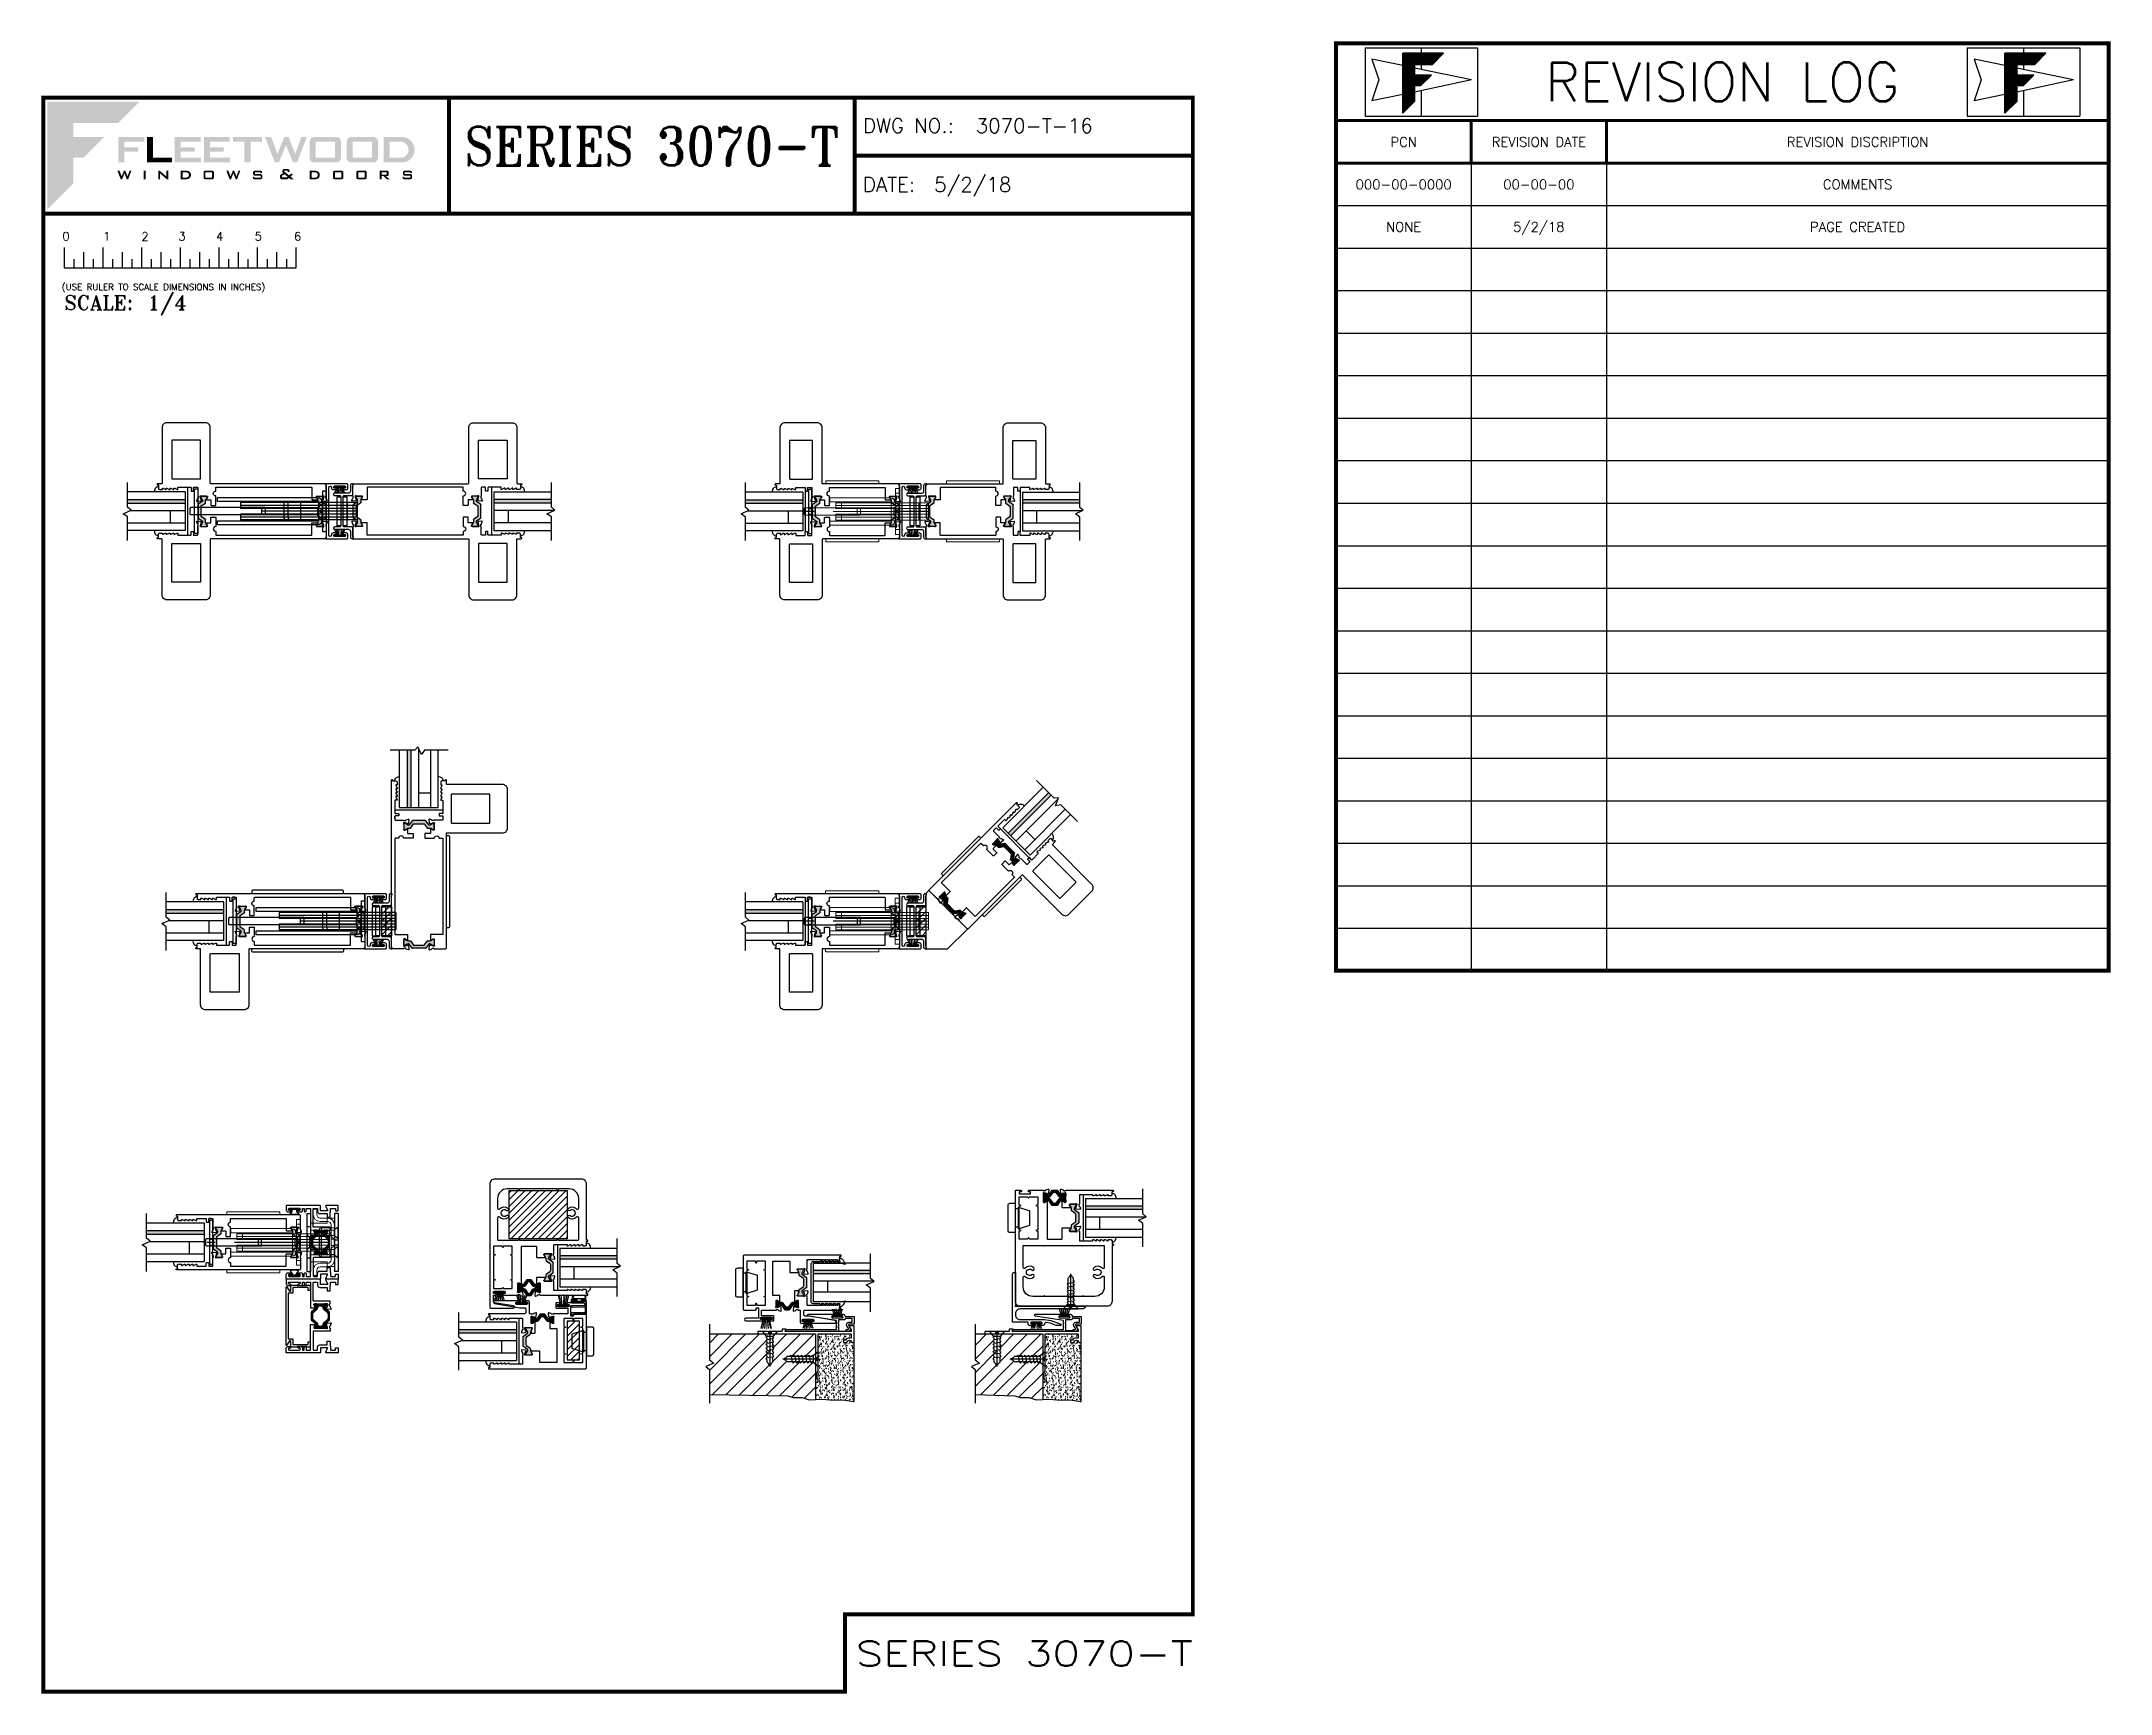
# Model space of a CAD drawing. Extents: x -10.3 to 43.3, y -15.2 to 27.6.
import ezdxf
from ezdxf.enums import TextEntityAlignment as Align

# ---------------------------------------------------------------- set-up
doc = ezdxf.new("R2010")
doc.units = 0
doc.header["$LTSCALE"] = 0.25
doc.header["$MEASUREMENT"] = 0
doc.layers.get('0').update_dxf_attribs({"linetype": 'CONTINUOUS'})
for name, color, linetype in [('ALUM-RED', 1, 'CONTINUOUS'), ('BACKUP PLATE', 6, 'CONTINUOUS'), ('DIM', 7, 'CONTINUOUS'), ('ELEV_FRAME', 1, 'CONTINUOUS'), ('FRAME', 1, 'CONTINUOUS'), ('GEOM', 1, 'CONTINUOUS'), ('GLASS-VINYL', 7, 'CONTINUOUS'), ('Hardware', 7, 'CONTINUOUS'), ('I-STRUT', 7, 'CONTINUOUS'), ('MISC', 7, 'CONTINUOUS'), ('REVISION LOG', 7, 'CONTINUOUS'), ('SASH', 5, 'CONTINUOUS'), ('SEAL', 7, 'CONTINUOUS'), ('SILL-PAN', 7, 'CONTINUOUS'), ('STRIKE PLATE', 3, 'CONTINUOUS'), ('TITLE-BLOCK', 7, 'CONTINUOUS'), ('TITLE_BLOCK', 7, 'CONTINUOUS'), ('TRACK', 7, 'CONTINUOUS'), ('VENT', 5, 'CONTINUOUS')]:
    doc.layers.add(name, color=color, linetype=linetype)
doc.styles.add('ROMANS', font='romans')
doc.styles.add('ROMANT', font='romant')
doc.styles.add('SIMPLEX-050', font='simplex.shx', dxfattribs={"height": 0.05})
doc.styles.add('SIMPLEX-094', font='simplex.shx', dxfattribs={"height": 0.094})
doc.styles.get("Standard").update_dxf_attribs({"font": 'simplex.shx'})

msp = doc.modelspace()

# ---------------------------------------------------------------- texts
at = {"layer": 'REVISION LOG'}
for s, p in [('NONE', (24.966, 22.752)), ('5/2/18', (28.466, 22.752)), ('PAGE CREATED', (36.716, 22.752))]:
    msp.add_text(s, height=0.25, dxfattribs=at).set_placement(p, align=Align.MIDDLE_CENTER)

# ---------------------------------------------------------------- blocks, each defined once
blk = doc.blocks.new('*X2')
at = {"color": 0}
for p, q in [((7.233, 10.235), (7.463, 10.465)), ((7.233, 10.245), (7.452, 10.465)), ((7.233, 10.256), (7.442, 10.465)), ((7.233, 10.266), (7.431, 10.465)), ((7.233, 10.277), (7.42, 10.465)), ((7.233, 10.288), (7.41, 10.465)), ((7.233, 10.298), (7.399, 10.465)), ((7.233, 10.309), (7.389, 10.465)), ((7.233, 10.319), (7.378, 10.465)), ((7.233, 10.33), (7.367, 10.465)), ((7.233, 10.341), (7.357, 10.465)), ((7.233, 10.351), (7.346, 10.465)), ((7.233, 10.362), (7.336, 10.465)), ((7.233, 10.372), (7.325, 10.465)), ((7.233, 10.383), (7.314, 10.465)), ((7.233, 10.394), (7.304, 10.465)), ((7.233, 10.404), (7.293, 10.465)), ((7.233, 10.415), (7.283, 10.465)), ((7.233, 10.426), (7.272, 10.465)), ((7.233, 10.436), (7.261, 10.465)), ((7.233, 10.447), (7.251, 10.465)), ((7.233, 10.457), (7.24, 10.465)), ((7.355, 10.337), (7.233, 10.459)), ((7.355, 10.326), (7.233, 10.448)), ((7.355, 10.316), (7.233, 10.438)), ((7.355, 10.305), (7.233, 10.427)), ((7.355, 10.295), (7.233, 10.416)), ((7.355, 10.284), (7.233, 10.406)), ((7.355, 10.273), (7.233, 10.395)), ((7.355, 10.263), (7.233, 10.385)), ((7.355, 10.252), (7.233, 10.374)), ((7.355, 10.241), (7.233, 10.363)), ((7.44, 10.145), (7.233, 10.353)), ((7.233, 10.224), (7.355, 10.346)), ((7.435, 10.14), (7.233, 10.342)), ((7.233, 10.213), (7.355, 10.335)), ((7.43, 10.135), (7.233, 10.332)), ((7.233, 10.203), (7.355, 10.325)), ((7.424, 10.129), (7.233, 10.321)), ((7.233, 10.192), (7.355, 10.314)), ((7.416, 10.127), (7.233, 10.31)), ((7.233, 10.182), (7.355, 10.304)), ((7.405, 10.127), (7.233, 10.3)), ((7.233, 10.171), (7.355, 10.293)), ((7.395, 10.127), (7.233, 10.289)), ((7.355, 10.348), (7.238, 10.465)), ((7.365, 10.348), (7.249, 10.465)), ((7.375, 10.348), (7.259, 10.465)), ((7.386, 10.348), (7.27, 10.465)), ((7.396, 10.348), (7.28, 10.465)), ((7.407, 10.348), (7.291, 10.465)), ((7.418, 10.348), (7.302, 10.465)), ((7.428, 10.348), (7.312, 10.465)), ((7.439, 10.348), (7.323, 10.465)), ((7.449, 10.348), (7.333, 10.465)), ((7.46, 10.348), (7.344, 10.465)), ((7.471, 10.348), (7.355, 10.465)), ((7.357, 10.348), (7.473, 10.465)), ((7.481, 10.348), (7.365, 10.465)), ((7.368, 10.348), (7.484, 10.465)), ((7.492, 10.348), (7.376, 10.465)), ((7.379, 10.348), (7.495, 10.465)), ((7.503, 10.348), (7.386, 10.465)), ((7.389, 10.348), (7.505, 10.465)), ((7.513, 10.348), (7.397, 10.465)), ((7.4, 10.348), (7.516, 10.465)), ((7.524, 10.348), (7.408, 10.465)), ((7.41, 10.348), (7.526, 10.465)), ((7.534, 10.348), (7.418, 10.465)), ((7.421, 10.348), (7.537, 10.465)), ((7.542, 10.351), (7.429, 10.465)), ((7.432, 10.348), (7.548, 10.465)), ((7.548, 10.356), (7.439, 10.465)), ((7.442, 10.348), (7.558, 10.465)), ((7.553, 10.362), (7.45, 10.465)), ((7.453, 10.348), (7.569, 10.465)), ((7.558, 10.367), (7.461, 10.465)), ((7.463, 10.348), (7.58, 10.465)), ((7.563, 10.372), (7.471, 10.465)), ((7.474, 10.348), (7.59, 10.465)), ((7.569, 10.378), (7.482, 10.465)), ((7.485, 10.348), (7.601, 10.465)), ((7.574, 10.383), (7.492, 10.465)), ((7.495, 10.348), (7.611, 10.465)), ((7.579, 10.388), (7.503, 10.465)), ((7.506, 10.348), (7.622, 10.465)), ((7.585, 10.394), (7.514, 10.465)), ((7.516, 10.348), (7.633, 10.465)), ((7.59, 10.399), (7.524, 10.465)), ((7.527, 10.348), (7.643, 10.465)), ((7.595, 10.404), (7.535, 10.465)), ((7.538, 10.348), (7.654, 10.465)), ((7.601, 10.409), (7.546, 10.465)), ((7.606, 10.415), (7.556, 10.465)), ((7.611, 10.42), (7.567, 10.465)), ((7.616, 10.425), (7.577, 10.465)), ((7.622, 10.431), (7.588, 10.465)), ((7.627, 10.436), (7.599, 10.465)), ((7.632, 10.441), (7.609, 10.465)), ((7.638, 10.447), (7.62, 10.465)), ((7.643, 10.452), (7.63, 10.465)), ((7.648, 10.457), (7.641, 10.465)), ((7.654, 10.462), (7.652, 10.465)), ((7.233, 10.16), (7.355, 10.282)), ((7.384, 10.127), (7.233, 10.279)), ((7.233, 10.15), (7.355, 10.272)), ((7.373, 10.127), (7.233, 10.268)), ((7.233, 10.139), (7.355, 10.261)), ((7.363, 10.127), (7.233, 10.257)), ((7.233, 10.129), (7.355, 10.25)), ((7.355, 10.125), (7.233, 10.247)), ((7.233, 10.118), (7.355, 10.24)), ((7.233, 10.012), (7.457, 10.236)), ((7.233, 10.022), (7.446, 10.236)), ((7.233, 10.033), (7.436, 10.236)), ((7.233, 10.044), (7.425, 10.236)), ((7.233, 10.054), (7.415, 10.236)), ((7.233, 10.065), (7.404, 10.236)), ((7.233, 10.076), (7.393, 10.236)), ((7.233, 10.086), (7.383, 10.236)), ((7.233, 10.097), (7.372, 10.236)), ((7.233, 10.107), (7.362, 10.236)), ((7.355, 10.114), (7.233, 10.236)), ((7.355, 10.104), (7.233, 10.226)), ((7.355, 10.093), (7.233, 10.215)), ((7.355, 10.082), (7.233, 10.204)), ((7.355, 10.072), (7.233, 10.194)), ((7.355, 10.061), (7.233, 10.183)), ((7.355, 10.051), (7.233, 10.172)), ((7.355, 10.04), (7.233, 10.162)), ((7.355, 10.029), (7.233, 10.151)), ((7.355, 10.019), (7.233, 10.141)), ((7.355, 10.008), (7.233, 10.13)), ((7.233, 10.001), (7.355, 10.123)), ((7.355, 9.998), (7.233, 10.119)), ((7.233, 9.991), (7.355, 10.113)), ((7.355, 9.987), (7.233, 10.109)), ((7.233, 9.98), (7.355, 10.102)), ((7.355, 9.976), (7.233, 10.098)), ((7.233, 9.969), (7.355, 10.091)), ((7.355, 9.966), (7.233, 10.088)), ((7.233, 9.959), (7.355, 10.081)), ((7.35, 9.96), (7.233, 10.077)), ((7.233, 9.948), (7.355, 10.07)), ((7.359, 10.127), (7.468, 10.236)), ((7.446, 10.151), (7.36, 10.236)), ((7.37, 10.127), (7.478, 10.236)), ((7.451, 10.156), (7.371, 10.236)), ((7.38, 10.127), (7.489, 10.236)), ((7.456, 10.161), (7.382, 10.236)), ((7.391, 10.127), (7.5, 10.236)), ((7.462, 10.167), (7.392, 10.236)), ((7.402, 10.127), (7.51, 10.236)), ((7.467, 10.172), (7.403, 10.236)), ((7.412, 10.127), (7.521, 10.236)), ((7.472, 10.177), (7.413, 10.236)), ((7.477, 10.182), (7.424, 10.236)), ((7.483, 10.188), (7.435, 10.236)), ((7.488, 10.193), (7.445, 10.236)), ((7.493, 10.198), (7.456, 10.236)), ((7.499, 10.204), (7.466, 10.236)), ((7.504, 10.209), (7.477, 10.236)), ((7.509, 10.214), (7.488, 10.236)), ((7.515, 10.22), (7.498, 10.236)), ((7.52, 10.225), (7.509, 10.236)), ((7.525, 10.23), (7.519, 10.236)), ((7.531, 10.236), (7.53, 10.236)), ((7.345, 9.955), (7.233, 10.066)), ((7.233, 9.938), (7.355, 10.06)), ((7.339, 9.949), (7.233, 10.056)), ((7.233, 9.927), (7.355, 10.049)), ((7.334, 9.944), (7.233, 10.045)), ((7.233, 9.916), (7.355, 10.038)), ((7.329, 9.939), (7.233, 10.035)), ((7.233, 9.906), (7.355, 10.028)), ((7.324, 9.933), (7.233, 10.024)), ((7.233, 9.895), (7.355, 10.017)), ((7.318, 9.928), (7.233, 10.013)), ((7.233, 9.885), (7.355, 10.007)), ((7.313, 9.923), (7.233, 10.003)), ((7.233, 9.874), (7.355, 9.996)), ((7.308, 9.917), (7.233, 9.992)), ((7.233, 9.863), (7.355, 9.985)), ((7.302, 9.912), (7.233, 9.982)), ((7.233, 9.853), (7.355, 9.975)), ((7.297, 9.907), (7.233, 9.971)), ((7.292, 9.902), (7.233, 9.96)), ((7.286, 9.896), (7.233, 9.95)), ((7.281, 9.891), (7.233, 9.939)), ((7.276, 9.886), (7.233, 9.929)), ((7.271, 9.88), (7.233, 9.918)), ((7.265, 9.875), (7.233, 9.907)), ((7.26, 9.87), (7.233, 9.897)), ((7.255, 9.864), (7.233, 9.886)), ((7.249, 9.859), (7.233, 9.876)), ((7.244, 9.854), (7.233, 9.865)), ((7.239, 9.849), (7.233, 9.854)), ((7.233, 9.843), (7.233, 9.844))]:
    blk.add_line(p, q, dxfattribs=at)
blk = doc.blocks.new('Revision Log')
at = {"layer": 'REVISION LOG', "color": 151}
for p, q in [((0.688, -0.029), (1.415, -0.029)), ((0.688, -0.029), (0.688, -0.471)), ((1.051, -0.029), (1.051, -0.063)), ((1.415, -0.029), (1.415, -0.471)), ((4.585, -0.029), (5.313, -0.029)), ((4.585, -0.029), (4.585, -0.471)), ((4.949, -0.029), (4.949, -0.063)), ((5.313, -0.029), (5.313, -0.471)), ((1.051, -0.136), (1.051, -0.169)), ((4.949, -0.136), (4.949, -0.169)), ((1.051, -0.306), (1.051, -0.471)), ((4.949, -0.306), (4.949, -0.471)), ((0.688, -0.471), (1.415, -0.471)), ((4.585, -0.471), (5.313, -0.471))]:
    blk.add_line(p, q, dxfattribs=at)
at = {"layer": 'REVISION LOG', "color": 1}
for p, q in [((0.932, -0.144), (0.732, -0.102)), ((0.732, -0.102), (0.777, -0.237)), ((4.829, -0.144), (4.629, -0.102)), ((4.629, -0.102), (4.674, -0.237)), ((0.777, -0.237), (0.732, -0.373)), ((1.376, -0.237), (1.008, -0.16)), ((1.376, -0.237), (1.008, -0.315)), ((4.674, -0.237), (4.629, -0.373)), ((5.273, -0.237), (4.905, -0.16)), ((5.273, -0.237), (4.905, -0.315)), ((0.932, -0.331), (0.732, -0.373)), ((4.829, -0.331), (4.629, -0.373))]:
    blk.add_line(p, q, dxfattribs=at)
at = {"layer": 'REVISION LOG'}
for p, q in [((2.25, -0.5), (2.25, -6)), ((1.375, -0.775), (1.375, -6)), ((0.5, -1.05), (5.5, -1.05)), ((0.5, -1.325), (5.5, -1.325)), ((0.5, -1.6), (5.5, -1.6)), ((0.5, -1.875), (5.5, -1.875)), ((0.5, -2.15), (5.5, -2.15)), ((0.5, -2.425), (5.5, -2.425)), ((0.5, -2.7), (5.5, -2.7)), ((0.5, -2.975), (5.5, -2.975)), ((0.5, -3.25), (5.5, -3.25)), ((0.5, -3.525), (5.5, -3.525)), ((0.5, -3.8), (5.5, -3.8)), ((0.5, -4.075), (5.5, -4.075)), ((0.5, -4.35), (5.5, -4.35)), ((0.5, -4.625), (5.5, -4.625)), ((0.5, -4.9), (5.5, -4.9)), ((0.5, -5.175), (5.5, -5.175)), ((0.5, -5.45), (5.5, -5.45)), ((0.5, -5.725), (5.5, -5.725))]:
    blk.add_line(p, q, dxfattribs=at)
at = {"layer": 'REVISION LOG', "const_width": 0.025}
blk.add_lwpolyline([(5.5, -6), (5.5, 0), (0.5, 0), (0.5, -6), (5.5, -6), (5.5, -6)], close=True, dxfattribs=at)
at = {"layer": 'REVISION LOG', "color": 151}
for points in [[(1.008, -0.376), (1.008, -0.274), (1.05, -0.274), (1.008, -0.274), (1.008, -0.376), (0.932, -0.452), (0.932, -0.063), (1.196, -0.063), (1.124, -0.136), (1.008, -0.136), (1.008, -0.206), (1.118, -0.206), (1.008, -0.206), (1.008, -0.136), (1.124, -0.136), (1.196, -0.063), (0.932, -0.063), (0.932, -0.452), (1.008, -0.376), (1.008, -0.274), (1.05, -0.274), (1.118, -0.206), (1.008, -0.206), (1.008, -0.136), (1.124, -0.136), (1.196, -0.063), (0.932, -0.063), (0.932, -0.452)], [(4.905, -0.376), (4.905, -0.274), (4.948, -0.274), (4.905, -0.274), (4.905, -0.376), (4.829, -0.452), (4.829, -0.063), (5.093, -0.063), (5.021, -0.136), (4.905, -0.136), (4.905, -0.206), (5.015, -0.206), (4.905, -0.206), (4.905, -0.136), (5.021, -0.136), (5.093, -0.063), (4.829, -0.063), (4.829, -0.452), (4.905, -0.376), (4.905, -0.274), (4.948, -0.274), (5.015, -0.206), (4.905, -0.206), (4.905, -0.136), (5.021, -0.136), (5.093, -0.063), (4.829, -0.063), (4.829, -0.452)]]:
    blk.add_lwpolyline(points, close=True, dxfattribs=at)
at = {"layer": 'REVISION LOG', "const_width": 0.02}
for points in [[(0.5, -0.5), (5.5, -0.5)], [(1.375, -0.5), (1.375, -0.775)], [(2.25, -0.5), (2.25, -0.775)], [(0.5, -0.775), (5.5, -0.775)]]:
    blk.add_lwpolyline(points, dxfattribs=at)
at = {"layer": 'REVISION LOG', "color": 151, "xscale": 0.625, "yscale": 0.625, "zscale": 0.625}
for p in [(-3.589, -6.604), (0.309, -6.604)]:
    blk.add_blockref('*X2', p, dxfattribs=at)
at = {"layer": 'REVISION LOG'}
for s, height, p in [('REVISION LOG', 0.25, (3, -0.25)), ('PCN', 0.0625, (0.938, -0.638)), ('REVISION DATE', 0.0625, (1.813, -0.638)), ('REVISION DISCRIPTION', 0.0625, (3.875, -0.638)), ('000-00-0000', 0.0625, (0.938, -0.913)), ('00-00-00', 0.0625, (1.813, -0.913)), ('COMMENTS', 0.0625, (3.875, -0.913))]:
    blk.add_text(s, height=height, dxfattribs=at).set_placement(p, align=Align.MIDDLE_CENTER)
blk = doc.blocks.new('*U48')
for centre, radius, start, end in [((-0.303, 1.135), 1.112, 287.4409, 295.9325), ((-0.19, 1.188), 1.16, 280.9256, 288.7507), ((-0.031, 1.124), 1.102, 273.1709, 281.1969), ((-0.031, -1.124), 1.102, 78.8031, 86.8291), ((-0.19, -1.188), 1.16, 71.2493, 79.0744), ((-0.303, -1.135), 1.112, 64.0675, 72.5591)]:
    blk.add_arc(centre, radius, start, end)
at = {"layer": 'SEAL'}
blk.add_lwpolyline([(0, -0.135), (0, 0.135), (0.03, 0.135), (0.03, -0.135)], close=True, dxfattribs=at)
at = {"layer": 'SEAL', "const_width": 0.015}
blk.add_lwpolyline([(0.03, 0, 0.219791), (0.196, 0.034)], format="xyb", dxfattribs=at)
at = {"flags": 9}
for tag, p in [('MANUFACTURER_PART_#', (0, -0.199)), ('FLEETWOOD_PART_#', (-0.001, -0.249))]:
    blk.add_attdef(tag, p, '', height=0.0312, dxfattribs=at)
blk = doc.blocks.new('Yoke Strike Plate')
for points in [[(-0.094, -0.375), (-0.094, 0.375), (0, 0.375), (0, -0.375)], [(0.062, -0.375), (0.062, 0.375), (0.156, 0.375), (0.156, -0.375)]]:
    blk.add_lwpolyline(points, close=True)
blk = doc.blocks.new('3781-1_HP-T_Archetype_Lock_Stile_Component-1')
for points in [[(-4.125, 1.753, 0.414214), (-4.25, 1.628), (-4.25, 0.185, -0.414214), (-4.26, 0.175), (-4.362, 0.175, 1), (-4.362, 0.143), (-4.352, 0.143, -0.414214), (-4.342, 0.133), (-4.342, 0.058, 0.414214), (-4.311, 0.027), (-4.242, 0.027), (-4.242, 0.057), (-4.222, 0.057), (-4.162, 0.027), (-4.142, 0.027), (-4.142, 0.057), (-4.122, 0.057), (-4.062, 0.027), (-4.042, 0.027), (-4.042, 0.057), (-4.022, 0.057), (-3.962, 0.027), (-3.942, 0.027), (-3.942, 0.057), (-3.922, 0.057), (-3.862, 0.027), (-3.842, 0.027), (-3.842, 0.082), (-3.509, 0.082, -0.414214), (-3.499, 0.072), (-3.499, -0.005, 0.414214), (-3.489, -0.015), (-3.447, -0.015, 0.414214), (-3.437, -0.005), (-3.437, 0.072, -0.414214), (-3.427, 0.082), (-3.337, 0.082, -0.414214), (-3.327, 0.072), (-3.327, -0.144, -0.414214), (-3.315, -0.155), (-3.315, -0.19, -0.359508), (-3.325, -0.202, 0.263725), (-3.334, -0.209), (-3.353, -0.264), (-3.353, -0.264, 0.548619), (-3.341, -0.279), (-3.25, -0.271, 0.176327), (-3.243, -0.268), (-3.229, -0.254, 0.57735), (-3.232, -0.241), (-3.236, -0.24, -0.267949), (-3.245, -0.232), (-3.264, -0.159, -0.065543), (-3.264, -0.156), (-3.264, -0.148, -0.6885), (-3.244, -0.14, 0.213422), (-3.235, -0.144), (-3.083, -0.144, -0.414214), (-3.071, -0.155), (-3.071, -0.164, -0.137872), (-3.073, -0.17), (-3.109, -0.229, 0.585524), (-3.102, -0.241), (-2.99, -0.241, -0.414214), (-2.985, -0.246), (-2.985, -0.377, 0.414214), (-2.975, -0.387), (-2.87, -0.387, 0.414214), (-2.86, -0.377), (-2.86, -0.14, -1), (-2.86, -0.015), (-2.86, 0.072, -0.414214), (-2.85, 0.082), (-0.38, 0.082, -0.406968), (-0.37, 0.072), (-0.37, -0.231, 0.414214), (-0.36, -0.241), (-0.225, -0.241, 0.585524), (-0.218, -0.229), (-0.254, -0.17, -0.137872), (-0.256, -0.164), (-0.256, -0.155, -0.414214), (-0.244, -0.144), (-0.092, -0.144, 0.213422), (-0.083, -0.14, -0.6885), (-0.063, -0.148), (-0.063, -0.156, -0.065543), (-0.063, -0.159), (-0.082, -0.232, -0.267949), (-0.091, -0.24), (-0.095, -0.241, 0.57735), (-0.098, -0.254), (-0.084, -0.268, 0.176327), (-0.077, -0.271), (0.014, -0.279, 0.548619), (0.026, -0.264), (0.026, -0.264), (0.007, -0.209, 0.263725), (-0.002, -0.202, -0.359508), (-0.012, -0.19), (-0.012, -0.155, -0.414214), (0, -0.144), (0, 0.144, 0.414214), (-0.031, 0.175), (-2.99, 0.175, -0.414214), (-3, 0.185), (-3, 1.628, 0.414214), (-3.125, 1.753)], [(-3.25, 0.31), (-3.25, 1.29, 0.414214), (-3.26, 1.3), (-3.99, 1.3, 0.414214), (-4, 1.29), (-4, 0.31, 0.414214), (-3.99, 0.3), (-3.26, 0.3, 0.414214)]]:
    blk.add_lwpolyline(points, format="xyb", close=True)
blk = doc.blocks.new('24889_20mmX6mm_Std_I-Strut')
at = {"layer": 'I-STRUT'}
h = blk.add_hatch(color=256, dxfattribs=at)
h.dxf.hatch_style = 1
h.paths.add_polyline_path([(0.252, 0.109, -0.103471), (0.256, 0.112, -0.13774), (0.262, 0.114), (0.276, 0.114, -0.131652), (0.299, 0.108), (0.362, 0.072, 0.131652), (0.366, 0.071), (0.378, 0.071, 0.414214), (0.394, 0.087), (0.394, 0.22, 0.414214), (0.378, 0.236), (0.366, 0.236, 0.131652), (0.362, 0.235), (0.299, 0.199, -0.131652), (0.276, 0.193), (0.221, 0.193, 0.244698), (0.211, 0.188), (0.137, 0.082, -0.244698), (0.131, 0.079), (-0.131, 0.079, -0.244698), (-0.137, 0.082), (-0.211, 0.188, 0.244698), (-0.221, 0.193), (-0.276, 0.193, -0.131652), (-0.299, 0.199), (-0.323, 0.213), (-0.362, 0.235, 0.131652), (-0.366, 0.236), (-0.378, 0.236, 0.414214), (-0.394, 0.22), (-0.394, 0.087, 0.414214), (-0.378, 0.071), (-0.366, 0.071, 0.131652), (-0.362, 0.072), (-0.323, 0.094), (-0.299, 0.108, -0.131652), (-0.276, 0.114), (-0.262, 0.114, -0.244698), (-0.252, 0.109), (-0.179, 0.005, 0.244698), (-0.17, 0), (0.17, 0, 0.244698), (0.179, 0.005)])
for p, q in [((-0.394, 0.087), (-0.394, 0.22)), ((-0.378, 0.236), (-0.366, 0.236)), ((-0.366, 0.071), (-0.378, 0.071)), ((-0.362, 0.235), (-0.323, 0.213)), ((-0.323, 0.094), (-0.362, 0.072)), ((-0.323, 0.213), (-0.299, 0.199)), ((-0.299, 0.108), (-0.323, 0.094)), ((-0.276, 0.193), (-0.221, 0.193)), ((-0.262, 0.114), (-0.276, 0.114)), ((-0.179, 0.005), (-0.252, 0.109)), ((-0.211, 0.188), (-0.137, 0.082)), ((0.17, 0), (-0.17, 0)), ((-0.131, 0.079), (0.131, 0.079)), ((0.137, 0.082), (0.211, 0.188)), ((0.252, 0.109), (0.179, 0.005)), ((0.221, 0.193), (0.276, 0.193)), ((0.276, 0.114), (0.262, 0.114)), ((0.299, 0.199), (0.362, 0.235)), ((0.362, 0.072), (0.299, 0.108)), ((0.366, 0.236), (0.378, 0.236)), ((0.378, 0.071), (0.366, 0.071)), ((0.394, 0.22), (0.394, 0.087))]:
    blk.add_line(p, q, dxfattribs=at)
for centre, radius, start, end in [((-0.378, 0.22), 0.0157, 90, 180), ((-0.378, 0.087), 0.0157, 180, 270), ((-0.366, 0.228), 0.00827, 60, 90), ((-0.366, 0.079), 0.00827, 270, 300), ((-0.276, 0.24), 0.0472, 240, 270), ((-0.276, 0.067), 0.0472, 90, 120), ((-0.262, 0.102), 0.0118, 35, 90), ((-0.221, 0.181), 0.0118, 35, 90), ((-0.17, 0.012), 0.0118, 215, 270), ((-0.131, 0.087), 0.00787, 215, 270), ((0.131, 0.087), 0.00787, 270, 325), ((0.17, 0.012), 0.0118, 270, 325), ((0.221, 0.181), 0.0118, 90, 145), ((0.262, 0.102), 0.0118, 121.3703, 145), ((0.262, 0.102), 0.0118, 90, 121.3703), ((0.276, 0.24), 0.0472, 270, 300), ((0.276, 0.067), 0.0472, 60, 90), ((0.366, 0.228), 0.00827, 90, 120), ((0.366, 0.079), 0.00827, 240, 270), ((0.378, 0.22), 0.0157, 360, 90), ((0.378, 0.087), 0.0157, 270, 360)]:
    blk.add_arc(centre, radius, start, end, dxfattribs=at)
blk = doc.blocks.new('3781-HP2-T-Archetype_Lock_Stile')
at = {"xscale": -1}
blk.add_blockref('3781-1_HP-T_Archetype_Lock_Stile_Component-1', (0.058, 0.538), dxfattribs=at)
for name, p, rotation in [('24889_20mmX6mm_Std_I-Strut', (0.07, 0), 270), ('3781-1_HP-T_Archetype_Lock_Stile_Component-1', (0.058, -0.538), 180)]:
    blk.add_blockref(name, p, dxfattribs=dict(rotation=rotation))
at = {"xscale": -1, "rotation": 90}
blk.add_blockref('24889_20mmX6mm_Std_I-Strut', (3.373, 0), dxfattribs=at)
blk = doc.blocks.new('Archetype_Latch_Thermal')
at = {"layer": 'Hardware'}
for p, q in [((-0.815, 0.225), (2.204, 0.225)), ((-0.815, 0.225), (-0.815, -0.225)), ((-0.815, 0.15), (2.204, 0.15)), ((-0.815, 0.075), (2.204, 0.075)), ((-0.815, 0), (1.652, 0)), ((-0.565, -0.225), (-0.565, 0.225)), ((0.096, 0.193), (0.096, 0.03)), ((0.217, 0.089), (0.096, 0.193)), ((0.096, 0.03), (0.149, 0.03)), ((0.149, 0.03), (0.149, -0.03)), ((0.183, -0.22), (0.183, 0.22)), ((2.803, 0.355), (0.213, 0.355)), ((0.213, 0.25), (2.803, 0.25)), ((0.217, 0.089), (1.565, 0.089)), ((0.217, 0.089), (0.217, -0.089)), ((0.647, -0.225), (0.647, 0.225)), ((1.078, 0.235), (0.973, 0.235)), ((0.973, -0.145), (0.973, 0.235)), ((1.078, -0.145), (1.078, 0.235)), ((1.565, 0.093), (3.503, 0.093)), ((1.565, 0.093), (1.565, -0.093)), ((1.652, -0.075), (1.652, 0.075)), ((2.204, 0.225), (2.204, 0.075)), ((2.803, 0.25), (2.803, 0.355)), ((3.503, 0.093), (3.521, 0.075)), ((3.521, 0.075), (3.521, -0.075)), ((-0.815, -0.075), (2.204, -0.075)), ((-0.815, -0.15), (2.204, -0.15)), ((-0.815, -0.225), (2.204, -0.225)), ((0.096, -0.192), (0.096, -0.03)), ((0.096, -0.03), (0.149, -0.03)), ((0.217, -0.089), (0.096, -0.192)), ((2.803, -0.25), (0.213, -0.25)), ((0.213, -0.355), (2.803, -0.355)), ((0.217, -0.089), (1.565, -0.089)), ((1.565, -0.093), (3.503, -0.093)), ((2.204, -0.075), (2.204, -0.225)), ((2.803, -0.355), (2.803, -0.25)), ((3.503, -0.093), (3.521, -0.075))]:
    blk.add_line(p, q, dxfattribs=at)
at = {"layer": 'Hardware', "ltscale": 0.5}
for p, q in [((0.078, 0.206), (0.171, 0.125)), ((0.171, -0.125), (0.078, -0.205))]:
    blk.add_line(p, q, dxfattribs=at)
at = {"layer": 'Hardware', "ltscale": 0.3}
blk.add_line((0.217, 0), (0.852, 0), dxfattribs=at)
at = {"layer": 'Hardware'}
for points in [[(3.315, -0.58), (3.395, -0.58), (3.395, 0.58), (3.315, 0.58)], [(0.078, 0.531), (-0.012, 0.531), (-0.012, -0.531), (0.078, -0.531)]]:
    blk.add_lwpolyline(points, close=True, dxfattribs=at)
for centre, radius, start, end in [((0.213, 0.22), 0.135, 90, 180), ((0.213, 0.22), 0.03, 90, 180), ((0.213, -0.22), 0.135, 180, 270), ((0.213, -0.22), 0.03, 180, 270), ((0.868, -0.145), 0.105, 270, 360), ((0.868, -0.145), 0.21, 330, 360)]:
    blk.add_arc(centre, radius, start, end, dxfattribs=at)
blk = doc.blocks.new('HP2-T-Archetype-Lock-Stile')
for points in [[(4.398, 2.291, -0.414214), (4.523, 2.166), (4.523, 0.723, 0.414214), (4.533, 0.713), (4.635, 0.713, -1), (4.635, 0.681), (4.625, 0.681, 0.414214), (4.615, 0.671), (4.615, 0.596, -0.414214), (4.584, 0.565), (4.515, 0.565), (4.515, 0.595), (4.495, 0.595), (4.435, 0.565), (4.415, 0.565), (4.415, 0.595), (4.395, 0.595), (4.335, 0.565), (4.315, 0.565), (4.315, 0.595), (4.295, 0.595), (4.235, 0.565), (4.215, 0.565), (4.215, 0.595), (4.195, 0.595), (4.135, 0.565), (4.115, 0.565), (4.115, 0.62), (3.782, 0.62, 0.414214), (3.772, 0.61), (3.772, 0.533, -0.414214), (3.762, 0.523), (3.72, 0.523, -0.414214), (3.71, 0.533), (3.71, 0.61, 0.414214), (3.7, 0.62), (3.61, 0.62, 0.414214), (3.6, 0.61), (3.6, 0.394, 0.414214), (3.589, 0.382), (3.589, 0.348, 0.359508), (3.598, 0.336, -0.263725), (3.607, 0.329), (3.627, 0.274), (3.627, 0.274, -0.548619), (3.615, 0.258), (3.523, 0.266, -0.176327), (3.516, 0.27), (3.502, 0.284, -0.57735), (3.505, 0.297), (3.51, 0.298, 0.267949), (3.518, 0.306), (3.537, 0.378, 0.065543), (3.538, 0.381), (3.538, 0.39, 0.6885), (3.517, 0.398, -0.213422), (3.509, 0.394), (3.356, 0.394, 0.414214), (3.345, 0.382), (3.345, 0.374, 0.137872), (3.346, 0.368), (3.382, 0.309, -0.585524), (3.376, 0.297), (3.263, 0.297, 0.414214), (3.258, 0.292), (3.258, 0.161, -0.414214), (3.248, 0.151), (3.143, 0.151, -0.414214), (3.133, 0.161), (3.133, 0.398, 1), (3.133, 0.523), (3.133, 0.61, 0.414214), (3.123, 0.62), (0.653, 0.62, 0.406968), (0.643, 0.61), (0.643, 0.307, -0.414214), (0.633, 0.297), (0.498, 0.297, -0.585524), (0.491, 0.309), (0.527, 0.368, 0.137872), (0.529, 0.374), (0.529, 0.382, 0.414214), (0.517, 0.394), (0.365, 0.394, -0.213422), (0.356, 0.398, 0.6885), (0.336, 0.39), (0.336, 0.381, 0.065543), (0.336, 0.378), (0.356, 0.306, 0.267949), (0.364, 0.298), (0.368, 0.297, -0.57735), (0.372, 0.284), (0.358, 0.27, -0.176327), (0.351, 0.266), (0.259, 0.258, -0.548619), (0.247, 0.274), (0.247, 0.274), (0.267, 0.329, -0.263725), (0.276, 0.336, 0.359508), (0.285, 0.348), (0.285, 0.382, 0.414214), (0.273, 0.394), (0.273, 0.682, -0.414214), (0.305, 0.713), (3.263, 0.713, 0.414214), (3.273, 0.723), (3.273, 2.166, -0.414214), (3.398, 2.291)], [(3.523, 0.848), (3.523, 1.828, -0.414214), (3.533, 1.838), (4.263, 1.838, -0.414214), (4.273, 1.828), (4.273, 0.848, -0.414214), (4.263, 0.838), (3.533, 0.838, -0.414214)], [(4.398, -2.291, 0.414214), (4.523, -2.166), (4.523, -0.723, -0.414214), (4.533, -0.713), (4.635, -0.713, 1), (4.635, -0.681), (4.625, -0.681, -0.414214), (4.615, -0.671), (4.615, -0.596, 0.414214), (4.584, -0.565), (4.515, -0.565), (4.515, -0.595), (4.495, -0.595), (4.435, -0.565), (4.415, -0.565), (4.415, -0.595), (4.395, -0.595), (4.335, -0.565), (4.315, -0.565), (4.315, -0.595), (4.295, -0.595), (4.235, -0.565), (4.215, -0.565), (4.215, -0.595), (4.195, -0.595), (4.135, -0.565), (4.115, -0.565), (4.115, -0.62), (3.782, -0.62, -0.414214), (3.772, -0.61), (3.772, -0.533, 0.414214), (3.762, -0.523), (3.72, -0.523, 0.414214), (3.71, -0.533), (3.71, -0.61, -0.414214), (3.7, -0.62), (3.61, -0.62, -0.414214), (3.6, -0.61), (3.6, -0.394, -0.414214), (3.589, -0.382), (3.589, -0.348, -0.359508), (3.598, -0.336, 0.263725), (3.607, -0.329), (3.627, -0.274), (3.627, -0.274, 0.548619), (3.615, -0.258), (3.523, -0.266, 0.176327), (3.516, -0.27), (3.502, -0.284, 0.57735), (3.505, -0.297), (3.51, -0.298, -0.267949), (3.518, -0.306), (3.537, -0.378, -0.065543), (3.538, -0.381), (3.538, -0.39, -0.6885), (3.517, -0.398, 0.213422), (3.509, -0.394), (3.356, -0.394, -0.414214), (3.345, -0.382), (3.345, -0.374, -0.137872), (3.346, -0.368), (3.382, -0.309, 0.585524), (3.376, -0.297), (3.263, -0.297, -0.414214), (3.258, -0.292), (3.258, -0.16, 0.414214), (3.248, -0.15), (3.143, -0.15, 0.414214), (3.133, -0.16), (3.133, -0.397, -1), (3.133, -0.522), (3.133, -0.61, -0.414214), (3.123, -0.62), (0.653, -0.62, -0.406968), (0.643, -0.61), (0.643, -0.307, 0.414214), (0.633, -0.297), (0.498, -0.297, 0.585524), (0.491, -0.309), (0.527, -0.368, -0.137872), (0.529, -0.374), (0.529, -0.382, -0.414214), (0.517, -0.394), (0.365, -0.394, 0.213422), (0.356, -0.398, -0.6885), (0.336, -0.39), (0.336, -0.381, -0.065543), (0.336, -0.378), (0.356, -0.306, -0.267949), (0.364, -0.298), (0.368, -0.297, 0.57735), (0.372, -0.284), (0.358, -0.27, 0.176327), (0.351, -0.266), (0.259, -0.258, 0.548619), (0.247, -0.274), (0.247, -0.274), (0.267, -0.329, 0.263725), (0.276, -0.336, -0.359508), (0.285, -0.348), (0.285, -0.382, -0.414214), (0.273, -0.394), (0.273, -0.682, 0.414214), (0.305, -0.713), (3.263, -0.713, -0.414214), (3.273, -0.723), (3.273, -2.166, 0.414214), (3.398, -2.291)], [(3.523, -0.848), (3.523, -1.828, 0.414214), (3.533, -1.838), (4.263, -1.838, 0.414214), (4.273, -1.828), (4.273, -0.848, 0.414214), (4.263, -0.838), (3.533, -0.838, 0.414214)]]:
    blk.add_lwpolyline(points, format="xyb", close=True)
blk.add_blockref('Archetype_Latch_Thermal', (0.285, 0))
at = {"layer": 'I-STRUT', "xscale": -1, "rotation": 270}
blk.add_blockref('24889_20mmX6mm_Std_I-Strut', (0.285, 0), dxfattribs=at)
at = {"layer": 'I-STRUT', "rotation": 90.00000000000001}
blk.add_blockref('24889_20mmX6mm_Std_I-Strut', (3.59, 0), dxfattribs=at)
blk = doc.blocks.new('HP2-T-Archetype-Meeting-Stiles')
blk.add_lwpolyline([(-0.125, 0.651), (0.135, 0.651, -1), (0.135, 0.601), (0.115, 0.601, 1.000009), (0.115, 0.561), (0.174, 0.561, 0.414214), (0.22, 0.607), (0.22, 0.682, 0.414214), (0.189, 0.713), (-0.349, 0.713, 0.650938), (-0.36, 0.688, -0.186452), (-0.344, 0.646), (-0.344, 0), (-0.344, -0.646, -0.186452), (-0.36, -0.688, 0.650938), (-0.349, -0.713), (0.189, -0.713, 0.414214), (0.22, -0.682), (0.22, -0.607, 0.414214), (0.174, -0.561), (0.115, -0.561, 1.000009), (0.115, -0.601), (0.135, -0.601, -1), (0.135, -0.651), (-0.125, -0.651, -1), (-0.125, -0.601), (-0.105, -0.601, 1.000009), (-0.105, -0.561), (-0.164, -0.561, 0.414214), (-0.21, -0.607), (-0.21, -0.618, -1), (-0.276, -0.618), (-0.276, 0.618, -1), (-0.21, 0.618), (-0.21, 0.607, 0.414214), (-0.164, 0.561), (-0.105, 0.561, 1.000009), (-0.105, 0.601), (-0.125, 0.601, -1), (-0.125, 0.651)], format="xyb")
blk.add_lwpolyline([(-0.125, -0.468), (0.236, -0.468, -0.414214), (0.282, -0.514), (0.282, -0.667, 0.414214), (0.328, -0.713), (0.349, -0.713, 0.650938), (0.36, -0.688, -0.186452), (0.344, -0.646), (0.344, -0.437, 0.414214), (0.313, -0.406), (0.125, -0.406, -0.414214), (0.094, -0.375), (0.094, 0.375, -0.414214), (0.125, 0.406), (0.313, 0.406, 0.414214), (0.344, 0.437), (0.344, 0.646, -0.186452), (0.36, 0.688, 0.650938), (0.349, 0.713), (0.328, 0.713, 0.414214), (0.282, 0.667), (0.282, 0.514, -0.414214), (0.236, 0.468), (-0.125, 0.468, 1.000007), (-0.125, 0.406), (0.001, 0.406, -0.414214), (0.032, 0.375), (0.032, -0.375, -0.414214), (0.001, -0.406), (-0.125, -0.406, 1.000007)], format="xyb", close=True)
at = {"xscale": -1}
blk.add_blockref('HP2-T-Archetype-Lock-Stile', (-0.07, 0), dxfattribs=at)
blk.add_blockref('3781-HP2-T-Archetype_Lock_Stile', (0.286, 0))
at = {"layer": 'Hardware'}
blk.add_blockref('Yoke Strike Plate', (0.032, 0), dxfattribs=at)
at = {"layer": 'SEAL', "xscale": -1, "rotation": 90}
blk.add_blockref('*U48', (0.005, 0.651), dxfattribs=at)
at = {"layer": 'SEAL', "rotation": 90}
blk.add_blockref('*U48', (0.005, -0.651), dxfattribs=at)
blk = doc.blocks.new('HP2-T-Archetype-Narrow-Lock-Stile')
at = {"color": 7, "linetype": 'Continuous', "lineweight": 15}
for p, q in [((0.273, 0.594), (0.378, 0.594)), ((0.273, 0.469), (0.273, 0.594)), ((0.378, 0.594), (0.378, 0.469)), ((0.806, 0.778), (0.806, 0.723)), ((0.931, 0.788), (0.816, 0.788)), ((2.056, 0.788), (0.931, 0.788)), ((2.171, 0.788), (2.056, 0.788)), ((2.181, 0.778), (2.181, 0.723)), ((-0.479, 0.225), (-0.479, -0.225)), ((-0.479, 0.225), (1.921, 0.225)), ((1.921, 0.15), (-0.479, 0.15)), ((1.921, 0.075), (-0.479, 0.075)), ((-0.229, -0.225), (-0.229, 0.225)), ((0.378, 0.469), (0.273, 0.469)), ((0.273, -0.469), (0.273, 0.469)), ((0.378, -0.469), (0.378, 0.469)), ((0.412, 0.089), (1.282, 0.089)), ((0.483, -0.237), (0.483, 0.236)), ((2.073, 0.355), (0.497, 0.355)), ((0.497, 0.25), (2.073, 0.25)), ((1.369, 0.075), (1.369, -0.075)), ((2.059, 0.25), (1.659, 0.25)), ((1.771, 0.225), (1.771, 0.075)), ((1.921, 0.225), (1.921, 0.075)), ((2.073, 0.25), (2.073, 0.355)), ((1.369, 0), (-0.479, 0)), ((-0.479, -0.075), (1.921, -0.075)), ((-0.479, -0.15), (1.921, -0.15)), ((1.921, -0.225), (-0.479, -0.225)), ((0.019, 0), (1.985, 0)), ((0.273, -0.469), (0.378, -0.469)), ((0.273, -0.594), (0.273, -0.469)), ((0.378, -0.469), (0.378, -0.594)), ((0.412, -0.089), (1.282, -0.089)), ((2.073, -0.25), (0.497, -0.25)), ((0.497, -0.355), (2.073, -0.355)), ((2.059, -0.25), (1.659, -0.25)), ((1.771, -0.075), (1.771, -0.225)), ((1.921, -0.075), (1.921, -0.225)), ((2.073, -0.25), (2.073, -0.355)), ((0.378, -0.594), (0.273, -0.594)), ((0.806, -0.778), (0.806, -0.723)), ((0.931, -0.788), (0.816, -0.788)), ((2.056, -0.788), (0.931, -0.788)), ((2.171, -0.788), (2.056, -0.788)), ((2.181, -0.778), (2.181, -0.723))]:
    blk.add_line(p, q, dxfattribs=at)
at = {"color": 7, "ltscale": 0.5}
for p, q in [((0.366, 0.125), (0.273, 0.205)), ((2.54, 0.095), (2.63, 0.095)), ((2.555, 0.08), (2.54, 0.095)), ((2.615, 0.08), (2.555, 0.08)), ((2.615, 0.08), (2.63, 0.095)), ((0.273, -0.206), (0.366, -0.125)), ((2.54, -0.095), (2.555, -0.08)), ((2.54, -0.095), (2.63, -0.095)), ((2.555, -0.08), (2.615, -0.08)), ((2.63, -0.095), (2.615, -0.08))]:
    blk.add_line(p, q, dxfattribs=at)
at = {"color": 7}
for p, q in [((0.412, 0.089), (0.291, 0.192)), ((0.291, 0.192), (0.291, 0.03)), ((0.291, 0.03), (0.344, 0.03)), ((0.344, -0.03), (0.344, 0.03)), ((0.412, -0.089), (0.412, 0.089)), ((-0.414, 0), (0.273, 0)), ((0.291, -0.193), (0.291, -0.03)), ((0.291, -0.03), (0.344, -0.03)), ((0.412, -0.089), (0.291, -0.193))]:
    blk.add_line(p, q, dxfattribs=at)
at = {"color": 7, "ltscale": 0.3}
blk.add_line((2.48, 0), (2.69, 0), dxfattribs=at)
for points in [[(3.241, 2.291, -0.414214), (3.366, 2.166), (3.366, 0.723, 0.414214), (3.376, 0.713), (3.478, 0.713, -1), (3.478, 0.681), (3.468, 0.681, 0.414214), (3.458, 0.671), (3.458, 0.596, -0.414214), (3.427, 0.565), (3.358, 0.565), (3.358, 0.595), (3.338, 0.595), (3.278, 0.565), (3.258, 0.565), (3.258, 0.595), (3.238, 0.595), (3.178, 0.565), (3.158, 0.565), (3.158, 0.595), (3.138, 0.595), (3.078, 0.565), (3.058, 0.565), (3.058, 0.595), (3.038, 0.595), (2.978, 0.565), (2.958, 0.565), (2.958, 0.62), (2.722, 0.62, 0.414214), (2.712, 0.61), (2.712, 0.533, -0.414214), (2.702, 0.523), (2.66, 0.523, -0.414214), (2.65, 0.533), (2.65, 0.61, 0.414214), (2.64, 0.62), (2.55, 0.62, 0.414214), (2.54, 0.61), (2.54, 0.394, 0.414214), (2.529, 0.382), (2.529, 0.348, 0.359508), (2.538, 0.336, -0.263725), (2.547, 0.329), (2.567, 0.274), (2.567, 0.274, -0.548619), (2.555, 0.258), (2.463, 0.266, -0.176327), (2.456, 0.27), (2.442, 0.284, -0.57735), (2.445, 0.297), (2.45, 0.298, 0.267949), (2.458, 0.306), (2.477, 0.378, 0.065543), (2.478, 0.381), (2.478, 0.39, 0.6885), (2.457, 0.398, -0.213422), (2.449, 0.394), (2.296, 0.394, 0.414214), (2.285, 0.382), (2.285, 0.374, 0.137872), (2.286, 0.368), (2.322, 0.309, -0.585524), (2.316, 0.297), (2.213, 0.297, 0.414214), (2.208, 0.292), (2.208, 0.16, -0.414214), (2.198, 0.15), (2.093, 0.15, -0.414214), (2.083, 0.16), (2.083, 0.398, 1), (2.083, 0.523), (2.083, 0.61, 0.414214), (2.073, 0.62), (0.653, 0.62, 0.406968), (0.643, 0.61), (0.643, 0.307, -0.414214), (0.633, 0.297), (0.498, 0.297, -0.585524), (0.491, 0.309), (0.527, 0.368, 0.137872), (0.529, 0.374), (0.529, 0.382, 0.414214), (0.517, 0.394), (0.365, 0.394, -0.213422), (0.356, 0.398, 0.6885), (0.336, 0.39), (0.336, 0.381, 0.065543), (0.336, 0.378), (0.356, 0.306, 0.267949), (0.364, 0.298), (0.368, 0.297, -0.57735), (0.372, 0.284), (0.358, 0.27, -0.176327), (0.351, 0.266), (0.259, 0.258, -0.548619), (0.247, 0.274), (0.247, 0.274), (0.267, 0.329, -0.263725), (0.276, 0.336, 0.359508), (0.285, 0.348), (0.285, 0.382, 0.414214), (0.273, 0.394), (0.273, 0.682, -0.414214), (0.305, 0.713), (2.263, 0.713, 0.414214), (2.273, 0.723), (2.273, 2.166, -0.414214), (2.398, 2.291)], [(2.523, 0.848), (2.523, 1.828, -0.414214), (2.533, 1.838), (3.106, 1.838, -0.414214), (3.116, 1.828), (3.116, 0.848, -0.414214), (3.106, 0.838), (2.533, 0.838, -0.414214)], [(3.241, -2.291, 0.414214), (3.366, -2.166), (3.366, -0.723, -0.414214), (3.376, -0.713), (3.478, -0.713, 1), (3.478, -0.681), (3.468, -0.681, -0.414214), (3.458, -0.671), (3.458, -0.596, 0.414214), (3.427, -0.565), (3.358, -0.565), (3.358, -0.595), (3.338, -0.595), (3.278, -0.565), (3.258, -0.565), (3.258, -0.595), (3.238, -0.595), (3.178, -0.565), (3.158, -0.565), (3.158, -0.595), (3.138, -0.595), (3.078, -0.565), (3.058, -0.565), (3.058, -0.595), (3.038, -0.595), (2.978, -0.565), (2.958, -0.565), (2.958, -0.62), (2.722, -0.62, -0.414214), (2.712, -0.61), (2.712, -0.533, 0.414214), (2.702, -0.523), (2.66, -0.523, 0.414214), (2.65, -0.533), (2.65, -0.61, -0.414214), (2.64, -0.62), (2.55, -0.62, -0.414214), (2.54, -0.61), (2.54, -0.394, -0.414214), (2.529, -0.382), (2.529, -0.348, -0.359508), (2.538, -0.336, 0.263725), (2.547, -0.329), (2.567, -0.274), (2.567, -0.274, 0.548619), (2.555, -0.258), (2.463, -0.266, 0.176327), (2.456, -0.27), (2.442, -0.284, 0.57735), (2.445, -0.297), (2.45, -0.298, -0.267949), (2.458, -0.306), (2.477, -0.378, -0.065543), (2.478, -0.381), (2.478, -0.39, -0.6885), (2.457, -0.398, 0.213422), (2.449, -0.394), (2.296, -0.394, -0.414214), (2.285, -0.382), (2.285, -0.374, -0.137872), (2.286, -0.368), (2.322, -0.309, 0.585524), (2.316, -0.297), (2.213, -0.297, -0.414214), (2.208, -0.292), (2.208, -0.161, 0.414214), (2.198, -0.151), (2.093, -0.151, 0.414214), (2.083, -0.161), (2.083, -0.398, -1), (2.083, -0.523), (2.083, -0.61, -0.414214), (2.073, -0.62), (0.653, -0.62, -0.406968), (0.643, -0.61), (0.643, -0.307, 0.414214), (0.633, -0.297), (0.498, -0.297, 0.585524), (0.491, -0.309), (0.527, -0.368, -0.137872), (0.529, -0.374), (0.529, -0.382, -0.414214), (0.517, -0.394), (0.365, -0.394, 0.213422), (0.356, -0.398, -0.6885), (0.336, -0.39), (0.336, -0.381, -0.065543), (0.336, -0.378), (0.356, -0.306, -0.267949), (0.364, -0.298), (0.368, -0.297, 0.57735), (0.372, -0.284), (0.358, -0.27, 0.176327), (0.351, -0.266), (0.259, -0.258, 0.548619), (0.247, -0.274), (0.247, -0.274), (0.267, -0.329, 0.263725), (0.276, -0.336, -0.359508), (0.285, -0.348), (0.285, -0.382, -0.414214), (0.273, -0.394), (0.273, -0.682, 0.414214), (0.305, -0.713), (2.263, -0.713, -0.414214), (2.273, -0.723), (2.273, -2.166, 0.414214), (2.398, -2.291)], [(2.523, -0.848), (2.523, -1.828, 0.414214), (2.533, -1.838), (3.106, -1.838, 0.414214), (3.116, -1.828), (3.116, -0.848, 0.414214), (3.106, -0.838), (2.533, -0.838, 0.414214)]]:
    blk.add_lwpolyline(points, format="xyb", close=True)
at = {"color": 7}
blk.add_lwpolyline([(2.54, 0.568), (2.63, 0.568), (2.63, -0.568), (2.54, -0.568)], close=True, dxfattribs=at)
at = {"color": 7, "linetype": 'Continuous', "lineweight": 15}
blk.add_lwpolyline([(2.717, -0.093), (1.282, -0.093), (1.282, 0.093), (2.717, 0.093), (2.735, 0.075), (2.735, -0.075)], close=True, dxfattribs=at)
for centre, radius, start, end in [((0.816, 0.778), 0.01, 90, 180), ((0.816, 0.723), 0.01, 180, 270), ((2.171, 0.778), 0.01, 0, 90), ((2.171, 0.723), 0.01, 270, 0), ((0.497, 0.236), 0.118, 90, 180), ((0.497, 0.236), 0.0135, 90, 180), ((0.497, -0.237), 0.119, 180, 270), ((0.497, -0.237), 0.0135, 180, 270), ((0.816, -0.723), 0.01, 90, 180), ((0.816, -0.778), 0.01, 180, 270), ((2.171, -0.723), 0.01, 0, 90), ((2.171, -0.778), 0.01, 270, 0)]:
    blk.add_arc(centre, radius, start, end, dxfattribs=at)
at = {"layer": 'I-STRUT', "xscale": -1, "rotation": 270}
blk.add_blockref('24889_20mmX6mm_Std_I-Strut', (0.285, 0), dxfattribs=at)
at = {"layer": 'I-STRUT', "rotation": 90.00000000000001}
blk.add_blockref('24889_20mmX6mm_Std_I-Strut', (2.528, 0), dxfattribs=at)
blk = doc.blocks.new('3779-1_HP-T_Archetype_Narrow_Lock_Stile_Component-1')
for points in [[(2.968, -1.753, 0.414214), (3.093, -1.628), (3.093, -0.185, -0.414214), (3.103, -0.175), (3.205, -0.175, 1), (3.205, -0.143), (3.195, -0.143, -0.414214), (3.185, -0.133), (3.185, -0.058, 0.414214), (3.154, -0.027), (3.085, -0.027), (3.085, -0.057), (3.065, -0.057), (3.005, -0.027), (2.985, -0.027), (2.985, -0.057), (2.965, -0.057), (2.905, -0.027), (2.885, -0.027), (2.885, -0.057), (2.865, -0.057), (2.805, -0.027), (2.785, -0.027), (2.785, -0.057), (2.765, -0.057), (2.705, -0.027), (2.685, -0.027), (2.685, -0.082), (2.449, -0.082, -0.414214), (2.439, -0.072), (2.439, 0.005, 0.414214), (2.429, 0.015), (2.387, 0.015, 0.414214), (2.377, 0.005), (2.377, -0.072, -0.414214), (2.367, -0.082), (2.277, -0.082, -0.414214), (2.267, -0.072), (2.267, 0.144, -0.414214), (2.255, 0.155), (2.255, 0.19, -0.359508), (2.265, 0.202, 0.263725), (2.274, 0.209), (2.293, 0.264), (2.293, 0.264, 0.548619), (2.281, 0.279), (2.19, 0.271, 0.176327), (2.183, 0.268), (2.169, 0.254, 0.57735), (2.172, 0.241), (2.176, 0.24, -0.267949), (2.185, 0.232), (2.204, 0.159, -0.065543), (2.204, 0.156), (2.204, 0.148, -0.6885), (2.184, 0.14, 0.213422), (2.175, 0.144), (2.023, 0.144, -0.414214), (2.011, 0.155), (2.011, 0.164, -0.137872), (2.013, 0.17), (2.049, 0.229, 0.585524), (2.042, 0.241), (1.94, 0.241, -0.414214), (1.935, 0.246), (1.935, 0.377, 0.414214), (1.925, 0.387), (1.82, 0.387, 0.414214), (1.81, 0.377), (1.81, 0.14, -1), (1.81, 0.015), (1.81, -0.072, -0.414214), (1.8, -0.082), (0.38, -0.082, -0.406968), (0.37, -0.072), (0.37, 0.231, 0.414214), (0.36, 0.241), (0.225, 0.241, 0.585524), (0.218, 0.229), (0.254, 0.17, -0.137872), (0.256, 0.164), (0.256, 0.155, -0.414214), (0.244, 0.144), (0.092, 0.144, 0.213422), (0.083, 0.14, -0.6885), (0.063, 0.148), (0.063, 0.156, -0.065543), (0.063, 0.159), (0.082, 0.232, -0.267949), (0.091, 0.24), (0.095, 0.241, 0.57735), (0.098, 0.254), (0.084, 0.268, 0.176327), (0.077, 0.271), (-0.014, 0.279, 0.548619), (-0.026, 0.264), (-0.026, 0.264), (-0.007, 0.209, 0.263725), (0.002, 0.202, -0.359508), (0.012, 0.19), (0.012, 0.155, -0.414214), (0, 0.144), (0, -0.144, 0.414214), (0.031, -0.175), (1.99, -0.175, -0.414214), (2, -0.185), (2, -1.628, 0.414214), (2.125, -1.753)], [(2.25, -0.31), (2.25, -1.29, 0.414214), (2.26, -1.3), (2.833, -1.3, 0.414214), (2.843, -1.29), (2.843, -0.31, 0.414214), (2.833, -0.3), (2.26, -0.3, 0.414214)]]:
    blk.add_lwpolyline(points, format="xyb", close=True)
blk = doc.blocks.new('3779-HP2-T-Archetype_Narrow_Lock_Stile')
at = {"xscale": -1, "rotation": 180}
blk.add_blockref('3779-1_HP-T_Archetype_Narrow_Lock_Stile_Component-1', (0.058, 0.538), dxfattribs=at)
blk.add_blockref('3779-1_HP-T_Archetype_Narrow_Lock_Stile_Component-1', (0.058, -0.538))
at = {"layer": 'I-STRUT', "rotation": 270}
blk.add_blockref('24889_20mmX6mm_Std_I-Strut', (0.07, 0), dxfattribs=at)
at = {"layer": 'I-STRUT', "xscale": -1, "rotation": 90}
blk.add_blockref('24889_20mmX6mm_Std_I-Strut', (2.313, 0), dxfattribs=at)
blk = doc.blocks.new('HP2-T-Archetype-Narrow-Meeting-Stiles')
at = {"color": 7, "linetype": 'Continuous', "lineweight": 15}
for p, q in [((0.876, 0.778), (0.876, 0.723)), ((1.001, 0.788), (0.886, 0.788)), ((2.126, 0.788), (1.001, 0.788)), ((2.241, 0.788), (2.126, 0.788)), ((2.251, 0.778), (2.251, 0.723)), ((0.876, -0.778), (0.876, -0.723)), ((1.001, -0.788), (0.886, -0.788)), ((2.126, -0.788), (1.001, -0.788)), ((2.241, -0.788), (2.126, -0.788)), ((2.251, -0.778), (2.251, -0.723))]:
    blk.add_line(p, q, dxfattribs=at)
blk.add_lwpolyline([(-0.125, 0.651), (0.135, 0.651, -1), (0.135, 0.601), (0.115, 0.601, 1.000009), (0.115, 0.561), (0.174, 0.561, 0.414214), (0.22, 0.607), (0.22, 0.682, 0.414214), (0.189, 0.713), (-0.349, 0.713, 0.650938), (-0.36, 0.688, -0.186452), (-0.344, 0.646), (-0.344, 0), (-0.344, -0.647, -0.186452), (-0.36, -0.688, 0.650938), (-0.349, -0.713), (0.189, -0.713, 0.414214), (0.22, -0.682), (0.22, -0.607, 0.414214), (0.174, -0.561), (0.115, -0.561, 1.000009), (0.115, -0.601), (0.135, -0.601, -1), (0.135, -0.651), (-0.125, -0.651, -1), (-0.125, -0.601), (-0.105, -0.601, 1.000009), (-0.105, -0.561), (-0.164, -0.561, 0.414214), (-0.21, -0.607), (-0.21, -0.618, -1), (-0.276, -0.618), (-0.276, 0.618, -1), (-0.21, 0.618), (-0.21, 0.607, 0.414214), (-0.164, 0.561), (-0.105, 0.561, 1.000009), (-0.105, 0.601), (-0.125, 0.601, -1), (-0.125, 0.651)], format="xyb")
blk.add_lwpolyline([(-0.125, -0.468), (0.236, -0.468, -0.414214), (0.282, -0.514), (0.282, -0.667, 0.414214), (0.328, -0.713), (0.349, -0.713, 0.650938), (0.36, -0.688, -0.186452), (0.344, -0.647), (0.344, -0.437, 0.414214), (0.313, -0.406), (0.125, -0.406, -0.414214), (0.094, -0.375), (0.094, 0.375, -0.414214), (0.125, 0.406), (0.313, 0.406, 0.414214), (0.344, 0.437), (0.344, 0.646, -0.186452), (0.36, 0.688, 0.650938), (0.349, 0.713), (0.328, 0.713, 0.414214), (0.282, 0.667), (0.282, 0.514, -0.414214), (0.236, 0.468), (-0.125, 0.468, 1.000007), (-0.125, 0.406), (0.001, 0.406, -0.414214), (0.032, 0.375), (0.032, -0.375, -0.414214), (0.001, -0.406), (-0.125, -0.406, 1.000007)], format="xyb", close=True)
for centre, start, end in [((0.886, 0.778), 90, 180), ((0.886, 0.723), 180, 270), ((2.241, 0.778), 0, 90), ((2.241, 0.723), 270, 0), ((0.886, -0.723), 90, 180), ((0.886, -0.778), 180, 270), ((2.241, -0.723), 0, 90), ((2.241, -0.778), 270, 0)]:
    blk.add_arc(centre, 0.01, start, end, dxfattribs=at)
at = {"xscale": -1}
blk.add_blockref('HP2-T-Archetype-Narrow-Lock-Stile', (-0.07, 0), dxfattribs=at)
blk.add_blockref('3779-HP2-T-Archetype_Narrow_Lock_Stile', (0.286, 0))
at = {"layer": 'Hardware'}
blk.add_blockref('Yoke Strike Plate', (0.032, 0), dxfattribs=at)
at = {"layer": 'SEAL', "xscale": -1, "rotation": 90}
blk.add_blockref('*U48', (0.005, 0.651), dxfattribs=at)
at = {"layer": 'SEAL', "rotation": 90}
blk.add_blockref('*U48', (0.005, -0.651), dxfattribs=at)
blk = doc.blocks.new('25064-18mmX6mm-I-STRUT')
at = {"layer": 'I-STRUT'}
h = blk.add_hatch(color=256, dxfattribs=at)
h.dxf.hatch_style = 1
h.paths.add_polyline_path([(-0.22, 0.353, 0.57735), (-0.234, 0.33), (-0.195, 0.257, -0.131652), (-0.189, 0.233), (-0.189, 0.199, 0.244698), (-0.172, 0.167), (-0.088, 0.108, -0.244698), (-0.071, 0.076), (-0.071, -0.077, -0.244698), (-0.088, -0.11), (-0.172, -0.169, 0.244698), (-0.189, -0.201), (-0.189, -0.235, -0.131652), (-0.195, -0.258), (-0.235, -0.327, 0.245227), (-0.235, -0.335, 0.507805), (-0.22, -0.355), (-0.087, -0.355, 0.57735), (-0.073, -0.332), (-0.112, -0.258, -0.131652), (-0.118, -0.235), (-0.118, -0.224, -0.244698), (-0.113, -0.214), (-0.005, -0.138, 0.244698), (0, -0.129), (0, -0.127), (0, 0.127, 0.244698), (-0.005, 0.137), (-0.113, 0.212, -0.244698), (-0.118, 0.222), (-0.118, 0.233, -0.131652), (-0.112, 0.257), (-0.072, 0.326, 0.245227), (-0.072, 0.333, 0.507805), (-0.087, 0.353)])
blk.add_lwpolyline([(0, -0.13), (0, -0.127), (0, 0.127, 0.244698), (-0.005, 0.137), (-0.113, 0.212, -0.244698), (-0.118, 0.222), (-0.118, 0.233, -0.131652), (-0.112, 0.257), (-0.072, 0.326, 0.131652), (-0.071, 0.33), (-0.071, 0.338, 0.414214), (-0.087, 0.353), (-0.22, 0.353, 0.414214), (-0.236, 0.338), (-0.236, 0.33, 0.131652), (-0.235, 0.326), (-0.195, 0.257, -0.131652), (-0.189, 0.233), (-0.189, 0.199, 0.244698), (-0.172, 0.167), (-0.088, 0.108, -0.244698), (-0.071, 0.076), (-0.071, -0.077, -0.244698), (-0.088, -0.11), (-0.172, -0.169, 0.244698), (-0.189, -0.201), (-0.189, -0.235, -0.131652), (-0.195, -0.258), (-0.235, -0.327, 0.131652), (-0.236, -0.331), (-0.236, -0.339, 0.414214), (-0.22, -0.355), (-0.087, -0.355, 0.414214), (-0.071, -0.339), (-0.071, -0.331, 0.131652), (-0.072, -0.327), (-0.112, -0.258, -0.131652), (-0.118, -0.235), (-0.118, -0.224, -0.244698), (-0.113, -0.214), (-0.005, -0.138, 0.244698), (0, -0.129)], format="xyb", dxfattribs=at)
blk = doc.blocks.new('25065-14.6mmX10.2mm-I-STRUT')
at = {"layer": 'I-STRUT'}
h = blk.add_hatch(color=256, dxfattribs=at)
h.dxf.hatch_style = 1
h.paths.add_polyline_path([(-0.221, 0.196, 0.242889), (-0.231, 0.201), (-0.283, 0.201), (-0.336, 0.201, 0.242889), (-0.346, 0.196), (-0.417, 0.095, -0.242889), (-0.449, 0.079), (-0.47, 0.079, -0.131652), (-0.489, 0.084), (-0.538, 0.112, 0.317667), (-0.551, 0.111, 0.6401), (-0.571, 0.102), (-0.571, 0.059, 0.236068), (-0.567, 0.051), (-0.567, -0.051, 0.236068), (-0.571, -0.059), (-0.571, -0.102, 0.6401), (-0.551, -0.111, 0.317667), (-0.538, -0.112), (-0.489, -0.084, -0.131652), (-0.47, -0.079), (-0.449, -0.079, -0.242889), (-0.417, -0.095), (-0.346, -0.196, 0.242889), (-0.336, -0.201), (-0.283, -0.201), (-0.231, -0.201, 0.242889), (-0.221, -0.196), (-0.15, -0.095, -0.242889), (-0.118, -0.079), (-0.097, -0.079, -0.131652), (-0.078, -0.084), (-0.029, -0.112, 0.317667), (-0.016, -0.111, 0.6401), (0.004, -0.102), (0.004, -0.059, 0.236068), (0, -0.051), (0, 0.051, 0.236068), (0.004, 0.059), (0.004, 0.102, 0.6401), (-0.016, 0.111, 0.317667), (-0.029, 0.112), (-0.078, 0.084, -0.131652), (-0.097, 0.079), (-0.118, 0.079, -0.242889), (-0.15, 0.095)])
h.paths.add_polyline_path([(-0.181, 0.044, 0.244669), (-0.142, 0.024, -1.006741), (-0.142, -0.023, 0.244669), (-0.181, -0.043), (-0.239, -0.126, -0.242889), (-0.278, -0.145), (-0.283, -0.145), (-0.289, -0.145, -0.242889), (-0.328, -0.126), (-0.386, -0.043, 0.244669), (-0.425, -0.023, -1.006741), (-0.425, 0.024, 0.244669), (-0.386, 0.044), (-0.328, 0.126, -0.242889), (-0.289, 0.146), (-0.283, 0.146), (-0.278, 0.146, -0.242889), (-0.239, 0.126)], flags=16)
for points in [[(-0.571, -0.059), (-0.571, -0.102, 0.414214), (-0.559, -0.114), (-0.544, -0.114, 0.131652), (-0.538, -0.112), (-0.489, -0.084, -0.131652), (-0.47, -0.079), (-0.449, -0.079, -0.242889), (-0.417, -0.095), (-0.346, -0.196, 0.242889), (-0.336, -0.201), (-0.283, -0.201), (-0.231, -0.201, 0.242889), (-0.221, -0.196), (-0.15, -0.095, -0.242889), (-0.118, -0.079), (-0.097, -0.079, -0.131652), (-0.078, -0.084), (-0.029, -0.112, 0.131652), (-0.023, -0.114), (-0.008, -0.114, 0.414214), (0.004, -0.102), (0.004, -0.059, 0.236068), (0, -0.051), (0, 0.051, 0.236068), (0.004, 0.059), (0.004, 0.102, 0.414214), (-0.008, 0.114), (-0.023, 0.114, 0.131652), (-0.029, 0.112), (-0.078, 0.084, -0.131652), (-0.097, 0.079), (-0.118, 0.079, -0.242889), (-0.15, 0.095), (-0.221, 0.196, 0.242889), (-0.231, 0.201), (-0.283, 0.201), (-0.336, 0.201, 0.242889), (-0.346, 0.196), (-0.417, 0.095, -0.242889), (-0.449, 0.079), (-0.47, 0.079, -0.131652), (-0.489, 0.084), (-0.538, 0.112, 0.131652), (-0.544, 0.114), (-0.559, 0.114, 0.414214), (-0.571, 0.102), (-0.571, 0.059, 0.236068), (-0.567, 0.051), (-0.567, -0.051, 0.236068)], [(-0.425, -0.023, -0.244669), (-0.386, -0.043), (-0.328, -0.126, 0.242889), (-0.289, -0.145), (-0.283, -0.145), (-0.278, -0.145, 0.242889), (-0.239, -0.126), (-0.181, -0.043, -0.244669), (-0.142, -0.023, 1.006741), (-0.142, 0.024, -0.244669), (-0.181, 0.044), (-0.239, 0.126, 0.242889), (-0.278, 0.146), (-0.283, 0.146), (-0.289, 0.146, 0.242889), (-0.328, 0.126), (-0.386, 0.044, -0.244669), (-0.425, 0.024, 1.006741)]]:
    blk.add_lwpolyline(points, format="xyb", close=True, dxfattribs=at)
blk = doc.blocks.new('3727-2-THERMAL-SLIDING-INTERLOCKER')
at = {"layer": 'VENT'}
blk.add_lwpolyline([(1.181, -0.57), (1.235, -0.551, 0.263725), (1.243, -0.542, -0.359508), (1.254, -0.532), (1.289, -0.532, -0.414214), (1.301, -0.544), (2.525, -0.544, 0.414214), (2.535, -0.534), (2.535, -0.522, 0.414214), (2.525, -0.512), (2.509, -0.512, -0.414214), (2.499, -0.502), (2.499, -0.426, 0.414214), (2.469, -0.396), (2.399, -0.396), (2.399, -0.426), (2.379, -0.426), (2.319, -0.396), (2.299, -0.396), (2.299, -0.426), (2.279, -0.426), (2.219, -0.396), (2.199, -0.396), (2.199, -0.426), (2.179, -0.426), (2.119, -0.396), (2.099, -0.396), (2.099, -0.426), (2.079, -0.426), (2.019, -0.396), (1.999, -0.396), (1.999, -0.426), (1.666, -0.426, -0.414214), (1.656, -0.416), (1.656, -0.185, -0.414214), (1.645, -0.173), (1.645, -0.138, -0.359508), (1.654, -0.127, 0.263725), (1.663, -0.12), (1.683, -0.065), (1.683, -0.065, 0.548619), (1.671, -0.049), (1.579, -0.057, 0.176327), (1.572, -0.061), (1.558, -0.075, 0.57735), (1.561, -0.088), (1.566, -0.089, -0.267949), (1.574, -0.097), (1.593, -0.169, -0.065543), (1.594, -0.172), (1.594, -0.181, -0.6885), (1.574, -0.189, 0.213422), (1.565, -0.185), (1.412, -0.185, -0.414214), (1.401, -0.173), (1.401, -0.165, -0.137872), (1.403, -0.159), (1.436, -0.104, 0.585524), (1.427, -0.089), (1.216, -0.089, 0.414214), (1.206, -0.099), (1.206, -0.254, 0.585524), (1.222, -0.263), (1.275, -0.23, -0.137872), (1.281, -0.229), (1.289, -0.229, -0.414214), (1.301, -0.24), (1.301, -0.452, 0.213422), (1.305, -0.461, -0.6885), (1.297, -0.481), (1.288, -0.481, -0.065543), (1.285, -0.481), (1.213, -0.462, -0.267949), (1.205, -0.453), (1.204, -0.449, 0.57735), (1.191, -0.446), (1.177, -0.46, 0.176327), (1.173, -0.467), (1.165, -0.558, 0.548619), (1.181, -0.57)], format="xyb", close=True, dxfattribs=at)
blk = doc.blocks.new('3731-HP-THERMAL-INTERLOCKER')
at = {"layer": 'VENT'}
for points in [[(0.714, 0.713), (0.688, 0.713), (0.688, 2.162, 0.414214), (0.563, 2.287), (-1.688, 2.287, 0.414214), (-1.813, 2.162), (-1.813, -1.021, 0.414214), (-1.782, -1.051), (-1.205, -1.051, 0.928445), (-1.201, -0.987), (-1.693, -0.914, -0.3714), (-1.719, -0.884), (-1.719, -0.723, -0.414214), (-1.709, -0.713), (-1.669, -0.713, 0.414214), (-1.659, -0.703), (-1.659, -0.683, 0.414214), (-1.669, -0.673), (-1.709, -0.673, -0.414214), (-1.719, -0.663), (-1.719, -0.63, -0.414214), (-1.709, -0.62), (-1.429, -0.62, -0.414214), (-1.419, -0.63), (-1.419, -0.663, -0.414214), (-1.429, -0.673), (-1.469, -0.673, 0.414214), (-1.479, -0.683), (-1.479, -0.703, 0.414214), (-1.469, -0.713), (-1.086, -0.713, -0.414214), (-1.075, -0.701), (-1.04, -0.701, -0.359508), (-1.029, -0.711, 0.263725), (-1.021, -0.72), (-0.967, -0.739), (-0.967, -0.739, 0.548619), (-0.951, -0.727), (-0.959, -0.636, 0.176327), (-0.962, -0.629), (-0.976, -0.615, 0.57735), (-0.989, -0.618), (-0.991, -0.622, -0.267949), (-0.999, -0.631), (-1.071, -0.65, -0.065543), (-1.074, -0.65), (-1.083, -0.65, -0.6885), (-1.09, -0.63, 0.213422), (-1.086, -0.621), (-1.086, -0.409, -0.414214), (-1.075, -0.398), (-1.066, -0.398, -0.137872), (-1.06, -0.399), (-1.001, -0.435, 0.585524), (-0.99, -0.429), (-0.99, 0.543, -0.414214), (-0.98, 0.553), (-0.617, 0.553, -0.414214), (-0.607, 0.543), (-0.607, 0.268, 0.414214), (-0.597, 0.258), (-0.384, 0.258, 0.585524), (-0.376, 0.273), (-0.409, 0.329, -0.137872), (-0.411, 0.335), (-0.411, 0.343, -0.414214), (-0.4, 0.355), (-0.247, 0.355, 0.213422), (-0.238, 0.359, -0.6885), (-0.218, 0.351), (-0.218, 0.342, -0.065543), (-0.219, 0.339), (-0.238, 0.267, -0.267949), (-0.246, 0.259), (-0.25, 0.258, 0.57735), (-0.254, 0.245), (-0.24, 0.231, 0.176327), (-0.233, 0.227), (-0.141, 0.219, 0.548619), (-0.129, 0.235), (-0.129, 0.235), (-0.149, 0.29, 0.263725), (-0.158, 0.297, -0.359508), (-0.167, 0.309), (-0.167, 0.343, -0.414214), (-0.156, 0.355), (-0.156, 0.585, -0.414214), (-0.146, 0.595), (0.188, 0.595), (0.188, 0.565), (0.207, 0.565), (0.267, 0.595), (0.288, 0.595), (0.288, 0.565), (0.308, 0.565), (0.368, 0.595), (0.387, 0.595), (0.387, 0.565), (0.408, 0.565), (0.468, 0.595), (0.487, 0.595), (0.487, 0.565), (0.507, 0.565), (0.567, 0.595), (0.588, 0.595), (0.588, 0.575, 0.414214), (0.598, 0.565), (0.658, 0.565, 0.414214), (0.688, 0.595), (0.688, 0.671, -0.414214), (0.697, 0.681), (0.714, 0.681, 0.414214), (0.724, 0.691), (0.724, 0.703, 0.414214)], [(-1.388, 1.474, 2.265582), (-1.388, 1.35, -1), (-1.339, 1.296, -0.409861), (-1.559, 1.304, 0.679468), (-1.613, 1.283), (-1.613, 0.723, 0.414214), (-1.603, 0.713), (-1.078, 0.713), (-1.063, 0.738), (-1.047, 0.713), (-0.078, 0.713), (-0.062, 0.738), (-0.047, 0.713), (0.478, 0.713, 0.414214), (0.487, 0.723), (0.487, 1.283, 0.679468), (0.434, 1.304, -0.409861), (0.214, 1.296, -1), (0.263, 1.35, 2.265582), (0.263, 1.474, -1), (0.214, 1.528, -0.409861), (0.434, 1.52, 0.679468), (0.487, 1.541), (0.487, 1.787, 0.414214), (0.237, 2.037), (-0.047, 2.037), (-0.062, 2.012), (-0.078, 2.037), (-1.047, 2.037), (-1.063, 2.012), (-1.078, 2.037), (-1.363, 2.037, 0.414214), (-1.613, 1.787), (-1.613, 1.541, 0.679468), (-1.559, 1.52, -0.409861), (-1.339, 1.528, -1)], [(-1.719, 0.344), (-1.668, 0.328), (-1.719, 0.313), (-1.719, -0.304), (-1.668, -0.32), (-1.719, -0.335), (-1.719, -0.535, 0.414214), (-1.709, -0.545), (-1.49, -0.545), (-1.474, -0.505), (-1.459, -0.545), (-1.241, -0.545, 0.414214), (-1.231, -0.535), (-1.231, -0.336), (-1.281, -0.32), (-1.231, -0.305), (-1.231, 0.313), (-1.281, 0.328), (-1.231, 0.344), (-1.231, 0.543, 0.414214), (-1.241, 0.553), (-1.459, 0.553), (-1.474, 0.513), (-1.49, 0.553), (-1.709, 0.553, 0.414214), (-1.719, 0.543)]]:
    blk.add_lwpolyline(points, format="xyb", close=True, dxfattribs=at)
blk = doc.blocks.new('*U36')
for centre, radius, start, end in [((-0.404, 1.932), 1.908, 283.1392, 289.6208), ((-0.262, 2.087), 2.059, 278.1427, 284.0155), ((-0.052, 2.023), 2.001, 272.3452, 278.2997), ((-0.052, -2.023), 2.001, 81.7003, 87.6548), ((-0.262, -2.087), 2.059, 75.9845, 81.8573), ((-0.404, -1.932), 1.908, 70.3792, 76.8608)]:
    blk.add_arc(centre, radius, start, end)
at = {"layer": 'SEAL'}
blk.add_lwpolyline([(0, -0.135), (0, 0.135), (0.03, 0.135), (0.03, -0.135)], close=True, dxfattribs=at)
at = {"layer": 'SEAL', "const_width": 0.015}
blk.add_lwpolyline([(0.03, 0, 0.167343), (0.25, 0.034)], format="xyb", dxfattribs=at)
at = {"flags": 9}
for tag, p in [('MANUFACTURER_PART_#', (0, -0.199)), ('FLEETWOOD_PART_#', (-0.001, -0.249))]:
    blk.add_attdef(tag, p, '', height=0.0312, dxfattribs=at)
blk = doc.blocks.new('*U38')
for name, p in [('3731-HP-THERMAL-INTERLOCKER', (0, 0)), ('25064-18mmX6mm-I-STRUT', (-0.174, 0.002)), ('25065-14.6mmX10.2mm-I-STRUT', (-0.515, -0.518)), ('3727-2-THERMAL-SLIDING-INTERLOCKER', (-1.812, -0.169))]:
    blk.add_blockref(name, p)
at = {"layer": 'SEAL', "xscale": -1, "rotation": 90}
blk.add_blockref('*U36', (-1.569, -0.62), dxfattribs=at)
blk = doc.blocks.new('3728-1-FIXED-INTERLOCKER')
at = {"layer": 'VENT', "linetype": 'Continuous'}
blk.add_lwpolyline([(-0.917, 0.72), (-0.971, 0.739), (-0.972, 0.739, 0.548619), (-0.987, 0.727), (-0.979, 0.636, 0.176327), (-0.976, 0.629), (-0.962, 0.615, 0.57735), (-0.949, 0.618), (-0.947, 0.622, -0.267949), (-0.939, 0.631), (-0.867, 0.65, -0.065543), (-0.864, 0.65), (-0.855, 0.65, -0.6885), (-0.848, 0.63, 0.213422), (-0.852, 0.621), (-0.852, 0.471, -0.414214), (-0.863, 0.459), (-0.872, 0.459, -0.137872), (-0.878, 0.461), (-0.933, 0.495, 0.585524), (-0.948, 0.486), (-0.948, 0.334), (-0.767, 0.334), (-0.767, -0.543, -0.414214), (-0.777, -0.553), (-1.196, -0.553, -0.414214), (-1.206, -0.543), (-1.206, -0.268, 0.414214), (-1.216, -0.258), (-1.432, -0.258, 0.585524), (-1.439, -0.27), (-1.403, -0.329, -0.137872), (-1.401, -0.335), (-1.401, -0.343, -0.414214), (-1.413, -0.355), (-1.565, -0.355, 0.213422), (-1.574, -0.359, -0.6885), (-1.594, -0.351), (-1.594, -0.342, -0.065543), (-1.594, -0.339), (-1.575, -0.267, -0.267949), (-1.566, -0.259), (-1.562, -0.258, 0.57735), (-1.559, -0.245), (-1.573, -0.231, 0.176327), (-1.58, -0.227), (-1.671, -0.219, 0.548619), (-1.683, -0.235), (-1.683, -0.235), (-1.664, -0.289, 0.263725), (-1.655, -0.297, -0.359508), (-1.645, -0.308), (-1.645, -0.343, -0.414214), (-1.657, -0.355), (-1.657, -0.585, -0.414214), (-1.667, -0.595), (-2, -0.595), (-2, -0.565), (-2.02, -0.565), (-2.08, -0.595), (-2.1, -0.595), (-2.1, -0.565), (-2.12, -0.565), (-2.18, -0.595), (-2.2, -0.595), (-2.2, -0.565), (-2.22, -0.565), (-2.28, -0.595), (-2.3, -0.595), (-2.3, -0.565), (-2.32, -0.565), (-2.38, -0.595), (-2.4, -0.595), (-2.4, -0.575, 0.414214), (-2.41, -0.565), (-2.47, -0.565, 0.414214), (-2.5, -0.595), (-2.5, -0.671, -0.414214), (-2.51, -0.681), (-2.526, -0.681, 0.414214), (-2.536, -0.691), (-2.536, -0.703, 0.414214), (-2.526, -0.713), (-0.03, -0.713, 0.414214), (0, -0.683), (0, 0.683, 0.414214), (-0.03, 0.713), (-0.328, 0.713, 0.414214), (-0.338, 0.703), (-0.338, 0.661, -0.414214), (-0.348, 0.651), (-0.39, 0.651, -0.414214), (-0.4, 0.661), (-0.4, 0.914, -0.414214), (-0.39, 0.924), (-0.066, 0.924, 1), (-0.066, 0.994), (-0.5, 0.994, 0.414214), (-0.51, 0.984), (-0.51, 0.964, 0.414214), (-0.5, 0.954), (-0.46, 0.954, -0.414214), (-0.45, 0.944), (-0.45, 0.911, -0.414214), (-0.46, 0.901), (-0.74, 0.901, -0.414214), (-0.75, 0.911), (-0.75, 0.944, -0.414214), (-0.74, 0.954), (-0.7, 0.954, 0.414214), (-0.69, 0.964), (-0.69, 0.984, 0.414214), (-0.7, 0.994), (-0.78, 0.994, 0.414214), (-0.79, 0.984), (-0.79, 0.871, 0.414214), (-0.78, 0.861), (-0.488, 0.861, -0.414214), (-0.478, 0.851), (-0.478, 0.723, -0.414214), (-0.488, 0.713), (-0.852, 0.713, -0.414214), (-0.863, 0.701), (-0.898, 0.701, -0.359508), (-0.909, 0.711, 0.263725), (-0.917, 0.72), (-0.971, 0.739), (-0.972, 0.739, 0.548619), (-0.987, 0.727), (-0.979, 0.636)], format="xyb", dxfattribs=at)
blk.add_lwpolyline([(-0.094, -0.343), (-0.144, -0.328), (-0.094, -0.312), (-0.094, 0.348), (-0.144, 0.363), (-0.094, 0.379), (-0.094, 0.578, 0.414214), (-0.104, 0.588), (-0.323, 0.588), (-0.338, 0.528), (-0.354, 0.588), (-0.572, 0.588, 0.414214), (-0.582, 0.578), (-0.582, 0.379), (-0.531, 0.363), (-0.582, 0.348), (-0.582, -0.313), (-0.531, -0.328), (-0.582, -0.344), (-0.582, -0.543, 0.414214), (-0.572, -0.553), (-0.354, -0.553), (-0.338, -0.493), (-0.323, -0.553), (-0.104, -0.553, 0.414214), (-0.094, -0.543)], format="xyb", close=True, dxfattribs=at)
blk = doc.blocks.new('3728-2-FIXED-INTERLOCKER')
at = {"layer": 'VENT', "linetype": 'Continuous'}
blk.add_lwpolyline([(-1.826, 1.001, -0.414214), (-1.816, 1.011), (-1.776, 1.011, 0.414214), (-1.766, 1.021), (-1.766, 1.041, 0.414214), (-1.776, 1.051), (-2.37, 1.051, 0.916331), (-2.376, 0.982), (-1.72, 0.866), (-1.6, 0.866, -0.414214), (-1.57, 0.836), (-1.57, 0.743, -0.414214), (-1.6, 0.713), (-2.526, 0.713, 0.414214), (-2.536, 0.703), (-2.536, 0.691, 0.414214), (-2.526, 0.681), (-2.51, 0.681, -0.414214), (-2.5, 0.671), (-2.5, 0.595, 0.414214), (-2.47, 0.565), (-2.4, 0.565), (-2.4, 0.595), (-2.38, 0.595), (-2.32, 0.565), (-2.3, 0.565), (-2.3, 0.595), (-2.28, 0.595), (-2.22, 0.565), (-2.2, 0.565), (-2.2, 0.595), (-2.18, 0.595), (-2.12, 0.565), (-2.1, 0.565), (-2.1, 0.595), (-2.08, 0.595), (-2.02, 0.565), (-2, 0.565), (-2, 0.595), (-1.667, 0.595, -0.414214), (-1.657, 0.585), (-1.657, 0.354, -0.414214), (-1.645, 0.342), (-1.645, 0.307, -0.359508), (-1.655, 0.296, 0.263725), (-1.664, 0.289), (-1.683, 0.234), (-1.683, 0.234, 0.548619), (-1.671, 0.218), (-1.58, 0.226, 0.176327), (-1.573, 0.23), (-1.559, 0.244, 0.57735), (-1.562, 0.257), (-1.566, 0.258, -0.267949), (-1.575, 0.266), (-1.594, 0.338, -0.065543), (-1.594, 0.341), (-1.594, 0.35, -0.6885), (-1.574, 0.358, 0.213422), (-1.565, 0.354), (-1.413, 0.354, -0.414214), (-1.401, 0.342), (-1.401, 0.334, -0.137872), (-1.403, 0.328), (-1.439, 0.269, 0.585524), (-1.432, 0.257), (-1.432, 0.223, 0.414214), (-1.422, 0.213), (-1.337, 0.213, 0.414214), (-1.327, 0.223), (-1.327, 0.488, 0.585524), (-1.342, 0.496), (-1.4, 0.461, -0.137872), (-1.406, 0.459), (-1.415, 0.459, -0.414214), (-1.426, 0.471), (-1.426, 0.621, 0.213422), (-1.43, 0.63, -0.6885), (-1.423, 0.65), (-1.414, 0.65, -0.065543), (-1.411, 0.65), (-1.339, 0.631, -0.267949), (-1.33, 0.622), (-1.329, 0.618, 0.57735), (-1.316, 0.615), (-1.302, 0.629, 0.176327), (-1.299, 0.636), (-1.291, 0.727, 0.548619), (-1.306, 0.739), (-1.306, 0.739), (-1.361, 0.72, 0.263725), (-1.368, 0.711, -0.359508), (-1.38, 0.701), (-1.415, 0.701, -0.414214), (-1.426, 0.713), (-1.476, 0.713), (-1.476, 0.759), (-1.476, 1.021, 0.414214), (-1.506, 1.051), (-1.576, 1.051, 0.414214), (-1.586, 1.041), (-1.586, 1.021, 0.414214), (-1.576, 1.011), (-1.536, 1.011, -0.414214), (-1.526, 1.001), (-1.526, 0.968, -0.414214), (-1.536, 0.958), (-1.816, 0.958, -0.414214), (-1.826, 0.968)], format="xyb", close=True, dxfattribs=at)
blk = doc.blocks.new('25066-14.6mmX6mm-I-STRUT')
at = {"layer": 'I-STRUT'}
h = blk.add_hatch(color=256, dxfattribs=at)
h.dxf.hatch_style = 1
h.paths.add_polyline_path([(-0.007, -0.063), (0, -0.063), (0.007, -0.063, -0.244698), (0.045, -0.083), (0.103, -0.165, 0.304221), (0.151, -0.186, -0.181711), (0.184, -0.191), (0.22, -0.213), (0.26, -0.235, 0.245227), (0.267, -0.235, 0.507805), (0.287, -0.22), (0.287, -0.201), (0.287, -0.106), (0.287, -0.087, 0.57735), (0.264, -0.073), (0.22, -0.095), (0.173, -0.122), (0.166, -0.122, -0.244698), (0.14, -0.109), (0.07, -0.008, 0.244698), (0.054, 0), (0, 0), (-0.054, 0, 0.244698), (-0.07, -0.008), (-0.14, -0.109, -0.244698), (-0.166, -0.122), (-0.173, -0.122), (-0.26, -0.072, 0.245227), (-0.267, -0.072, 0.507805), (-0.287, -0.087), (-0.287, -0.106), (-0.287, -0.201), (-0.287, -0.22, 0.57735), (-0.264, -0.234), (-0.184, -0.191, -0.131652), (-0.16, -0.185), (-0.141, -0.185, 0.244698), (-0.103, -0.165), (-0.045, -0.083, -0.244698)])
blk.add_lwpolyline([(-0.264, -0.071), (-0.272, -0.071, 0.414214), (-0.287, -0.087), (-0.287, -0.106), (-0.287, -0.201), (-0.287, -0.22, 0.414214), (-0.272, -0.236), (-0.264, -0.236, 0.131652), (-0.26, -0.235), (-0.184, -0.191, -0.131652), (-0.16, -0.185), (-0.141, -0.185, 0.244698), (-0.103, -0.165), (-0.045, -0.083, -0.244698), (-0.007, -0.063), (0, -0.063), (0.007, -0.063, -0.244698), (0.045, -0.083), (0.103, -0.165, 0.244698), (0.141, -0.185), (0.16, -0.185, -0.131652), (0.184, -0.191), (0.22, -0.213), (0.26, -0.235, 0.131652), (0.264, -0.236), (0.272, -0.236, 0.414214), (0.287, -0.22), (0.287, -0.201), (0.287, -0.106), (0.287, -0.087, 0.414214), (0.272, -0.071), (0.264, -0.071, 0.131652), (0.26, -0.072), (0.22, -0.095), (0.176, -0.12, -0.131652), (0.17, -0.122), (0.166, -0.122, -0.244698), (0.14, -0.109), (0.07, -0.008, 0.244698), (0.054, 0), (0, 0), (-0.054, 0, 0.244698), (-0.07, -0.008), (-0.14, -0.109, -0.244698), (-0.166, -0.122), (-0.17, -0.122, -0.131652), (-0.176, -0.12), (-0.26, -0.072), (-0.261, -0.071), (-0.264, -0.071, -0.131652), (-0.26, -0.072)], format="xyb", dxfattribs=at)
blk = doc.blocks.new('A$C1D443341')
for p, q in [((0, 0.719), (0, 0.031)), ((0.188, 0.75), (0.031, 0.75)), ((0.188, 0.75), (0.188, 0)), ((0.264, 0.615), (0.188, 0.615)), ((0.264, 0.656), (0.562, 0.563)), ((0.264, 0.656), (0.264, 0.094)), ((0.562, 0.563), (0.562, 0.187)), ((0.188, 0), (0.031, 0)), ((0.264, 0.135), (0.188, 0.135)), ((0.264, 0.094), (0.562, 0.187))]:
    blk.add_line(p, q)
for centre, start, end in [((0.031, 0.719), 90, 180), ((0.031, 0.031), 180, 270)]:
    blk.add_arc(centre, 0.031, start, end)
blk = doc.blocks.new('*U31')
for centre, radius, start, end in [((-0.393, 1.839), 1.814, 283.4872, 290.1344), ((-0.254, 1.981), 1.953, 278.3647, 284.3947), ((-0.05, 1.917), 1.895, 272.4104, 278.5292), ((-0.05, -1.917), 1.895, 81.4708, 87.5896), ((-0.254, -1.981), 1.953, 75.6053, 81.6353), ((-0.393, -1.839), 1.814, 69.8656, 76.5128)]:
    blk.add_arc(centre, radius, start, end)
at = {"layer": 'SEAL'}
blk.add_lwpolyline([(0, -0.135), (0, 0.135), (0.03, 0.135), (0.03, -0.135)], close=True, dxfattribs=at)
at = {"layer": 'SEAL', "const_width": 0.015}
blk.add_lwpolyline([(0.03, 0, 0.171612), (0.244, 0.034)], format="xyb", dxfattribs=at)
at = {"flags": 9}
for tag, p in [('MANUFACTURER_PART_#', (0, -0.199)), ('FLEETWOOD_PART_#', (-0.001, -0.249))]:
    blk.add_attdef(tag, p, '', height=0.0312, dxfattribs=at)
blk = doc.blocks.new('19117-Seal')
for p, q in [((0.29, 0.135), (0.03, 0.074)), ((0.03, 0.049), (0.29, 0.103)), ((0.03, 0.024), (0.29, 0.049)), ((0.03, -0.024), (0.29, -0.049)), ((0.03, -0.049), (0.29, -0.103)), ((0.29, -0.135), (0.03, -0.074))]:
    blk.add_line(p, q)
at = {"const_width": 0.015}
blk.add_lwpolyline([(0.03, 0), (0.312, 0)], dxfattribs=at)
at = {"layer": 'SEAL'}
blk.add_lwpolyline([(0, -0.135), (0, 0.135), (0.03, 0.135), (0.03, -0.135)], close=True, dxfattribs=at)
at = {"flags": 9}
for tag, p in [('MANUFACTURER_PART_#', (0, -0.199)), ('FLEETWOOD_PART_#', (-0.001, -0.249))]:
    blk.add_attdef(tag, p, '', height=0.0312, dxfattribs=at)
blk = doc.blocks.new('*U39')
at = {"layer": 'SASH', "color": 7}
for points in [[(1.521, 1.027), (1.521, 1.062), (1.576, 1.062), (1.576, 1.096), (1.494, 1.096, -0.830739), (1.494, 1.195), (1.758, 1.195, -0.830739), (1.758, 1.096), (1.676, 1.096), (1.676, 1.062), (1.731, 1.062), (1.731, 1.027)], [(1.758, 1.182), (1.494, 1.182, 0.768484), (1.494, 1.11), (1.758, 1.11, 0.768484)]]:
    blk.add_lwpolyline(points, format="xyb", close=True, dxfattribs=at)
at = {"layer": 'VENT', "color": 7}
blk.add_lwpolyline([(1.434, 0.889), (1.772, 0.879, -0.405608), (1.781, 0.869), (1.781, 0.749, -0.414214), (1.771, 0.739), (1.434, 0.739, 0.586161), (1.42, 0.714), (1.449, 0.667, 0.75692), (1.468, 0.672), (1.468, 0.696, -0.414214), (1.478, 0.706), (1.804, 0.706, 0.414214), (1.814, 0.716), (1.814, 1.023, 0.414214), (1.811, 1.027), (1.81, 1.027, -0.414214), (1.807, 1.03), (1.807, 1.065, 0.414214), (1.781, 1.09), (1.723, 1.09, 1.000001), (1.723, 1.065), (1.763, 1.065, -1), (1.763, 1.027), (1.462, 1.027, -1.000001), (1.462, 1.065), (1.531, 1.065, 1), (1.531, 1.09), (1.443, 1.09, 0.414214), (1.418, 1.065), (1.418, 1.02, 0.414214), (1.443, 0.994), (1.771, 0.994, -0.414214), (1.781, 0.984), (1.781, 0.923, -0.422884), (1.771, 0.912), (1.435, 0.922, 1.023375)], format="xyb", close=True, dxfattribs=at)
for name, p in [('3728-1-FIXED-INTERLOCKER', (1.812, 0)), ('3728-2-FIXED-INTERLOCKER', (1.812, 0)), ('25066-14.6mmX6mm-I-STRUT', (0.674, 0.702))]:
    blk.add_blockref(name, p)
at = {"xscale": -1}
blk.add_blockref('25064-18mmX6mm-I-STRUT', (0.175, 0), dxfattribs=at)
at = {"layer": 'MISC', "xscale": -1}
blk.add_blockref('A$C1D443341', (2, -0.375), dxfattribs=at)
at = {"layer": 'SEAL', "xscale": -1, "rotation": 270}
for name, p in [('*U31', (0.136, 0.958)), ('19117-Seal', (1.212, 0.901))]:
    blk.add_blockref(name, p, dxfattribs=at)
blk = doc.blocks.new('*U64')
at = {"xscale": -1, "rotation": 180}
for name, p in [('*U39', (-0.562, 0.954)), ('*U38', (0.563, -0.954))]:
    blk.add_blockref(name, p, dxfattribs=at)
blk = doc.blocks.new('Quarter')
for p, q in [((0.137, -0.35), (0.137, -0.219)), ((0.262, -0.35), (0.262, -0.249)), ((0.387, -0.35), (0.387, -0.219)), ((0.512, -0.35), (0.512, -0.249)), ((0.637, -0.35), (0.637, -0.219)), ((0.762, -0.35), (0.762, -0.249)), ((0.887, -0.35), (0.887, -0.219)), ((1.012, -0.35), (1.012, -0.249)), ((1.137, -0.35), (1.137, -0.219)), ((1.262, -0.35), (1.262, -0.249)), ((1.387, -0.35), (1.387, -0.219)), ((1.512, -0.35), (1.512, -0.249)), ((1.637, -0.35), (1.637, -0.219)), ((0.137, -0.35), (1.637, -0.35)), ((0.2, -0.35), (0.2, -0.294)), ((0.325, -0.35), (0.325, -0.294)), ((0.45, -0.35), (0.45, -0.294)), ((0.575, -0.35), (0.575, -0.294)), ((0.7, -0.35), (0.7, -0.294)), ((0.825, -0.35), (0.825, -0.294)), ((0.95, -0.35), (0.95, -0.294)), ((1.075, -0.35), (1.075, -0.294)), ((1.2, -0.35), (1.2, -0.294)), ((1.325, -0.35), (1.325, -0.294)), ((1.45, -0.35), (1.45, -0.294)), ((1.575, -0.35), (1.575, -0.294))]:
    blk.add_line(p, q)
for s, p in [('0', (0.123, -0.174)), ('1', (0.387, -0.174)), ('2', (0.634, -0.175)), ('3', (0.874, -0.174)), ('4', (1.118, -0.175)), ('5', (1.368, -0.174)), ('6', (1.623, -0.174))]:
    blk.add_text(s, height=0.055).set_placement(p)
at = {"style": 'ROMANS'}
blk.add_text('(USE RULER TO SCALE DIMENSIONS IN INCHES)', height=0.04115, dxfattribs=at).set_placement((0.12, -0.495))
blk = doc.blocks.new('Fleetwood_Logo_6-10-15')
h = blk.add_hatch(color=154)
h.dxf.hatch_style = 1
h.paths.add_polyline_path([(0.2526, -0.0017), (0.0019, -0.0017), (0.0019, -0.2942), (0.0725, -0.2236), (0.0725, -0.1535), (0.1007, -0.1535), (0.1567, -0.0976), (0.0725, -0.0976), (0.0725, -0.0596), (0.1946, -0.0596)])
h = blk.add_hatch(color=251)
h.dxf.hatch_style = 1
h.paths.add_polyline_path([(0.2487, -0.1256), (0.2112, -0.1256), (0.2112, -0.1102), (0.2647, -0.1102), (0.2647, -0.0976), (0.1946, -0.0976), (0.1946, -0.1667), (0.2112, -0.1667), (0.2112, -0.1377), (0.2487, -0.1377)])
h = blk.add_hatch(color=251)
h.dxf.hatch_style = 1
h.paths.add_polyline_path([(0.2886, -0.0976), (0.272, -0.0976), (0.272, -0.1667), (0.3401, -0.1667), (0.3401, -0.1535), (0.2886, -0.1535)])
h = blk.add_hatch(color=251)
h.dxf.hatch_style = 1
h.paths.add_polyline_path([(0.4175, -0.0976), (0.3474, -0.0976), (0.3474, -0.1667), (0.4185, -0.1667), (0.4185, -0.1534), (0.364, -0.1534), (0.364, -0.1377), (0.4015, -0.1377), (0.4015, -0.1256), (0.364, -0.1256), (0.364, -0.1102), (0.4175, -0.1102)])
h = blk.add_hatch(color=251)
h.dxf.hatch_style = 1
h.paths.add_polyline_path([(0.4965, -0.0976), (0.4264, -0.0976), (0.4264, -0.1667), (0.4975, -0.1667), (0.4975, -0.1534), (0.443, -0.1534), (0.443, -0.1377), (0.4804, -0.1377), (0.4804, -0.1256), (0.443, -0.1256), (0.443, -0.1102), (0.4965, -0.1102)])
h = blk.add_hatch(color=251)
h.dxf.hatch_style = 1
h.paths.add_polyline_path([(0.5842, -0.0976), (0.5054, -0.0976), (0.5054, -0.1102), (0.5365, -0.1102), (0.5365, -0.1667), (0.5531, -0.1667), (0.5531, -0.1102), (0.5842, -0.1102)])
h = blk.add_hatch(color=251)
h.dxf.hatch_style = 1
h.paths.add_polyline_path([(0.6089, -0.0976), (0.5921, -0.0976), (0.6188, -0.1667), (0.63, -0.1667), (0.6489, -0.1192), (0.6679, -0.1667), (0.6789, -0.1667), (0.7056, -0.0976), (0.6908, -0.0976), (0.6742, -0.1433), (0.6558, -0.0976), (0.6446, -0.0976), (0.6261, -0.1433)])
h = blk.add_hatch(color=251)
h.dxf.hatch_style = 1
h.paths.add_polyline_path([(0.7853, -0.0976), (0.726, -0.0976, 0.414214), (0.7133, -0.1102), (0.7133, -0.154, 0.414214), (0.726, -0.1667), (0.7853, -0.1667, 0.414214), (0.798, -0.154), (0.798, -0.1102, 0.414214)])
h.paths.add_polyline_path([(0.7819, -0.1102), (0.7819, -0.154), (0.7294, -0.154), (0.7294, -0.1102)], flags=16)
h = blk.add_hatch(color=251)
h.dxf.hatch_style = 1
h.paths.add_polyline_path([(0.8856, -0.0976), (0.8262, -0.0976, 0.414214), (0.8136, -0.1102), (0.8136, -0.154, 0.414214), (0.8262, -0.1667), (0.8856, -0.1667, 0.414214), (0.8982, -0.154), (0.8982, -0.1102, 0.414214)])
h.paths.add_polyline_path([(0.8822, -0.1102), (0.8822, -0.154), (0.8296, -0.154), (0.8296, -0.1102)], flags=16)
h = blk.add_hatch(color=251)
h.dxf.hatch_style = 1
h.paths.add_polyline_path([(0.9632, -0.0976), (0.914, -0.0976), (0.914, -0.1667), (0.9632, -0.1667, 1)])
h.paths.add_polyline_path([(0.9301, -0.1102), (0.9593, -0.1102, -1), (0.9593, -0.154), (0.9301, -0.154)], flags=16)
h = blk.add_hatch(color=7)
h.dxf.hatch_style = 1
h.paths.add_polyline_path([(0.2301, -0.1891), (0.2251, -0.1891), (0.2196, -0.2043), (0.2134, -0.1891), (0.2097, -0.1891), (0.2035, -0.2043), (0.1978, -0.1891), (0.1922, -0.1891), (0.2011, -0.2121), (0.2048, -0.2121), (0.2112, -0.1963), (0.2175, -0.2121), (0.2212, -0.2121)])
h = blk.add_hatch(color=7)
h.dxf.hatch_style = 1
h.paths.add_polyline_path([(0.2691, -0.1891), (0.2637, -0.1891), (0.2637, -0.2118), (0.2637, -0.2121), (0.2691, -0.2121)])
h = blk.add_hatch(color=7)
h.dxf.hatch_style = 1
h.paths.add_polyline_path([(0.3077, -0.1964), (0.3259, -0.2121), (0.3298, -0.2121), (0.3298, -0.1891), (0.325, -0.1891), (0.325, -0.2047), (0.3067, -0.1891), (0.3029, -0.1891), (0.3029, -0.2121), (0.3077, -0.2121)])
h = blk.add_hatch(color=7)
h.dxf.hatch_style = 1
h.paths.add_polyline_path([(0.3801, -0.1891), (0.3637, -0.1891), (0.3637, -0.2121), (0.3801, -0.2121, 1)])
h.paths.add_polyline_path([(0.3691, -0.2079), (0.3691, -0.1933), (0.3788, -0.1933, -1), (0.3788, -0.2079)], flags=16)
h = blk.add_hatch(color=7)
h.dxf.hatch_style = 1
h.paths.add_polyline_path([(0.4537, -0.2079), (0.4537, -0.1933, 0.414214), (0.4495, -0.1891), (0.4297, -0.1891, 0.414214), (0.4255, -0.1933), (0.4255, -0.2079, 0.414214), (0.4297, -0.2121), (0.4495, -0.2121, 0.414214)])
h.paths.add_polyline_path([(0.4308, -0.2079), (0.4308, -0.1933), (0.4484, -0.1933), (0.4484, -0.2079)], flags=16)
h = blk.add_hatch(color=7)
h.dxf.hatch_style = 1
h.paths.add_polyline_path([(0.5253, -0.1891), (0.5203, -0.1891), (0.5148, -0.2043), (0.5087, -0.1891), (0.5049, -0.1891), (0.4988, -0.2043), (0.493, -0.1891), (0.4874, -0.1891), (0.4963, -0.2121), (0.5001, -0.2121), (0.5064, -0.1963), (0.5127, -0.2121), (0.5164, -0.2121)])
h = blk.add_hatch(color=7)
h.dxf.hatch_style = 1
h.paths.add_polyline_path([(0.5801, -0.1891), (0.5643, -0.1891, 0.414214), (0.56, -0.1933), (0.56, -0.1981, 0.414214), (0.5643, -0.2024), (0.58, -0.2024), (0.58, -0.2078), (0.5637, -0.2078), (0.5637, -0.2052), (0.5591, -0.2062), (0.5591, -0.2078, 0.414214), (0.5634, -0.2121), (0.5805, -0.2121, 0.414214), (0.5848, -0.2078), (0.5848, -0.2024, 0.414214), (0.5805, -0.1982), (0.5648, -0.1982), (0.5648, -0.193), (0.5798, -0.193), (0.5798, -0.1958), (0.5843, -0.1948), (0.5843, -0.1933, 0.414214)])
h = blk.add_hatch(color=7)
h.dxf.hatch_style = 1
h.paths.add_polyline_path([(0.645, -0.1913, -0.222262), (0.6447, -0.1906), (0.6447, -0.1892), (0.6535, -0.1892), (0.6535, -0.193), (0.6587, -0.1918), (0.6587, -0.189, 0.414214), (0.6544, -0.1847), (0.6437, -0.1847, 0.414214), (0.6394, -0.189), (0.6394, -0.1922, 0.222262), (0.6407, -0.1948), (0.6415, -0.1955), (0.6345, -0.1998, 0.260684), (0.6329, -0.2027), (0.6329, -0.2078, 0.414214), (0.6372, -0.2121), (0.6514, -0.2121, 0.17577), (0.6536, -0.2113), (0.657, -0.2085), (0.6614, -0.2121), (0.6699, -0.2121), (0.6613, -0.2049), (0.6676, -0.1997), (0.6637, -0.1964), (0.6574, -0.2017)])
h.paths.add_polyline_path([(0.6532, -0.2052), (0.6509, -0.2072, -0.17577), (0.6502, -0.2074), (0.6382, -0.2074), (0.6382, -0.2033, -0.260684), (0.6387, -0.2025), (0.6451, -0.1985)], flags=16)
h = blk.add_hatch(color=7)
h.dxf.hatch_style = 1
h.paths.add_polyline_path([(0.7294, -0.1891), (0.713, -0.1891), (0.713, -0.2121), (0.7294, -0.2121, 1)])
h.paths.add_polyline_path([(0.7184, -0.2079), (0.7184, -0.1933), (0.7281, -0.1933, -1), (0.7281, -0.2079)], flags=16)
h = blk.add_hatch(color=7)
h.dxf.hatch_style = 1
h.paths.add_polyline_path([(0.8045, -0.2079), (0.8045, -0.1933, 0.414214), (0.8003, -0.1891), (0.7805, -0.1891, 0.414214), (0.7763, -0.1933), (0.7763, -0.2079, 0.414214), (0.7805, -0.2121), (0.8003, -0.2121, 0.414214)])
h.paths.add_polyline_path([(0.7816, -0.2079), (0.7816, -0.1933), (0.7992, -0.1933), (0.7992, -0.2079)], flags=16)
h = blk.add_hatch(color=7)
h.dxf.hatch_style = 1
h.paths.add_polyline_path([(0.8678, -0.2079), (0.8678, -0.1933, 0.414214), (0.8636, -0.1891), (0.8438, -0.1891, 0.414214), (0.8396, -0.1933), (0.8396, -0.2079, 0.414214), (0.8438, -0.2121), (0.8636, -0.2121, 0.414214)])
h.paths.add_polyline_path([(0.8449, -0.2079), (0.8449, -0.1933), (0.8624, -0.1933), (0.8624, -0.2079)], flags=16)
h = blk.add_hatch(color=7)
h.dxf.hatch_style = 1
h.paths.add_polyline_path([(0.9277, -0.1993), (0.9277, -0.1933, 0.414214), (0.9235, -0.1891), (0.9028, -0.1891), (0.9028, -0.2121), (0.9082, -0.2121), (0.9082, -0.2035), (0.9131, -0.2035), (0.9224, -0.2121), (0.9303, -0.2121), (0.9197, -0.2035), (0.9235, -0.2035, 0.414214)])
h.paths.add_polyline_path([(0.9082, -0.1993), (0.9082, -0.1933), (0.9214, -0.1933, -0.414214), (0.9224, -0.1943), (0.9224, -0.1983, -0.414214), (0.9214, -0.1993)], flags=16)
h = blk.add_hatch(color=7)
h.dxf.hatch_style = 1
h.paths.add_polyline_path([(0.9867, -0.1982), (0.971, -0.1982), (0.971, -0.193), (0.9859, -0.193), (0.9859, -0.1958), (0.9905, -0.1948), (0.9905, -0.1933, 0.414214), (0.9863, -0.1891), (0.9705, -0.1891, 0.414214), (0.9662, -0.1933), (0.9662, -0.1981, 0.414214), (0.9705, -0.2024), (0.9862, -0.2024), (0.9862, -0.2078), (0.9699, -0.2078), (0.9699, -0.2052), (0.9653, -0.2062), (0.9653, -0.2078, 0.414214), (0.9696, -0.2121), (0.9867, -0.2121, 0.414214), (0.991, -0.2078), (0.991, -0.2024, 0.414214)])
blk = doc.blocks.new('A-SIZE_P_QS')
at = {"const_width": 0.025}
blk.add_lwpolyline([(7.751, 0.5), (7.751, 10.312), (0.313, 10.312), (0.313, 0), (5.501, 0), (5.501, 0.5)], close=True, dxfattribs=at)
for points in [[(2.938, 10.312), (2.938, 9.562)], [(5.563, 10.312), (5.563, 9.562)], [(5.563, 9.937), (7.751, 9.937)], [(0.313, 9.562), (7.751, 9.562)]]:
    blk.add_lwpolyline(points, dxfattribs=at)
at = {"xscale": 2.387023416083395, "yscale": 2.387023416083395, "zscale": 2.387023416083395}
blk.add_blockref('Fleetwood_Logo_6-10-15', (0.334, 10.291), dxfattribs=at)
blk.add_blockref('Quarter', (0.313, 9.562))
at = {"style": 'SIMPLEX-094'}
for s, p in [('DWG NO.:', (5.617, 10.084)), ('DATE:', (5.616, 9.704))]:
    blk.add_text(s, height=0.094, dxfattribs=at).set_placement(p)
for tag, p, style in [('DWG_NO', (6.346, 10.084), 'SIMPLEX-094'), ('DATE', (6.077, 9.704), 'SIMPLEX-094'), ('SCALE', (0.988, 8.939), 'ROMANT')]:
    blk.add_attdef(tag, p, '', height=0.094, dxfattribs=dict(style=style))
for tag, height, style, width, p, p2 in [('DWG_NO_F', 0.094, 'SIMPLEX-094', 1.745692, (6.347, 10.084), (7.683, 10.084)), ('PRODUCT', 0.25, 'ROMANT', 1.349007, (3.038, 9.812), (5.463, 9.812)), ('PRODUCT', 0.16, 'SIMPLEX-050', 20.447274, (5.57, 0.167), (7.751, 0.167))]:
    blk.add_attdef(tag, text='', height=height, dxfattribs=dict(style=style, width=width)).set_placement(p, p2, align=Align.FIT)
at = {"layer": 'TITLE_BLOCK', "style": 'ROMANT'}
blk.add_text('SCALE:', height=0.094, dxfattribs=at).set_placement((0.449, 8.939))
blk = doc.blocks.new('A$C078B526A')
blk.add_lwpolyline([(0.097, 0.793), (0.288, 0.793), (0.385, 0.909), (0.224, 0.909), (0.224, 0.857), (0.161, 0.857), (0.161, 0.909), (0, 0.909)], close=True)
at = {"linetype": 'Continuous'}
blk.add_lwpolyline([(0.263, 0.793), (0.263, 0.766, -1), (0.263, 0.717), (0.263, 0.671, -1), (0.263, 0.622), (0.263, 0.577, -1), (0.263, 0.528), (0.263, 0.483, -1), (0.263, 0.434), (0.263, 0.388, -1), (0.263, 0.34), (0.263, 0.294, -1), (0.263, 0.245), (0.263, 0.112, 0.148821), (0.209, 0.042, -0.355272), (0.199, 0.034), (0.186, 0.034, -0.355272), (0.176, 0.042, 0.148821), (0.122, 0.112), (0.122, 0.175, -1), (0.122, 0.224), (0.122, 0.27, -1), (0.122, 0.319), (0.122, 0.364, -1), (0.122, 0.413), (0.122, 0.458, -1.039493), (0.122, 0.507), (0.122, 0.553, -1.039493), (0.122, 0.601), (0.122, 0.647, -1.039493), (0.122, 0.696), (0.122, 0.741, -1.039493), (0.122, 0.79), (0.122, 0.793)], format="xyb", dxfattribs=at)
for points in [[(0.142, 0.793), (0.122, 0.79)], [(0.263, 0.717), (0.122, 0.696)], [(0.263, 0.622), (0.122, 0.601)], [(0.263, 0.528), (0.122, 0.507)], [(0.263, 0.434), (0.122, 0.413)], [(0.267, 0.34), (0.122, 0.319)], [(0.263, 0.245), (0.122, 0.224)]]:
    blk.add_lwpolyline(points, dxfattribs=at)
blk.add_lwpolyline([(0.192, 0.929), (0.192, 0)])
blk = doc.blocks.new('A$C3DB10A03')
for p, q in [((0.929, 0.192), (0, 0.192)), ((0.909, 0.385), (0.793, 0.288)), ((0.793, 0.097), (0.793, 0.288)), ((0.909, 0), (0.793, 0.097)), ((0.857, 0.161), (0.857, 0.224)), ((0.909, 0.224), (0.857, 0.224)), ((0.909, 0.161), (0.857, 0.161)), ((0.909, 0.224), (0.909, 0.385)), ((0.909, 0), (0.909, 0.161))]:
    blk.add_line(p, q)
at = {"linetype": 'Continuous'}
for p, q in [((0.034, 0.199), (0.034, 0.186)), ((0.213, 0.263), (0.112, 0.263)), ((0.245, 0.122), (0.112, 0.122)), ((0.246, 0.118), (0.224, 0.267)), ((0.307, 0.263), (0.237, 0.263)), ((0.339, 0.122), (0.237, 0.122)), ((0.34, 0.118), (0.318, 0.267)), ((0.388, 0.263), (0.319, 0.263)), ((0.433, 0.122), (0.364, 0.122)), ((0.434, 0.118), (0.412, 0.267)), ((0.483, 0.263), (0.413, 0.263)), ((0.528, 0.122), (0.458, 0.122)), ((0.528, 0.118), (0.507, 0.267)), ((0.577, 0.263), (0.507, 0.263)), ((0.622, 0.122), (0.553, 0.122)), ((0.623, 0.118), (0.601, 0.267)), ((0.671, 0.263), (0.601, 0.263)), ((0.716, 0.122), (0.647, 0.122)), ((0.717, 0.118), (0.695, 0.267)), ((0.766, 0.263), (0.696, 0.263)), ((0.793, 0.122), (0.741, 0.122)), ((0.793, 0.243), (0.79, 0.267)), ((0.793, 0.263), (0.79, 0.263))]:
    blk.add_line(p, q, dxfattribs=at)
for centre, radius, start, end in [((0.044, 0.199), 0.00998, 101.7651, 180), ((0.044, 0.186), 0.00998, 180, 258.2349), ((-0.012, 0.351), 0.152, 290.7051, 324.5638), ((-0.012, 0.034), 0.152, 35.4362, 69.2949), ((0.2, 0.263), 0.0244, 0, 180), ((0.27, 0.122), 0.0244, 180, 0), ((0.294, 0.263), 0.0244, 0, 180), ((0.364, 0.122), 0.0244, 180, 0), ((0.388, 0.263), 0.0244, 0, 180), ((0.458, 0.122), 0.0244, 180, 0), ((0.483, 0.263), 0.0244, 0, 180), ((0.483, 0.263), 0.0244, 0, 180), ((0.553, 0.122), 0.0244, 180, 0), ((0.577, 0.263), 0.0244, 0, 180), ((0.647, 0.122), 0.0244, 180, 0), ((0.671, 0.263), 0.0244, 0, 180), ((0.671, 0.263), 0.0244, 0, 180), ((0.741, 0.122), 0.0244, 180, 0), ((0.766, 0.263), 0.0244, 0, 180), ((0.766, 0.263), 0.0244, 0, 180)]:
    blk.add_arc(centre, radius, start, end, dxfattribs=at)
blk = doc.blocks.new('A$C02B45EA9')
for p, q in [((0, 0.909), (0.097, 0.793)), ((0.161, 0.909), (0, 0.909)), ((0.288, 0.793), (0.097, 0.793)), ((0.161, 0.909), (0.161, 0.857)), ((0.224, 0.857), (0.161, 0.857)), ((0.192, 0.929), (0.192, 0)), ((0.224, 0.909), (0.224, 0.857)), ((0.385, 0.909), (0.224, 0.909)), ((0.385, 0.909), (0.288, 0.793))]:
    blk.add_line(p, q)
at = {"linetype": 'Continuous'}
for p, q in [((0.142, 0.793), (0.118, 0.79)), ((0.267, 0.717), (0.118, 0.695)), ((0.267, 0.623), (0.118, 0.601)), ((0.122, 0.793), (0.122, 0.79)), ((0.122, 0.766), (0.122, 0.696)), ((0.122, 0.671), (0.122, 0.601)), ((0.122, 0.577), (0.122, 0.507)), ((0.263, 0.793), (0.263, 0.741)), ((0.263, 0.716), (0.263, 0.647)), ((0.263, 0.622), (0.263, 0.553)), ((0.267, 0.528), (0.118, 0.507)), ((0.267, 0.434), (0.118, 0.412)), ((0.267, 0.34), (0.118, 0.318)), ((0.267, 0.246), (0.118, 0.224)), ((0.122, 0.483), (0.122, 0.413)), ((0.122, 0.388), (0.122, 0.319)), ((0.122, 0.307), (0.122, 0.237)), ((0.122, 0.213), (0.122, 0.112)), ((0.186, 0.034), (0.199, 0.034)), ((0.263, 0.528), (0.263, 0.458)), ((0.263, 0.433), (0.263, 0.364)), ((0.263, 0.339), (0.263, 0.237)), ((0.263, 0.245), (0.263, 0.112))]:
    blk.add_line(p, q, dxfattribs=at)
for centre, radius, start, end in [((0.122, 0.766), 0.0244, 90, 270), ((0.122, 0.766), 0.0244, 90, 270), ((0.122, 0.671), 0.0244, 90, 270), ((0.122, 0.671), 0.0244, 90, 270), ((0.122, 0.577), 0.0244, 90, 270), ((0.263, 0.741), 0.0244, 270, 90), ((0.263, 0.647), 0.0244, 270, 90), ((0.263, 0.553), 0.0244, 270, 90), ((0.122, 0.483), 0.0244, 90, 270), ((0.122, 0.483), 0.0244, 90, 270), ((0.122, 0.388), 0.0244, 90, 270), ((0.122, 0.294), 0.0244, 90, 270), ((0.122, 0.2), 0.0244, 90, 270), ((0.034, -0.012), 0.152, 20.7051, 54.5638), ((0.186, 0.044), 0.00998, 191.7651, 270), ((0.199, 0.044), 0.00998, 270, 348.2349), ((0.351, -0.012), 0.152, 125.4362, 159.2949), ((0.263, 0.458), 0.0244, 270, 90), ((0.263, 0.364), 0.0244, 270, 90), ((0.263, 0.27), 0.0244, 270, 90)]:
    blk.add_arc(centre, radius, start, end, dxfattribs=at)
blk = doc.blocks.new('A$C65D31368')
at = {"layer": 'MISC', "extrusion": (0, 0, -1), "xscale": 0.25, "yscale": 0.25, "zscale": -0.25}
blk.add_blockref('A$C02B45EA9', (-0.096, 0), dxfattribs=at)
blk = doc.blocks.new('*U69')
for centre, radius, start, end in [((-0.387, 1.787), 1.763, 283.6901, 290.4335), ((-0.25, 1.923), 1.895, 278.4944, 284.616), ((-0.048, 1.859), 1.837, 272.4486, 278.6634), ((-0.048, -1.859), 1.837, 81.3366, 87.5514), ((-0.25, -1.923), 1.895, 75.384, 81.5056), ((-0.387, -1.787), 1.763, 69.5665, 76.3099)]:
    blk.add_arc(centre, radius, start, end)
at = {"layer": 'SEAL'}
blk.add_lwpolyline([(0, -0.135), (0, 0.135), (0.03, 0.135), (0.03, -0.135)], close=True, dxfattribs=at)
at = {"layer": 'SEAL', "const_width": 0.015}
blk.add_lwpolyline([(0.03, 0, 0.174097), (0.241, 0.034)], format="xyb", dxfattribs=at)
at = {"flags": 9}
for tag, p in [('MANUFACTURER_PART_#', (0, -0.199)), ('FLEETWOOD_PART_#', (-0.001, -0.249))]:
    blk.add_attdef(tag, p, '', height=0.0312, dxfattribs=at)
blk = doc.blocks.new('*U70')
for centre, radius, start, end in [((-0.259, 0.852), 0.83, 290.4185, 300.2498), ((-0.158, 0.869), 0.841, 282.9099, 292.0992), ((-0.022, 0.805), 0.783, 273.7726, 283.2948), ((-0.022, -0.805), 0.783, 76.7052, 86.2274), ((-0.158, -0.869), 0.841, 67.9008, 77.0901), ((-0.259, -0.852), 0.83, 59.7502, 69.5815)]:
    blk.add_arc(centre, radius, start, end)
at = {"layer": 'SEAL'}
blk.add_lwpolyline([(0, -0.135), (0, 0.135), (0.03, 0.135), (0.03, -0.135)], close=True, dxfattribs=at)
at = {"layer": 'SEAL', "const_width": 0.015}
blk.add_lwpolyline([(0.03, 0, 0.255831), (0.172, 0.034)], format="xyb", dxfattribs=at)
at = {"flags": 9}
for tag, p in [('MANUFACTURER_PART_#', (0, -0.199)), ('FLEETWOOD_PART_#', (-0.001, -0.249))]:
    blk.add_attdef(tag, p, '', height=0.0312, dxfattribs=at)
blk = doc.blocks.new('3776-1_Lock_Stile_Component-1')
blk.add_lwpolyline([(-3.369, -0.082), (-3.427, -0.082), (-3.337, -0.082, 0.414214), (-3.327, -0.072), (-3.327, 0.144, 0.414214), (-3.315, 0.155), (-3.315, 0.19, 0.359508), (-3.325, 0.202, -0.263725), (-3.334, 0.209), (-3.353, 0.264), (-3.353, 0.264, -0.548619), (-3.341, 0.279), (-3.25, 0.271, -0.176327), (-3.243, 0.268), (-3.229, 0.254, -0.57735), (-3.232, 0.241), (-3.236, 0.24, 0.267949), (-3.245, 0.232), (-3.264, 0.159, 0.065543), (-3.264, 0.156), (-3.264, 0.148, 0.6885), (-3.244, 0.14, -0.213422), (-3.235, 0.144), (-3.083, 0.144, 0.414214), (-3.071, 0.155), (-3.071, 0.164, 0.137872), (-3.073, 0.17), (-3.109, 0.229, -0.585524), (-3.102, 0.241), (-2.995, 0.241, 0.414214), (-2.985, 0.251), (-2.985, 0.377, -0.414214), (-2.975, 0.387), (-2.87, 0.387, -0.414214), (-2.86, 0.377), (-2.86, 0.14, 1), (-2.86, 0.015), (-2.86, -0.072, 0.414214), (-2.85, -0.082), (-0.38, -0.082, 0.406968), (-0.37, -0.072), (-0.37, 0.231, -0.414214), (-0.36, 0.241), (-0.225, 0.241, -0.585524), (-0.218, 0.229), (-0.254, 0.17, 0.137872), (-0.256, 0.164), (-0.256, 0.155, 0.414214), (-0.244, 0.144), (-0.092, 0.144, -0.213422), (-0.083, 0.14, 0.6885), (-0.063, 0.148), (-0.063, 0.156, 0.065543), (-0.063, 0.159), (-0.082, 0.232, 0.267949), (-0.091, 0.24), (-0.095, 0.241, -0.57735), (-0.098, 0.254), (-0.084, 0.268, -0.176327), (-0.077, 0.271), (0.014, 0.279, -0.548619), (0.026, 0.264), (0.026, 0.264), (0.007, 0.209, -0.263725), (-0.002, 0.202, 0.359508), (-0.012, 0.19), (-0.012, 0.155, 0.414214), (0, 0.144), (0, -0.144, -0.414214), (-0.031, -0.175), (-4.362, -0.175, -1), (-4.362, -0.143), (-4.342, -0.143), (-4.342, -0.058, -0.414214), (-4.311, -0.027), (-4.242, -0.027), (-4.242, -0.057), (-4.222, -0.057), (-4.162, -0.027), (-4.142, -0.027), (-4.142, -0.057), (-4.122, -0.057), (-4.062, -0.027), (-4.042, -0.027), (-4.042, -0.057), (-4.022, -0.057), (-3.962, -0.027), (-3.942, -0.027), (-3.942, -0.057), (-3.922, -0.057), (-3.862, -0.027), (-3.842, -0.027), (-3.842, -0.082), (-3.509, -0.082, 0.414214), (-3.499, -0.072), (-3.499, 0.005, -0.414214), (-3.489, 0.015), (-3.447, 0.015, -0.414214), (-3.437, 0.005), (-3.437, -0.072, 0.414214), (-3.427, -0.082)], format="xyb")
blk = doc.blocks.new('3782-HP1-T-Archetype_Lock_Stile')
for name, p, rotation in [('3776-1_Lock_Stile_Component-1', (0.058, 0.538), 180), ('24889_20mmX6mm_Std_I-Strut', (0.07, 0), 270), ('3781-1_HP-T_Archetype_Lock_Stile_Component-1', (0.058, -0.538), 180)]:
    blk.add_blockref(name, p, dxfattribs=dict(rotation=rotation))
at = {"xscale": -1, "rotation": 90}
blk.add_blockref('24889_20mmX6mm_Std_I-Strut', (3.373, 0), dxfattribs=at)
blk = doc.blocks.new('Flush_Pull_Archetype')
at = {"layer": 'Hardware'}
for p, q in [((-2.926, 0.773), (-2.926, 0.713)), ((-0.581, 0.803), (-2.896, 0.803)), ((-0.551, 0.713), (-0.551, 0.773))]:
    blk.add_line(p, q, dxfattribs=at)
for centre, start, end in [((-2.896, 0.773), 90, 180), ((-0.581, 0.773), 0, 90)]:
    blk.add_arc(centre, 0.03, start, end, dxfattribs=at)
blk = doc.blocks.new('Flush_Pulls_Archetype')
at = {"layer": 'Hardware'}
blk.add_blockref('Flush_Pull_Archetype', (0, 0), dxfattribs=at)
at = {"layer": 'Hardware', "xscale": -1, "rotation": 180}
blk.add_blockref('Flush_Pull_Archetype', (0, 0), dxfattribs=at)
blk = doc.blocks.new('HP1-T-Archetype-Lock-Stile')
for name, p in [('Archetype_Latch_Thermal', (0.285, 0)), ('3782-HP1-T-Archetype_Lock_Stile', (0.216, 0))]:
    blk.add_blockref(name, p)
at = {"xscale": -1}
blk.add_blockref('Flush_Pulls_Archetype', (0.273, 0), dxfattribs=at)
blk = doc.blocks.new('3773-1_Lock_Stile_Component-1')
blk.add_lwpolyline([(2.309, 0.082), (2.367, 0.082), (2.277, 0.082, 0.414214), (2.267, 0.072), (2.267, -0.144, 0.414214), (2.255, -0.155), (2.255, -0.19, 0.359508), (2.265, -0.202, -0.263725), (2.274, -0.209), (2.293, -0.264), (2.293, -0.264, -0.548619), (2.281, -0.279), (2.19, -0.271, -0.176327), (2.183, -0.268), (2.169, -0.254, -0.57735), (2.172, -0.241), (2.176, -0.24, 0.267949), (2.185, -0.232), (2.204, -0.159, 0.065543), (2.204, -0.156), (2.204, -0.148, 0.6885), (2.184, -0.14, -0.213422), (2.175, -0.144), (2.023, -0.144, 0.414214), (2.011, -0.155), (2.011, -0.164, 0.137872), (2.013, -0.17), (2.049, -0.229, -0.585524), (2.042, -0.241), (1.945, -0.241, 0.414214), (1.935, -0.251), (1.935, -0.377, -0.414214), (1.925, -0.387), (1.82, -0.387, -0.414214), (1.81, -0.377), (1.81, -0.14, 1), (1.81, -0.015), (1.81, 0.072, 0.414214), (1.8, 0.082), (0.38, 0.082, 0.406968), (0.37, 0.072), (0.37, -0.231, -0.414214), (0.36, -0.241), (0.225, -0.241, -0.585524), (0.218, -0.229), (0.254, -0.17, 0.137872), (0.256, -0.164), (0.256, -0.155, 0.414214), (0.244, -0.144), (0.092, -0.144, -0.213422), (0.083, -0.14, 0.6885), (0.063, -0.148), (0.063, -0.156, 0.065543), (0.063, -0.159), (0.082, -0.232, 0.267949), (0.091, -0.24), (0.095, -0.241, -0.57735), (0.098, -0.254), (0.084, -0.268, -0.176327), (0.077, -0.271), (-0.014, -0.279, -0.548619), (-0.026, -0.264), (-0.026, -0.264), (-0.007, -0.209, -0.263725), (0.002, -0.202, 0.359508), (0.012, -0.19), (0.012, -0.155, 0.414214), (0, -0.144), (0, 0.144, -0.414214), (0.031, 0.175), (3.205, 0.175, -1), (3.205, 0.143), (3.185, 0.143), (3.185, 0.058, -0.414214), (3.154, 0.027), (3.085, 0.027), (3.085, 0.057), (3.065, 0.057), (3.005, 0.027), (2.985, 0.027), (2.985, 0.057), (2.965, 0.057), (2.905, 0.027), (2.885, 0.027), (2.885, 0.057), (2.865, 0.057), (2.805, 0.027), (2.785, 0.027), (2.785, 0.057), (2.765, 0.057), (2.705, 0.027), (2.685, 0.027), (2.685, 0.082), (2.449, 0.082, 0.414214), (2.439, 0.072), (2.439, -0.005, -0.414214), (2.429, -0.015), (2.387, -0.015, -0.414214), (2.377, -0.005), (2.377, 0.072, 0.414214), (2.367, 0.082)], format="xyb")
blk = doc.blocks.new('3780-HP1-T-Archetype_Narrow_Lock_Stile')
for name, p in [('3773-1_Lock_Stile_Component-1', (0.058, 0.538)), ('3779-1_HP-T_Archetype_Narrow_Lock_Stile_Component-1', (0.058, -0.538))]:
    blk.add_blockref(name, p)
at = {"layer": 'I-STRUT', "rotation": 270}
blk.add_blockref('24889_20mmX6mm_Std_I-Strut', (0.07, 0), dxfattribs=at)
at = {"layer": 'I-STRUT', "xscale": -1, "rotation": 90}
blk.add_blockref('24889_20mmX6mm_Std_I-Strut', (2.313, 0), dxfattribs=at)
blk = doc.blocks.new('HP1-T-Archetype-Narrow-Lock-Stile')
at = {"color": 7, "linetype": 'Continuous', "lineweight": 15}
for p, q in [((0.273, 0.594), (0.378, 0.594)), ((0.273, 0.469), (0.273, 0.594)), ((0.378, 0.594), (0.378, 0.469)), ((0.806, 0.778), (0.806, 0.723)), ((0.931, 0.788), (0.816, 0.788)), ((2.056, 0.788), (0.931, 0.788)), ((2.171, 0.788), (2.056, 0.788)), ((2.181, 0.778), (2.181, 0.723)), ((-0.479, 0.225), (-0.479, -0.225)), ((-0.479, 0.225), (1.921, 0.225)), ((1.921, 0.15), (-0.479, 0.15)), ((1.921, 0.075), (-0.479, 0.075)), ((-0.229, -0.225), (-0.229, 0.225)), ((0.378, 0.469), (0.273, 0.469)), ((0.273, -0.469), (0.273, 0.469)), ((0.378, -0.469), (0.378, 0.469)), ((0.483, -0.237), (0.483, 0.236)), ((2.073, 0.355), (0.497, 0.355)), ((0.497, 0.25), (2.073, 0.25)), ((2.059, 0.25), (1.659, 0.25)), ((1.771, 0.225), (1.771, 0.075)), ((1.921, 0.225), (1.921, 0.075)), ((2.073, 0.25), (2.073, 0.355)), ((1.369, 0), (-0.479, 0)), ((-0.479, -0.075), (1.921, -0.075)), ((-0.479, -0.15), (1.921, -0.15)), ((1.921, -0.225), (-0.479, -0.225)), ((0.273, -0.469), (0.378, -0.469)), ((0.273, -0.594), (0.273, -0.469)), ((0.378, -0.469), (0.378, -0.594)), ((2.073, -0.25), (0.497, -0.25)), ((0.497, -0.355), (2.073, -0.355)), ((2.059, -0.25), (1.659, -0.25)), ((1.771, -0.075), (1.771, -0.225)), ((1.921, -0.075), (1.921, -0.225)), ((2.073, -0.25), (2.073, -0.355)), ((0.378, -0.594), (0.273, -0.594)), ((0.806, -0.778), (0.806, -0.723)), ((0.931, -0.788), (0.816, -0.788)), ((2.056, -0.788), (0.931, -0.788)), ((2.171, -0.788), (2.056, -0.788)), ((2.181, -0.778), (2.181, -0.723))]:
    blk.add_line(p, q, dxfattribs=at)
at = {"color": 7, "ltscale": 0.5}
for p, q in [((0.366, 0.125), (0.273, 0.205)), ((2.54, 0.095), (2.63, 0.095)), ((2.555, 0.08), (2.54, 0.095)), ((2.615, 0.08), (2.555, 0.08)), ((2.615, 0.08), (2.63, 0.095)), ((0.273, -0.206), (0.366, -0.125)), ((2.54, -0.095), (2.555, -0.08)), ((2.54, -0.095), (2.63, -0.095)), ((2.555, -0.08), (2.615, -0.08)), ((2.63, -0.095), (2.615, -0.08))]:
    blk.add_line(p, q, dxfattribs=at)
at = {"color": 7}
for p, q in [((0.412, 0.089), (0.291, 0.192)), ((0.291, 0.192), (0.291, 0.03)), ((0.291, 0.03), (0.344, 0.03)), ((0.344, -0.03), (0.344, 0.03)), ((0.412, 0.089), (1.282, 0.089)), ((0.412, -0.089), (0.412, 0.089)), ((1.369, 0.075), (1.369, -0.075)), ((-0.414, 0), (0.273, 0)), ((0.019, 0), (1.985, 0)), ((0.291, -0.193), (0.291, -0.03)), ((0.291, -0.03), (0.344, -0.03)), ((0.412, -0.089), (0.291, -0.193)), ((0.412, -0.089), (1.282, -0.089))]:
    blk.add_line(p, q, dxfattribs=at)
at = {"color": 7, "ltscale": 0.3}
blk.add_line((2.48, 0), (2.69, 0), dxfattribs=at)
blk.add_lwpolyline([(2.54, 0.568), (2.63, 0.568), (2.63, -0.568), (2.54, -0.568)], close=True)
at = {"color": 7}
blk.add_lwpolyline([(2.717, -0.093), (1.282, -0.093), (1.282, 0.093), (2.717, 0.093), (2.735, 0.075), (2.735, -0.075)], close=True, dxfattribs=at)
at = {"color": 7, "linetype": 'Continuous', "lineweight": 15}
for centre, radius, start, end in [((0.816, 0.778), 0.01, 90, 180), ((0.816, 0.723), 0.01, 180, 270), ((2.171, 0.778), 0.01, 0, 90), ((2.171, 0.723), 0.01, 270, 0), ((0.497, 0.236), 0.118, 90, 180), ((0.497, 0.236), 0.0135, 90, 180), ((0.497, -0.237), 0.119, 180, 270), ((0.497, -0.237), 0.0135, 180, 270), ((0.816, -0.723), 0.01, 90, 180), ((0.816, -0.778), 0.01, 180, 270), ((2.171, -0.723), 0.01, 0, 90), ((2.171, -0.778), 0.01, 270, 0)]:
    blk.add_arc(centre, radius, start, end, dxfattribs=at)
blk.add_blockref('3780-HP1-T-Archetype_Narrow_Lock_Stile', (0.216, 0))
blk = doc.blocks.new('*U32')
for name, p in [('3728-1-FIXED-INTERLOCKER', (1.812, 0)), ('3728-2-FIXED-INTERLOCKER', (1.812, 0)), ('25066-14.6mmX6mm-I-STRUT', (0.674, 0.702))]:
    blk.add_blockref(name, p)
at = {"xscale": -1}
blk.add_blockref('25064-18mmX6mm-I-STRUT', (0.175, 0), dxfattribs=at)
at = {"layer": 'MISC', "xscale": -1}
blk.add_blockref('A$C1D443341', (2, -0.375), dxfattribs=at)
at = {"layer": 'SEAL', "xscale": -1, "rotation": 270}
for name, p in [('*U31', (0.136, 0.958)), ('19117-Seal', (1.212, 0.901))]:
    blk.add_blockref(name, p, dxfattribs=at)
blk = doc.blocks.new('3070CR-Archetype-Narrow-Latch_Lead-Stile')
h = blk.add_hatch(color=7)
h.dxf.hatch_style = 1
h.paths.add_polyline_path([(0.364, 0.131, -0.244698), (0.367, 0.137), (0.473, 0.211, 0.244698), (0.478, 0.221), (0.478, 0.276, -0.131652), (0.485, 0.299), (0.498, 0.323), (0.52, 0.362, 0.131652), (0.522, 0.366), (0.522, 0.378, 0.414214), (0.506, 0.394), (0.372, 0.394, 0.414214), (0.356, 0.378), (0.356, 0.366, 0.131652), (0.357, 0.362), (0.38, 0.323), (0.393, 0.299, -0.131652), (0.399, 0.276), (0.399, 0.262, -0.244698), (0.394, 0.252), (0.29, 0.179, 0.244698), (0.285, 0.17), (0.285, -0.17, 0.244698), (0.29, -0.179), (0.394, -0.252, -0.103471), (0.398, -0.256, -0.13774), (0.399, -0.262), (0.399, -0.276, -0.131652), (0.393, -0.299), (0.357, -0.362, 0.131652), (0.356, -0.366), (0.356, -0.378, 0.414214), (0.372, -0.394), (0.506, -0.394, 0.414214), (0.522, -0.378), (0.522, -0.366, 0.137872), (0.52, -0.361), (0.52, -0.361), (0.485, -0.299, -0.131652), (0.478, -0.276), (0.478, -0.221, 0.244698), (0.473, -0.211), (0.367, -0.137, -0.244698), (0.364, -0.131)])
h = blk.add_hatch(color=7)
h.dxf.hatch_style = 1
h.paths.add_polyline_path([(2.53, 0.17, 0.244698), (2.525, 0.179), (2.421, 0.252, -0.244698), (2.416, 0.262), (2.416, 0.276, -0.131652), (2.422, 0.299), (2.436, 0.323), (2.458, 0.362, 0.131652), (2.459, 0.366), (2.459, 0.378, 0.414214), (2.444, 0.394), (2.31, 0.394, 0.414214), (2.294, 0.378), (2.294, 0.366, 0.131652), (2.295, 0.362), (2.318, 0.323), (2.331, 0.299, -0.131652), (2.337, 0.276), (2.337, 0.221, 0.244698), (2.342, 0.211), (2.448, 0.137, -0.244698), (2.452, 0.131), (2.452, -0.131, -0.244698), (2.448, -0.137), (2.342, -0.211, 0.244698), (2.337, -0.221), (2.337, -0.276, -0.131652), (2.331, -0.299), (2.295, -0.362, 0.131652), (2.294, -0.366), (2.294, -0.378, 0.414214), (2.31, -0.394), (2.444, -0.394, 0.414214), (2.459, -0.378), (2.459, -0.366, 0.131652), (2.458, -0.362), (2.422, -0.299, -0.131652), (2.416, -0.276), (2.416, -0.262, -0.13774), (2.418, -0.256, -0.103471), (2.421, -0.252), (2.525, -0.179, 0.244698), (2.53, -0.17)])
at = {"color": 7, "linetype": 'Continuous', "lineweight": 15}
for p, q in [((0.273, 0.594), (0.378, 0.594)), ((0.273, 0.469), (0.273, 0.594)), ((0.378, 0.594), (0.378, 0.469)), ((0.806, 0.778), (0.806, 0.723)), ((0.931, 0.788), (0.816, 0.788)), ((2.056, 0.788), (0.931, 0.788)), ((2.171, 0.788), (2.056, 0.788)), ((2.181, 0.778), (2.181, 0.723)), ((-0.479, 0.225), (-0.479, -0.225)), ((-0.479, 0.225), (1.921, 0.225)), ((1.921, 0.15), (-0.479, 0.15)), ((1.921, 0.075), (-0.479, 0.075)), ((-0.229, -0.225), (-0.229, 0.225)), ((0.378, 0.469), (0.273, 0.469)), ((0.273, -0.469), (0.273, 0.469)), ((0.378, -0.469), (0.378, 0.469)), ((0.483, -0.237), (0.483, 0.236)), ((2.073, 0.355), (0.497, 0.355)), ((0.497, 0.25), (2.073, 0.25)), ((2.059, 0.25), (1.659, 0.25)), ((1.771, 0.225), (1.771, 0.075)), ((1.921, 0.225), (1.921, 0.075)), ((2.073, 0.25), (2.073, 0.355)), ((1.369, 0), (-0.479, 0)), ((-0.479, -0.075), (1.921, -0.075)), ((-0.479, -0.15), (1.921, -0.15)), ((1.921, -0.225), (-0.479, -0.225)), ((0.273, -0.469), (0.378, -0.469)), ((0.273, -0.594), (0.273, -0.469)), ((0.378, -0.469), (0.378, -0.594)), ((2.073, -0.25), (0.497, -0.25)), ((0.497, -0.355), (2.073, -0.355)), ((2.059, -0.25), (1.659, -0.25)), ((1.771, -0.075), (1.771, -0.225)), ((1.921, -0.075), (1.921, -0.225)), ((2.073, -0.25), (2.073, -0.355)), ((0.378, -0.594), (0.273, -0.594)), ((0.806, -0.778), (0.806, -0.723)), ((0.931, -0.788), (0.816, -0.788)), ((2.056, -0.788), (0.931, -0.788)), ((2.171, -0.788), (2.056, -0.788)), ((2.181, -0.778), (2.181, -0.723))]:
    blk.add_line(p, q, dxfattribs=at)
at = {"ltscale": 0.5}
for p, q in [((0.366, 0.125), (0.273, 0.205)), ((2.54, 0.095), (2.63, 0.095)), ((2.555, 0.08), (2.54, 0.095)), ((2.615, 0.08), (2.555, 0.08)), ((2.615, 0.08), (2.63, 0.095)), ((0.273, -0.206), (0.366, -0.125)), ((2.54, -0.095), (2.555, -0.08)), ((2.54, -0.095), (2.63, -0.095)), ((2.555, -0.08), (2.615, -0.08)), ((2.63, -0.095), (2.615, -0.08))]:
    blk.add_line(p, q, dxfattribs=at)
for p, q in [((0.412, 0.089), (0.291, 0.192)), ((0.291, 0.192), (0.291, 0.03)), ((0.291, 0.03), (0.344, 0.03)), ((0.344, -0.03), (0.344, 0.03)), ((0.412, 0.089), (1.282, 0.089)), ((0.412, -0.089), (0.412, 0.089)), ((1.369, 0.075), (1.369, -0.075)), ((-0.414, 0), (0.273, 0)), ((0.019, 0), (1.985, 0)), ((0.291, -0.193), (0.291, -0.03)), ((0.291, -0.03), (0.344, -0.03)), ((0.412, -0.089), (0.291, -0.193)), ((0.412, -0.089), (1.282, -0.089))]:
    blk.add_line(p, q)
at = {"ltscale": 0.3}
blk.add_line((2.48, 0), (2.69, 0), dxfattribs=at)
at = {"color": 5}
for points in [[(2.583, 0.62), (2.64, 0.62), (2.55, 0.62, 0.414214), (2.54, 0.61), (2.54, 0.394, 0.414214), (2.529, 0.382), (2.529, 0.346, 0.359508), (2.538, 0.335, -0.263725), (2.547, 0.327), (2.567, 0.272, -0.548619), (2.555, 0.256), (2.462, 0.264, -0.176327), (2.455, 0.268), (2.44, 0.282, -0.57735), (2.444, 0.295), (2.448, 0.296, 0.267949), (2.457, 0.305), (2.477, 0.38, 0.065543), (2.477, 0.383), (2.477, 0.39, 0.6885), (2.457, 0.398, -0.213422), (2.448, 0.394), (2.302, 0.394, 0.414214), (2.29, 0.382), (2.29, 0.373, 0.137872), (2.292, 0.367), (2.325, 0.307, -0.585524), (2.319, 0.295), (2.218, 0.295, 0.414214), (2.208, 0.285), (2.208, 0.16, -0.414214), (2.198, 0.15), (2.093, 0.15, -0.414214), (2.083, 0.16), (2.083, 0.397, 1), (2.083, 0.522), (2.083, 0.61, 0.414214), (2.073, 0.62), (0.653, 0.62, 0.406968), (0.643, 0.609), (0.643, 0.307, -0.414214), (0.633, 0.297), (0.498, 0.297, -0.585524), (0.491, 0.309), (0.527, 0.367, 0.137872), (0.529, 0.374), (0.529, 0.382, 0.414214), (0.517, 0.394), (0.365, 0.394, -0.213422), (0.356, 0.398, 0.6885), (0.336, 0.39), (0.336, 0.381, 0.065543), (0.336, 0.378), (0.356, 0.306, 0.267949), (0.364, 0.298), (0.368, 0.297, -0.57735), (0.372, 0.284), (0.358, 0.27, -0.176327), (0.351, 0.266), (0.259, 0.258, -0.548619), (0.247, 0.274), (0.247, 0.274), (0.267, 0.328, -0.263725), (0.276, 0.336, 0.359508), (0.285, 0.347), (0.285, 0.382, 0.414214), (0.273, 0.394), (0.273, 0.681, -0.414214), (0.305, 0.713), (3.478, 0.713, -1), (3.478, 0.681), (3.458, 0.681), (3.458, 0.596, -0.414214), (3.427, 0.565), (3.358, 0.565), (3.358, 0.595), (3.338, 0.595), (3.278, 0.565), (3.258, 0.565), (3.258, 0.595), (3.238, 0.595), (3.178, 0.565), (3.158, 0.565), (3.158, 0.595), (3.138, 0.595), (3.078, 0.565), (3.058, 0.565), (3.058, 0.595), (3.038, 0.595), (2.978, 0.565), (2.958, 0.565), (2.958, 0.62), (2.722, 0.62, 0.414214), (2.712, 0.61), (2.712, 0.533, -0.414214), (2.702, 0.523), (2.66, 0.523, -0.414214), (2.65, 0.533), (2.65, 0.61, 0.414214), (2.64, 0.62)], [(2.583, -0.62), (2.64, -0.62), (2.55, -0.62, -0.414214), (2.54, -0.61), (2.54, -0.394, -0.414214), (2.529, -0.382), (2.529, -0.346, -0.359508), (2.538, -0.335, 0.263725), (2.547, -0.327), (2.567, -0.272, 0.548619), (2.555, -0.256), (2.462, -0.264, 0.176327), (2.455, -0.268), (2.44, -0.282, 0.57735), (2.444, -0.295), (2.448, -0.296, -0.267949), (2.457, -0.305), (2.477, -0.38, -0.065543), (2.477, -0.383), (2.477, -0.39, -0.6885), (2.457, -0.398, 0.213422), (2.448, -0.394), (2.302, -0.394, -0.414214), (2.29, -0.382), (2.29, -0.373, -0.137872), (2.292, -0.367), (2.325, -0.307, 0.585524), (2.319, -0.295), (2.218, -0.295, -0.414214), (2.208, -0.285), (2.208, -0.16, 0.414214), (2.198, -0.15), (2.093, -0.15, 0.414214), (2.083, -0.16), (2.083, -0.397, -1), (2.083, -0.522), (2.083, -0.61, -0.414214), (2.073, -0.62), (0.653, -0.62, -0.406968), (0.643, -0.609), (0.643, -0.307, 0.414214), (0.633, -0.297), (0.498, -0.297, 0.585524), (0.491, -0.309), (0.527, -0.367, -0.137872), (0.529, -0.374), (0.529, -0.382, -0.414214), (0.517, -0.394), (0.365, -0.394, 0.213422), (0.356, -0.398, -0.6885), (0.336, -0.39), (0.336, -0.381, -0.065543), (0.336, -0.378), (0.356, -0.306, -0.267949), (0.364, -0.298), (0.368, -0.297, 0.57735), (0.372, -0.284), (0.358, -0.27, 0.176327), (0.351, -0.266), (0.259, -0.258, 0.548619), (0.247, -0.274), (0.247, -0.274), (0.267, -0.328, 0.263725), (0.276, -0.336, -0.359508), (0.285, -0.347), (0.285, -0.382, -0.414214), (0.273, -0.394), (0.273, -0.681, 0.414214), (0.305, -0.713), (3.478, -0.713, 1), (3.478, -0.681), (3.458, -0.681), (3.458, -0.596, 0.414214), (3.427, -0.565), (3.358, -0.565), (3.358, -0.595), (3.338, -0.595), (3.278, -0.565), (3.258, -0.565), (3.258, -0.595), (3.238, -0.595), (3.178, -0.565), (3.158, -0.565), (3.158, -0.595), (3.138, -0.595), (3.078, -0.565), (3.058, -0.565), (3.058, -0.595), (3.038, -0.595), (2.978, -0.565), (2.958, -0.565), (2.958, -0.62), (2.722, -0.62, -0.414214), (2.712, -0.61), (2.712, -0.533, 0.414214), (2.702, -0.523), (2.66, -0.523, 0.414214), (2.65, -0.533), (2.65, -0.61, -0.414214), (2.64, -0.62)]]:
    blk.add_lwpolyline(points, format="xyb", dxfattribs=at)
for points in [[(2.54, 0.568), (2.63, 0.568), (2.63, -0.568), (2.54, -0.568)], [(2.717, -0.093), (1.282, -0.093), (1.282, 0.093), (2.717, 0.093), (2.735, 0.075), (2.735, -0.075)]]:
    blk.add_lwpolyline(points, close=True)
at = {"color": 7, "lineweight": 30}
for points in [[(0.364, 0.131), (0.364, -0.131, 0.244698), (0.367, -0.137), (0.473, -0.211, -0.244698), (0.478, -0.221), (0.478, -0.276, 0.131652), (0.485, -0.299), (0.52, -0.362, -0.131652), (0.522, -0.366), (0.522, -0.378, -0.414214), (0.506, -0.394), (0.372, -0.394, -0.414214), (0.356, -0.378), (0.356, -0.366, -0.131652), (0.357, -0.362), (0.393, -0.299, 0.131652), (0.399, -0.276), (0.399, -0.262, 0.13774), (0.398, -0.256, 0.103471), (0.394, -0.252), (0.29, -0.179, -0.244698), (0.285, -0.17), (0.285, 0.17, -0.244698), (0.29, 0.179), (0.394, 0.252, 0.244698), (0.399, 0.262), (0.399, 0.276, 0.131652), (0.393, 0.299), (0.38, 0.323), (0.357, 0.362, -0.131652), (0.356, 0.366), (0.356, 0.378, -0.414214), (0.372, 0.394), (0.506, 0.394, -0.414214), (0.522, 0.378), (0.522, 0.366, -0.131652), (0.52, 0.362), (0.498, 0.323), (0.485, 0.299, 0.131652), (0.478, 0.276), (0.478, 0.221, -0.244698), (0.473, 0.211), (0.367, 0.137, 0.244698)], [(2.452, 0.131), (2.452, -0.131, -0.244698), (2.448, -0.137), (2.342, -0.211, 0.244698), (2.337, -0.221), (2.337, -0.276, -0.131652), (2.331, -0.299), (2.295, -0.362, 0.131652), (2.294, -0.366), (2.294, -0.378, 0.414214), (2.31, -0.394), (2.444, -0.394, 0.414214), (2.459, -0.378), (2.459, -0.366, 0.131652), (2.458, -0.362), (2.422, -0.299, -0.131652), (2.416, -0.276), (2.416, -0.262, -0.13774), (2.418, -0.256, -0.103471), (2.421, -0.252), (2.525, -0.179, 0.244698), (2.53, -0.17), (2.53, 0.17, 0.244698), (2.525, 0.179), (2.421, 0.252, -0.244698), (2.416, 0.262), (2.416, 0.276, -0.131652), (2.422, 0.299), (2.436, 0.323), (2.458, 0.362, 0.131652), (2.459, 0.366), (2.459, 0.378, 0.414214), (2.444, 0.394), (2.31, 0.394, 0.414214), (2.294, 0.378), (2.294, 0.366, 0.131652), (2.295, 0.362), (2.318, 0.323), (2.331, 0.299, -0.131652), (2.337, 0.276), (2.337, 0.221, 0.244698), (2.342, 0.211), (2.448, 0.137, -0.244698)]]:
    blk.add_lwpolyline(points, format="xyb", close=True, dxfattribs=at)
at = {"color": 7, "linetype": 'Continuous', "lineweight": 15}
for centre, radius, start, end in [((0.816, 0.778), 0.01, 90, 180), ((0.816, 0.723), 0.01, 180, 270), ((2.171, 0.778), 0.01, 0, 90), ((2.171, 0.723), 0.01, 270, 0), ((0.497, 0.236), 0.118, 90, 180), ((0.497, 0.236), 0.0135, 90, 180), ((0.497, -0.237), 0.119, 180, 270), ((0.497, -0.237), 0.0135, 180, 270), ((0.816, -0.723), 0.01, 90, 180), ((0.816, -0.778), 0.01, 180, 270), ((2.171, -0.723), 0.01, 0, 90), ((2.171, -0.778), 0.01, 270, 0)]:
    blk.add_arc(centre, radius, start, end, dxfattribs=at)
blk = doc.blocks.new('DFADFFADF DFD')
at = {"layer": 'BACKUP PLATE'}
for p, q in [((155.219, 38.501), (155.309, 38.501)), ((155.219, 38.501), (155.219, 37.001)), ((155.297, 38.09), (155.219, 38.157)), ((155.219, 37.845), (155.219, 38.157)), ((155.309, 38.09), (155.297, 38.09)), ((155.297, 37.913), (155.297, 38.089)), ((155.309, 38.501), (155.309, 37.001)), ((155.309, 37.913), (155.309, 38.089)), ((155.219, 37.845), (155.297, 37.913)), ((155.309, 37.819), (155.219, 37.819)), ((155.309, 37.819), (155.219, 37.819)), ((155.219, 37.819), (155.219, 37.683)), ((155.219, 37.819), (155.219, 37.683)), ((155.219, 37.683), (155.309, 37.683)), ((155.219, 37.683), (155.309, 37.683)), ((155.297, 37.59), (155.219, 37.657)), ((155.219, 37.345), (155.219, 37.657)), ((155.297, 37.913), (155.309, 37.913)), ((155.309, 37.59), (155.297, 37.59)), ((155.297, 37.413), (155.297, 37.589)), ((155.309, 37.819), (155.309, 37.683)), ((155.309, 37.819), (155.309, 37.683)), ((155.309, 37.413), (155.309, 37.589)), ((155.219, 37.345), (155.297, 37.413)), ((155.219, 37.001), (155.309, 37.001)), ((155.297, 37.413), (155.309, 37.413))]:
    blk.add_line(p, q, dxfattribs=at)
blk = doc.blocks.new('FDFDF')
at = {"color": 7, "linetype": 'Continuous', "lineweight": 15}
for p, q in [((156.21, 38.376), (156.398, 38.376)), ((156.21, 38.376), (156.21, 37.126)), ((156.21, 38.126), (156.21, 38.376)), ((156.55, 38.126), (156.21, 38.126)), ((156.21, 38.126), (156.21, 38.066)), ((156.82, 38.069), (156.21, 38.069)), ((156.21, 37.933), (156.21, 38.069)), ((156.21, 37.436), (156.21, 38.066)), ((156.21, 38.066), (156.55, 38.066)), ((156.398, 38.376), (156.398, 38.251)), ((156.398, 38.251), (156.82, 38.251)), ((156.55, 38.066), (156.55, 38.126)), ((156.55, 38.066), (156.55, 37.436)), ((156.61, 38.066), (156.55, 38.066)), ((156.61, 38.066), (156.61, 37.436)), ((156.82, 38.251), (156.82, 37.251)), ((156.82, 37.933), (156.82, 38.069)), ((156.21, 37.933), (156.82, 37.933)), ((156.82, 37.569), (156.21, 37.569)), ((156.21, 37.433), (156.21, 37.569)), ((156.82, 37.433), (156.82, 37.569)), ((156.21, 37.436), (156.21, 37.376)), ((156.55, 37.436), (156.21, 37.436)), ((156.21, 37.433), (156.82, 37.433)), ((156.55, 37.376), (156.21, 37.376)), ((156.21, 37.126), (156.21, 37.376)), ((156.398, 37.126), (156.21, 37.126)), ((156.398, 37.251), (156.82, 37.251)), ((156.398, 37.126), (156.398, 37.251)), ((156.55, 37.376), (156.55, 37.436)), ((156.61, 37.436), (156.55, 37.436))]:
    blk.add_line(p, q, dxfattribs=at)
for centre, start, end in [((156.55, 38.066), 0, 90), ((156.55, 38.066), 0, 90), ((156.55, 37.436), 270, 0), ((156.55, 37.436), 270, 0)]:
    blk.add_arc(centre, 0.06, start, end, dxfattribs=at)
blk = doc.blocks.new('FDF')
at = {"color": 7, "linetype": 'Continuous', "lineweight": 15}
for p, q in [((158.353, 38.61), (158.263, 38.61)), ((158.263, 38.61), (158.263, 38.471)), ((158.353, 38.471), (158.353, 38.61)), ((157.803, 38.201), (157.803, 37.301)), ((157.893, 38.201), (157.893, 37.301)), ((157.991, 38.381), (157.983, 38.381)), ((158.173, 38.381), (157.983, 38.381)), ((157.991, 38.291), (157.983, 38.291)), ((157.983, 38.291), (158.173, 38.291)), ((157.991, 38.381), (157.991, 38.291)), ((157.815, 37.84), (157.803, 37.84)), ((157.815, 37.84), (157.803, 37.84)), ((157.803, 37.84), (157.803, 37.664)), ((157.803, 37.84), (157.803, 37.664)), ((157.893, 37.831), (157.803, 37.831)), ((157.893, 37.831), (157.803, 37.831)), ((157.803, 37.672), (157.803, 37.831)), ((157.803, 37.672), (157.803, 37.831)), ((157.803, 37.672), (157.893, 37.672)), ((157.803, 37.672), (157.893, 37.672)), ((157.803, 37.663), (157.815, 37.663)), ((157.803, 37.663), (157.815, 37.663)), ((157.893, 37.907), (157.815, 37.84)), ((157.893, 37.907), (157.815, 37.84)), ((157.815, 37.84), (157.815, 37.664)), ((157.815, 37.84), (157.815, 37.664)), ((157.815, 37.663), (157.893, 37.595)), ((157.815, 37.663), (157.893, 37.595)), ((157.893, 37.907), (157.893, 37.596)), ((157.893, 37.907), (157.893, 37.596)), ((157.893, 37.672), (157.893, 37.831)), ((157.893, 37.672), (157.893, 37.831)), ((157.983, 37.211), (157.991, 37.211)), ((158.173, 37.211), (157.983, 37.211)), ((157.991, 37.121), (157.983, 37.121)), ((157.983, 37.121), (158.173, 37.121)), ((157.991, 37.211), (157.991, 37.121)), ((158.263, 37.031), (158.263, 36.892)), ((158.353, 36.892), (158.353, 37.031)), ((158.263, 36.892), (158.353, 36.892))]:
    blk.add_line(p, q, dxfattribs=at)
for centre, radius, start, end in [((157.983, 38.201), 0.18, 90, 180), ((157.983, 38.201), 0.18, 90, 180), ((157.983, 38.201), 0.18, 90, 180), ((157.983, 38.201), 0.18, 90, 180), ((157.983, 38.201), 0.09, 90, 180), ((157.983, 38.201), 0.09, 90, 180), ((157.983, 38.201), 0.09, 90, 180), ((157.983, 38.201), 0.09, 90, 180), ((158.173, 38.471), 0.09, 270, 0), ((158.173, 38.471), 0.09, 270, 0), ((158.173, 38.471), 0.18, 270, 0), ((158.173, 38.471), 0.18, 270, 0), ((157.983, 37.301), 0.18, 180, 270), ((157.983, 37.301), 0.18, 180, 270), ((157.983, 37.301), 0.18, 180, 270), ((157.983, 37.301), 0.18, 180, 270), ((157.983, 37.301), 0.09, 180, 270), ((157.983, 37.301), 0.09, 180, 270), ((157.983, 37.301), 0.09, 180, 270), ((157.983, 37.301), 0.09, 180, 270), ((158.173, 37.031), 0.18, 0, 90), ((158.173, 37.031), 0.18, 0, 90), ((158.173, 37.031), 0.09, 0, 90), ((158.173, 37.031), 0.09, 0, 90)]:
    blk.add_arc(centre, radius, start, end, dxfattribs=at)
blk = doc.blocks.new('ERE')
at = {"layer": 'STRIKE PLATE'}
for p, q in [((162.945, 38.501), (162.945, 37.001)), ((163.039, 38.501), (162.945, 38.501)), ((162.945, 38.157), (162.945, 37.345)), ((162.945, 38.157), (163.039, 38.157)), ((163.039, 38.501), (163.039, 37.001)), ((162.971, 37.876), (162.945, 37.876)), ((162.971, 37.876), (162.945, 37.876)), ((162.945, 37.626), (162.945, 37.876)), ((162.945, 37.626), (162.945, 37.876)), ((162.945, 37.626), (162.971, 37.626)), ((162.945, 37.626), (162.971, 37.626)), ((163.039, 37.954), (162.971, 37.876)), ((163.039, 37.954), (162.971, 37.876)), ((162.971, 37.876), (162.971, 37.626)), ((162.971, 37.876), (162.971, 37.626)), ((162.971, 37.626), (163.039, 37.548)), ((162.971, 37.626), (163.039, 37.548)), ((162.945, 37.345), (163.039, 37.345)), ((163.039, 37.001), (162.945, 37.001))]:
    blk.add_line(p, q, dxfattribs=at)
blk = doc.blocks.new('3711-JAMB')
h = blk.add_hatch(color=7)
h.dxf.hatch_style = 1
edge = h.paths.add_edge_path(flags=16)
edge.add_arc((-0.976, -0.753), 0.0472, -50.0002, 0, ccw=False)
edge.add_line((-0.945, -0.789), (-1.041, -0.87))
edge.add_arc((-1.011, -0.906), 0.0472, 129.9998, 180)
edge.add_line((-1.058, -0.906), (-1.058, -1.002))
edge.add_arc((-1.011, -1.002), 0.0472, 180, 230.0002)
edge.add_line((-1.041, -1.038), (-0.945, -1.119))
edge.add_arc((-0.976, -1.155), 0.0472, 0, 50.0002, ccw=False)
edge.add_line((-0.928, -1.155), (-0.928, -1.165))
edge.add_arc((-0.893, -1.165), 0.0355, 180.7985, 270)
edge.add_line((-0.893, -1.2), (-0.853, -1.2))
edge.add_arc((-0.853, -1.165), 0.0355, 270, 359.2015)
edge.add_line((-0.818, -1.165), (-0.818, -1.155))
edge.add_arc((-0.77, -1.155), 0.0472, 129.9998, 180, ccw=False)
edge.add_line((-0.801, -1.119), (-0.705, -1.038))
edge.add_arc((-0.735, -1.002), 0.0472, 309.9998, 360)
edge.add_line((-0.688, -1.002), (-0.688, -0.906))
edge.add_arc((-0.735, -0.906), 0.0472, 360, 410.0002)
edge.add_line((-0.705, -0.87), (-0.801, -0.789))
edge.add_arc((-0.77, -0.753), 0.0472, 180, 230.0002, ccw=False)
edge.add_line((-0.818, -0.753), (-0.818, -0.743))
edge.add_arc((-0.853, -0.743), 0.0355, 0.7985, 90)
edge.add_line((-0.853, -0.708), (-0.893, -0.708))
edge.add_arc((-0.893, -0.743), 0.0355, 90, 179.2015)
edge.add_line((-0.928, -0.743), (-0.928, -0.753))
edge = h.paths.add_edge_path()
edge.add_arc((-0.719, -0.744), 0.0302, 149.9999, 229.9998)
edge.add_line((-0.738, -0.767), (-0.644, -0.847))
edge.add_arc((-0.663, -0.87), 0.0302, 0, 49.9998, ccw=False)
edge.add_line((-0.633, -0.87), (-0.633, -1.038))
edge.add_arc((-0.663, -1.038), 0.0302, 310.0002, 360, ccw=False)
edge.add_line((-0.644, -1.061), (-0.738, -1.141))
edge.add_arc((-0.719, -1.164), 0.0302, 130.0002, 210.0001)
edge.add_line((-0.745, -1.179), (-0.712, -1.237))
edge.add_arc((-0.722, -1.243), 0.0119, 0, 30.0001, ccw=False)
edge.add_line((-0.71, -1.243), (-0.71, -1.257))
edge.add_arc((-0.722, -1.257), 0.0119, -89.931, 0.069, ccw=False)
edge.add_line((-0.722, -1.269), (-0.765, -1.269))
edge.add_arc((-0.765, -1.259), 0.00991, 216.8699, 270, ccw=False)
edge.add_line((-0.773, -1.265), (-0.973, -1.265))
edge.add_arc((-0.981, -1.259), 0.00991, 270, 323.1301, ccw=False)
edge.add_line((-0.981, -1.269), (-1.024, -1.269))
edge.add_arc((-1.024, -1.257), 0.0119, 180, 270, ccw=False)
edge.add_line((-1.036, -1.257), (-1.036, -1.243))
edge.add_arc((-1.024, -1.243), 0.0119, 149.9999, 180, ccw=False)
edge.add_line((-1.034, -1.237), (-1.001, -1.179))
edge.add_arc((-1.027, -1.164), 0.0302, 329.9999, 409.9998)
edge.add_line((-1.008, -1.141), (-1.102, -1.061))
edge.add_arc((-1.083, -1.038), 0.0302, 180, 229.9998, ccw=False)
edge.add_line((-1.113, -1.038), (-1.113, -0.87))
edge.add_arc((-1.083, -0.87), 0.0302, 130.0002, 180, ccw=False)
edge.add_line((-1.102, -0.847), (-1.008, -0.767))
edge.add_arc((-1.027, -0.744), 0.0302, 310.0002, 390.0001)
edge.add_line((-1.001, -0.729), (-1.034, -0.671))
edge.add_arc((-1.024, -0.665), 0.0119, 180, 210.0001, ccw=False)
edge.add_line((-1.036, -0.665), (-1.036, -0.651))
edge.add_arc((-1.024, -0.651), 0.0119, 90, 180, ccw=False)
edge.add_line((-1.024, -0.639), (-0.981, -0.639))
edge.add_arc((-0.981, -0.649), 0.00991, 36.8699, 90, ccw=False)
edge.add_line((-0.973, -0.643), (-0.773, -0.643))
edge.add_arc((-0.765, -0.649), 0.00991, 90, 143.1301, ccw=False)
edge.add_line((-0.765, -0.639), (-0.722, -0.639))
edge.add_arc((-0.722, -0.651), 0.0119, -0.069, 89.931, ccw=False)
edge.add_line((-0.71, -0.651), (-0.71, -0.665))
edge.add_arc((-0.722, -0.665), 0.0119, -30.0001, 0, ccw=False)
edge.add_line((-0.712, -0.671), (-0.745, -0.729))
for points in [[(-1.037, -0.21), (-1.039, -0.21, 0.414214), (-1.049, -0.22), (-1.049, -0.294, -0.414214), (-1.059, -0.304), (-1.114, -0.304, -0.414214), (-1.124, -0.294), (-1.124, -0.175), (-1.138, -0.175), (-1.138, -0.085, 0.414214), (-1.148, -0.075), (-1.255, -0.075, 0.414214), (-1.265, -0.085), (-1.265, -0.125, -0.414214), (-1.275, -0.135), (-1.323, -0.135, -0.414214), (-1.333, -0.125), (-1.333, -0.01, -0.414214), (-1.323, 0), (-1.026, 0, -0.546624), (-1.011, -0.023), (-1.062, -0.121, 0.546624), (-1.053, -0.135), (-0.885, -0.135, 0.414214), (-0.875, -0.125), (-0.875, -0.01, -0.414214), (-0.865, 0), (0, 0, -0.414214), (0.01, -0.01), (0.01, -0.125, -0.414214), (-0.03, -0.165), (-0.09, -0.165, -0.414214), (-0.11, -0.145, -0.414214), (-0.09, -0.125), (-0.07, -0.125, 0.414214), (-0.045, -0.1), (-0.045, -0.1, 0.414214), (-0.07, -0.075), (-0.331, -0.075, 0.414214), (-0.355, -0.1), (-0.355, -0.1, 0.414214), (-0.331, -0.125), (-0.31, -0.125, -0.414214), (-0.29, -0.145), (-0.29, -0.145, -0.414214), (-0.309, -0.165), (-0.37, -0.165, -0.414214), (-0.41, -0.125), (-0.41, -0.075), (-0.455, -0.075), (-0.455, -0.14, -0.414214), (-0.48, -0.165), (-0.48, -0.165, -0.414214), (-0.505, -0.141), (-0.505, -0.075), (-0.615, -0.075), (-0.615, -0.737), (-0.736, -0.737, -0.585524), (-0.742, -0.725), (-0.708, -0.665, 0.137872), (-0.706, -0.659), (-0.706, -0.651, 0.414214), (-0.718, -0.639), (-1.032, -0.639, -0.213422), (-1.04, -0.635, 0.6885), (-1.061, -0.643), (-1.061, -0.649, 0.065543), (-1.061, -0.652), (-1.04, -0.728, 0.267949), (-1.032, -0.736), (-1.028, -0.737, -0.57735), (-1.024, -0.751), (-1.038, -0.765, -0.176327), (-1.046, -0.768), (-1.139, -0.777, -0.548619), (-1.151, -0.761), (-1.131, -0.705, -0.263725), (-1.122, -0.698, 0.359508), (-1.112, -0.686), (-1.112, -0.651, 0.414214), (-1.124, -0.639), (-1.124, -0.564), (-0.7, -0.564, 0.414214), (-0.69, -0.554), (-0.69, -0.085, 0.414214), (-0.7, -0.075), (-0.79, -0.075, 0.414214), (-0.8, -0.085), (-0.8, -0.15, -0.414214), (-0.86, -0.21), (-1.039, -0.21)], [(-1.037, -1.698), (-1.039, -1.698, -0.414214), (-1.049, -1.688), (-1.049, -1.614, 0.414214), (-1.059, -1.604), (-1.114, -1.604, 0.414214), (-1.124, -1.614), (-1.124, -1.733), (-1.138, -1.733), (-1.138, -1.823, -0.414214), (-1.148, -1.833), (-1.255, -1.833, -0.414214), (-1.265, -1.823), (-1.265, -1.783, 0.414214), (-1.275, -1.773), (-1.323, -1.773, 0.414214), (-1.333, -1.783), (-1.333, -1.898, 0.414214), (-1.323, -1.908), (-1.026, -1.908, 0.546624), (-1.011, -1.885), (-1.062, -1.787, -0.546624), (-1.053, -1.773), (-0.885, -1.773, -0.414214), (-0.875, -1.783), (-0.875, -1.898, 0.414214), (-0.865, -1.908), (0, -1.908, 0.414214), (0.01, -1.898), (0.01, -1.783, 0.414214), (-0.03, -1.743), (-0.09, -1.743, 0.414214), (-0.11, -1.763, 0.414214), (-0.09, -1.783), (-0.07, -1.783, -0.414214), (-0.045, -1.808), (-0.045, -1.808, -0.414214), (-0.07, -1.833), (-0.331, -1.833, -0.414214), (-0.355, -1.808), (-0.355, -1.808, -0.414214), (-0.331, -1.783), (-0.31, -1.783, 0.414214), (-0.29, -1.763), (-0.29, -1.763, 0.414214), (-0.309, -1.743), (-0.37, -1.743, 0.414214), (-0.41, -1.783), (-0.41, -1.833), (-0.455, -1.833), (-0.455, -1.768, 0.414214), (-0.48, -1.743), (-0.48, -1.743, 0.414214), (-0.505, -1.767), (-0.505, -1.833), (-0.615, -1.833), (-0.615, -1.171), (-0.736, -1.171, 0.585524), (-0.742, -1.183), (-0.708, -1.243, -0.137872), (-0.706, -1.249), (-0.706, -1.257, -0.414214), (-0.718, -1.269), (-1.032, -1.269, 0.213422), (-1.04, -1.273, -0.6885), (-1.061, -1.265), (-1.061, -1.259, -0.065543), (-1.061, -1.256), (-1.04, -1.18, -0.267949), (-1.032, -1.172), (-1.028, -1.171, 0.57735), (-1.024, -1.157), (-1.038, -1.143, 0.176327), (-1.046, -1.14), (-1.139, -1.131, 0.548619), (-1.151, -1.147), (-1.131, -1.203, 0.263725), (-1.122, -1.21, -0.359508), (-1.112, -1.222), (-1.112, -1.257, -0.414214), (-1.124, -1.269), (-1.124, -1.344), (-0.7, -1.344, -0.414214), (-0.69, -1.354), (-0.69, -1.823, -0.414214), (-0.7, -1.833), (-0.79, -1.833, -0.414214), (-0.8, -1.823), (-0.8, -1.758, 0.414214), (-0.86, -1.698), (-1.039, -1.698)]]:
    blk.add_lwpolyline(points, format="xyb")
at = {"color": 7}
blk.add_lwpolyline([(-0.745, -0.729, 0.36397), (-0.738, -0.767), (-0.644, -0.847, -0.221694), (-0.633, -0.87), (-0.633, -1.038, -0.221694), (-0.644, -1.061), (-0.738, -1.141, 0.36397), (-0.745, -1.179), (-0.712, -1.237, -0.131653), (-0.71, -1.243), (-0.71, -1.257, -0.414214), (-0.722, -1.269), (-0.765, -1.269, -0.236068), (-0.773, -1.265), (-0.973, -1.265, -0.236068), (-0.981, -1.269), (-1.024, -1.269, -0.414214), (-1.036, -1.257), (-1.036, -1.243, -0.131653), (-1.034, -1.237), (-1.001, -1.179, 0.36397), (-1.008, -1.141), (-1.102, -1.061, -0.221694), (-1.113, -1.038), (-1.113, -0.87, -0.221694), (-1.102, -0.847), (-1.008, -0.767, 0.36397), (-1.001, -0.729), (-1.034, -0.671, -0.131653), (-1.036, -0.665), (-1.036, -0.651, -0.414214), (-1.024, -0.639), (-0.981, -0.639, -0.236068), (-0.973, -0.643), (-0.773, -0.643, -0.236068), (-0.765, -0.639), (-0.722, -0.639, -0.414214), (-0.71, -0.651), (-0.71, -0.665, -0.131653), (-0.712, -0.671)], format="xyb", close=True, dxfattribs=at)
blk = doc.blocks.new('JAMB-STRIKE-PLATE')
at = {"layer": 'DIM'}
for name, p in [('DFADFFADF DFD', (-156.549, -38.706)), ('FDF', (-159.043, -38.706)), ('FDFDF', (-157.45, -38.706)), ('ERE', (-163.56, -38.706))]:
    blk.add_blockref(name, p, dxfattribs=at)
at = {"layer": 'ELEV_FRAME'}
blk.add_blockref('3711-JAMB', (0, 0), dxfattribs=at)
blk = doc.blocks.new('3710 Jamb Filler')
blk.add_lwpolyline([(-0.12, 0.774, 0.414214), (-0.15, 0.804), (-0.27, 0.804, 0.414214), (-0.28, 0.794), (-0.28, 0.789), (-0.53, 0.789), (-0.53, 0.794, 0.414214), (-0.54, 0.804), (-0.585, 0.804, 0.414214), (-0.615, 0.774), (-0.615, 0.674, 0.414214), (-0.605, 0.664), (-0.575, 0.664, 0.414214), (-0.565, 0.674), (-0.565, 0.739), (-0.17, 0.739), (-0.17, 0.601, 0.414214), (-0.16, 0.591), (-0.05, 0.591), (-0.05, -0.591), (-0.16, -0.591, 0.414214), (-0.17, -0.601), (-0.17, -0.739), (-0.565, -0.739), (-0.565, -0.674, 0.414214), (-0.575, -0.664), (-0.605, -0.664, 0.414214), (-0.615, -0.674), (-0.615, -0.774, 0.414214), (-0.585, -0.804), (-0.54, -0.804, 0.414214), (-0.53, -0.794), (-0.53, -0.789), (-0.28, -0.789), (-0.28, -0.794, 0.414214), (-0.27, -0.804), (-0.15, -0.804, 0.414214), (-0.12, -0.774), (-0.12, -0.641), (-0.084, -0.641), (-0.019, -0.754, 0.767327), (0, -0.749), (0, 0.749, 0.767327), (-0.019, 0.754), (-0.084, 0.641), (-0.12, 0.641)], format="xyb", close=True)
blk = doc.blocks.new('*U43')
for points in [[(-0.135, 0.031), (-0.135, 0.013, 0.414214), (-0.128, 0.006), (0.035, 0.006)], [(-0.129, 0.028), (-0.129, 0.016, 0.414214), (-0.126, 0.012), (0.126, 0.012, 0.414214), (0.129, 0.016), (0.129, 0.028)], [(-0.07, 0.038, 0.414214), (-0.063, 0.045), (-0.063, 0.068)], [(-0.035, 0.006), (-0.035, 0), (0.035, 0), (0.041, 0.006), (0.128, 0.006, 0.414214), (0.135, 0.013), (0.135, 0.031)]]:
    blk.add_lwpolyline(points, format="xyb")
blk.add_lwpolyline([(0.041, 0.012), (0.035, 0.006), (0.035, 0.012)])
for points, weights, degree, knots in [([(-0.135, 0.031), (-0.135, 0.038), (-0.128, 0.038), (-0.099, 0.038), (-0.07, 0.038)], [1, 0.707106873747, 1, 1, 1], 2, [0, 0, 0, 1.570796, 1.570796, 2.570796, 2.570796, 2.570796]), ([(-0.129, 0.028), (-0.129, 0.03), (-0.128, 0.031), (-0.127, 0.032), (-0.126, 0.032), (-0.028, 0.032), (0.07, 0.032), (0.098, 0.032), (0.126, 0.032), (0.129, 0.032), (0.129, 0.028)], [1, 0.923879507465, 1, 0.923879507465, 1, 1, 1, 1, 1, 0.707106873747, 1], 2, [0, 0, 0, 0.785398, 0.785398, 1.570797, 1.570797, 2.570797, 2.570797, 3.570797, 3.570797, 5.141593, 5.141593, 5.141593]), ([(0.07, 0.038), (0.089, 0.038), (0.109, 0.038), (0.128, 0.038), (0.13, 0.038), (0.132, 0.037), (0.133, 0.036)], [1, 1, 1, 1, 0.949253004976, 0.949253004976, 1], 3, [2.90668, 2.90668, 2.90668, 2.90668, 3.90668, 3.90668, 3.90668, 4.692079, 4.692079, 4.692079, 4.692079])]:
    blk.add_rational_spline(points, weights, degree=degree, knots=knots)
for points, knots in [([(-0.063, 0.068), (-0.067, 0.094), (-0.147, 0.149), (0, 0.171), (0.157, 0.149), (0.067, 0.094), (0.063, 0.068)], [0, 0, 0, 0, 0.0788466, 0.167942, 0.2570375, 0.335884, 0.335884, 0.335884, 0.335884]), ([(-0.057, 0.069), (-0.061, 0.094), (-0.088, 0.115), (-0.1, 0.138), (-0.099, 0.14), (0, 0.169), (0.095, 0.146), (0.102, 0.14), (0.104, 0.135), (0.1, 0.128), (0.083, 0.109), (0.072, 0.098), (0.061, 0.081), (0.058, 0.075), (0.057, 0.069)], [2.5712303, 2.5712303, 2.5712303, 2.5712303, 2.6347872, 2.6347872, 2.6774866, 2.6774866, 2.7903183, 2.8239397, 2.8239397, 2.8575611, 2.8575611, 2.8911826, 2.8911826, 2.9071143, 2.9071143, 2.9071143, 2.9071143])]:
    blk.add_open_spline(points, degree=3, knots=knots)
for points, weights in [([(-0.07, 0.032), (-0.062, 0.032), (-0.057, 0.037), (-0.057, 0.045)], [1, 0.804737854124, 0.804737854124, 1]), ([(0.057, 0.045), (0.057, 0.042), (0.058, 0.038), (0.061, 0.036)], [1, 0.94925295377, 0.94925295377, 1]), ([(0.061, 0.036), (0.063, 0.033), (0.067, 0.032), (0.07, 0.032)], [1, 0.94925295377, 0.94925295377, 1]), ([(0.063, 0.045), (0.063, 0.041), (0.066, 0.038), (0.07, 0.038)], [1, 0.804737854124, 0.804737854124, 1]), ([(0.133, 0.036), (0.134, 0.035), (0.135, 0.033), (0.135, 0.031)], [1, 0.949253004976, 0.949253004976, 1])]:
    blk.add_rational_spline(points, weights, degree=3)
for points in [[(-0.057, 0.068), (-0.057, 0.069), (-0.057, 0.069), (-0.057, 0.069)], [(-0.057, 0.045), (-0.057, 0.053), (-0.057, 0.061), (-0.057, 0.068)], [(0.057, 0.069), (0.057, 0.069), (0.057, 0.069), (0.057, 0.068)], [(0.057, 0.068), (0.057, 0.061), (0.057, 0.053), (0.057, 0.045)], [(0.063, 0.068), (0.063, 0.06), (0.063, 0.053), (0.063, 0.045)]]:
    blk.add_open_spline(points, degree=3)

# ---------------------------------------------------------------- hatches: boundary and pattern name
for points in [[(-8.06, 15.696), (-6.575, 15.696), (-6.575, 15.606), (-8.06, 15.606)], [(2.907, 15.696), (1.422, 15.696), (1.422, 15.606), (2.907, 15.606)], [(7.932, 15.691), (9.417, 15.691), (9.417, 15.601), (7.932, 15.601)], [(16.585, 15.691), (15.1, 15.691), (15.1, 15.601), (16.585, 15.601)], [(-0.823, 9.21), (-0.823, 7.725), (-0.733, 7.725), (-0.733, 9.21)], [(15.78, 8.111), (14.729, 7.061), (14.793, 6.997), (15.843, 8.047)], [(-7.06, 5.086), (-5.575, 5.086), (-5.575, 4.996), (-7.06, 4.996)], [(7.932, 5.086), (9.417, 5.086), (9.417, 4.996), (7.932, 4.996)], [(18.217, -2.588), (16.731, -2.588), (16.731, -2.678), (18.217, -2.678)], [(-7.568, -3.221), (-6.082, -3.221), (-6.082, -3.311), (-7.568, -3.311)], [(4.611, -3.873), (3.126, -3.873), (3.126, -3.963), (4.611, -3.963)], [(11.169, -4.345), (9.684, -4.345), (9.684, -4.255), (11.169, -4.255)], [(0.516, -5.781), (2.002, -5.781), (2.002, -5.871), (0.516, -5.871)]]:
    msp.add_hatch(color=256).paths.add_polyline_path(points)
h = msp.add_hatch()
h.set_pattern_fill('ANSI31', color=256)
h.set_pattern_definition([(45, (-670.58024, -1248.73527), (-0.088388348, 0.088388348), [])])
h.paths.add_polyline_path([(-1.233, 4.408), (-1.483, 4.408), (-1.483, 5.158), (-1.233, 5.158)])
h = msp.add_hatch()
h.set_pattern_fill('ANSI31', color=256)
h.set_pattern_definition([(45, (-656.74503, -1248.73527), (-0.088388348, 0.088388348), [])])
h.paths.add_polyline_path([(12.602, 4.408), (12.352, 4.408), (12.352, 5.158), (12.602, 5.158)])
h = msp.add_hatch()
h.set_pattern_fill('ANSI31', color=256, angle=180)
h.set_pattern_definition([(225, (866.19894, 1279.8654), (0.088388348, -0.088388348), [])])
h.paths.add_polyline_path([(1.814, -3.435), (1.814, -2.185), (3.314, -2.185), (3.314, -3.435)])
h = msp.add_hatch(color=7)
h.dxf.hatch_style = 1
h.paths.add_polyline_path([(16.216, -2.322, 0.236068), (16.22, -2.314), (16.22, -2.271, 0.414215), (16.208, -2.259), (16.193, -2.259, 0.131652), (16.187, -2.261), (16.139, -2.289, -0.131652), (16.119, -2.294), (16.098, -2.294, -0.242889), (16.066, -2.277), (15.995, -2.177, 0.242889), (15.985, -2.172), (15.933, -2.172), (15.88, -2.172, 0.242889), (15.871, -2.177), (15.799, -2.277, -0.242889), (15.767, -2.294), (15.747, -2.294, -0.131652), (15.727, -2.289), (15.678, -2.261, 0.131652), (15.673, -2.259), (15.657, -2.259, 0.414214), (15.645, -2.271), (15.645, -2.314, 0.236812), (15.649, -2.322), (15.649, -2.424, 0.236068), (15.645, -2.432), (15.645, -2.474, 0.418024), (15.657, -2.486), (15.673, -2.486, 0.131652), (15.678, -2.485), (15.727, -2.457, -0.131652), (15.747, -2.452), (15.767, -2.452, -0.242889), (15.799, -2.468), (15.871, -2.569, 0.242889), (15.88, -2.574), (15.933, -2.574), (15.985, -2.574, 0.242889), (15.995, -2.569), (16.066, -2.468, -0.242889), (16.098, -2.452), (16.119, -2.452, -0.131652), (16.139, -2.457), (16.187, -2.485, 0.131652), (16.193, -2.486), (16.208, -2.486, 0.414214), (16.22, -2.475), (16.22, -2.432, 0.236068), (16.216, -2.424)])
h.paths.add_polyline_path([(16.074, -2.396, 0.244669), (16.036, -2.416), (15.977, -2.498, -0.242889), (15.939, -2.518), (15.933, -2.518), (15.927, -2.518, -0.242889), (15.888, -2.498), (15.83, -2.416, 0.244669), (15.791, -2.396, -1.006741), (15.791, -2.349, 0.244669), (15.83, -2.329), (15.888, -2.247, -0.242889), (15.927, -2.227), (15.933, -2.227), (15.939, -2.227, -0.242889), (15.977, -2.247), (16.036, -2.329, 0.244669), (16.074, -2.349, -1.006741)], flags=16)
h = msp.add_hatch(color=7)
h.dxf.hatch_style = 1
h.paths.add_polyline_path([(16.557, -2.765, 0.244698), (16.552, -2.756), (16.444, -2.68, -0.244698), (16.439, -2.67), (16.439, -2.659, -0.131652), (16.445, -2.635), (16.485, -2.566, 0.131652), (16.486, -2.563), (16.486, -2.554, 0.414214), (16.47, -2.539), (16.336, -2.539, 0.414214), (16.321, -2.554), (16.321, -2.563, 0.131652), (16.322, -2.566), (16.362, -2.635, -0.131652), (16.368, -2.659), (16.368, -2.693, 0.244698), (16.385, -2.725), (16.469, -2.784, -0.244698), (16.486, -2.817), (16.486, -2.969, -0.244698), (16.469, -3.002), (16.385, -3.061, 0.244698), (16.368, -3.093), (16.368, -3.127, -0.131652), (16.362, -3.15), (16.322, -3.219, 0.131652), (16.321, -3.223), (16.321, -3.232, 0.414214), (16.336, -3.247), (16.47, -3.247, 0.414214), (16.486, -3.232), (16.486, -3.223, 0.131652), (16.485, -3.219), (16.445, -3.15, -0.131652), (16.439, -3.127), (16.439, -3.116, -0.244698), (16.444, -3.106), (16.552, -3.03, 0.244698), (16.557, -3.021), (16.557, -3.019)])
h = msp.add_hatch()
h.set_pattern_fill('ANSI31', color=256, angle=180)
h.set_pattern_definition([(225, (672.72894, 1239.21928), (0.088388348, -0.088388348), [])])
h.paths.add_polyline_path([(3.319, -6.569), (3.632, -6.569), (3.632, -5.569), (3.319, -5.569)])
h = msp.add_hatch()
h.set_pattern_fill('ANSI31', color=256, scale=2, style=0)
h.set_pattern_definition([(45, (-131.40105, -180.5925), (-0.1767767, 0.1767767), [])])
edge = h.paths.add_edge_path()
edge.add_line((9.581, -7.6), (9.747, -7.593))
edge.add_line((9.747, -7.593), (9.747, -6.689))
edge.add_line((9.747, -6.689), (9.693, -6.644))
edge.add_line((9.693, -6.644), (9.693, -6.62))
edge.add_line((9.693, -6.62), (9.666, -6.62))
edge.add_arc((9.641, -6.62), 0.0244, 189.9849, 360, ccw=False)
edge.add_line((9.617, -6.624), (9.617, -6.62))
edge.add_line((9.617, -6.62), (9.572, -6.62))
edge.add_arc((9.547, -6.62), 0.0244, 189.9849, 360, ccw=False)
edge.add_line((9.523, -6.624), (9.522, -6.62))
edge.add_line((9.522, -6.62), (9.477, -6.62))
edge.add_arc((9.453, -6.62), 0.0244, 189.9849, 360, ccw=False)
edge.add_line((9.429, -6.624), (9.428, -6.62))
edge.add_line((9.428, -6.62), (9.383, -6.62))
edge.add_arc((9.359, -6.62), 0.0244, 189.9849, 360, ccw=False)
edge.add_line((9.334, -6.624), (9.334, -6.62))
edge.add_line((9.334, -6.62), (9.289, -6.62))
edge.add_arc((9.264, -6.62), 0.0244, -180, 0, ccw=False)
edge.add_line((9.24, -6.62), (9.194, -6.62))
edge.add_arc((9.17, -6.62), 0.0244, 189.9849, 360, ccw=False)
edge.add_line((9.146, -6.624), (9.145, -6.62))
edge.add_line((9.145, -6.62), (9.137, -6.62))
edge.add_line((9.137, -6.62), (9.012, -6.62))
edge.add_arc((8.888, -6.708), 0.152, 35.4362, 69.2949)
edge.add_arc((8.944, -6.556), 0.00998, 180, 258.2349, ccw=False)
edge.add_line((8.934, -6.556), (8.934, -6.535))
edge.add_arc((8.888, -6.39), 0.152, 287.5356, 324.5638)
edge.add_line((9.012, -6.478), (9.076, -6.478))
edge.add_arc((9.1, -6.478), 0.0244, 9.9849, 180, ccw=False)
edge.add_line((9.124, -6.474), (9.135, -6.549))
edge.add_line((9.135, -6.549), (9.324, -6.549))
edge.add_line((9.324, -6.549), (9.313, -6.478))
edge.add_line((9.313, -6.478), (9.359, -6.478))
edge.add_arc((9.383, -6.478), 0.0244, 9.9849, 180, ccw=False)
edge.add_line((9.407, -6.474), (9.408, -6.478))
edge.add_line((9.408, -6.478), (9.453, -6.478))
edge.add_arc((9.477, -6.478), 0.0244, 9.9849, 180, ccw=False)
edge.add_line((9.501, -6.474), (9.502, -6.478))
edge.add_line((9.502, -6.478), (9.547, -6.478))
edge.add_arc((9.572, -6.478), 0.0244, 9.9849, 180, ccw=False)
edge.add_line((9.596, -6.474), (9.596, -6.478))
edge.add_line((9.596, -6.478), (9.641, -6.478))
edge.add_arc((9.666, -6.478), 0.0244, 9.9849, 180, ccw=False)
edge.add_line((9.69, -6.474), (9.691, -6.478))
edge.add_line((9.691, -6.478), (9.693, -6.478))
edge.add_line((9.693, -6.478), (9.693, -6.454))
edge.add_line((9.693, -6.454), (9.747, -6.409))
edge.add_line((9.747, -6.409), (9.747, -5.906))
edge.add_arc((9.737, -5.906), 0.01, 360, 450.0334)
edge.add_line((9.737, -5.896), (8.705, -5.896))
edge.add_line((8.705, -5.896), (8.66, -5.95))
edge.add_line((8.66, -5.95), (8.635, -5.95))
edge.add_line((8.635, -5.95), (8.635, -5.977))
edge.add_arc((8.635, -6.002), 0.0244, -80.0151, 90, ccw=False)
edge.add_line((8.64, -6.026), (8.635, -6.026))
edge.add_line((8.635, -6.026), (8.635, -6.072))
edge.add_arc((8.635, -6.096), 0.0244, -80.0151, 90, ccw=False)
edge.add_line((8.64, -6.12), (8.635, -6.121))
edge.add_line((8.635, -6.121), (8.635, -6.166))
edge.add_arc((8.635, -6.19), 0.0244, -80.0151, 90, ccw=False)
edge.add_line((8.64, -6.214), (8.635, -6.215))
edge.add_line((8.635, -6.215), (8.635, -6.26))
edge.add_arc((8.635, -6.285), 0.0244, -80.0151, 90, ccw=False)
edge.add_line((8.64, -6.309), (8.635, -6.309))
edge.add_line((8.635, -6.309), (8.635, -6.354))
edge.add_arc((8.635, -6.379), 0.0244, -90, 90, ccw=False)
edge.add_line((8.635, -6.403), (8.635, -6.449))
edge.add_arc((8.635, -6.473), 0.0244, -80.0151, 90, ccw=False)
edge.add_line((8.64, -6.497), (8.635, -6.498))
edge.add_line((8.635, -6.498), (8.635, -6.506))
edge.add_line((8.635, -6.506), (8.635, -6.631))
edge.add_arc((8.723, -6.755), 0.152, 125.4362, 159.2949)
edge.add_arc((8.571, -6.699), 0.00998, 270, 348.2349, ccw=False)
edge.add_line((8.571, -6.709), (8.551, -6.709))
edge.add_arc((8.406, -6.755), 0.152, 17.5356, 54.5638)
edge.add_line((8.494, -6.631), (8.494, -6.567))
edge.add_arc((8.494, -6.543), 0.0244, 99.9849, 270, ccw=False)
edge.add_line((8.49, -6.519), (8.565, -6.508))
edge.add_line((8.565, -6.508), (8.565, -6.319))
edge.add_line((8.565, -6.319), (8.494, -6.33))
edge.add_line((8.494, -6.33), (8.494, -6.285))
edge.add_arc((8.494, -6.26), 0.0244, 99.9849, 270, ccw=False)
edge.add_line((8.49, -6.236), (8.494, -6.235))
edge.add_line((8.494, -6.235), (8.494, -6.19))
edge.add_arc((8.494, -6.166), 0.0244, 99.9849, 270, ccw=False)
edge.add_line((8.49, -6.142), (8.494, -6.141))
edge.add_line((8.494, -6.141), (8.494, -6.096))
edge.add_arc((8.494, -6.072), 0.0244, 99.9849, 270, ccw=False)
edge.add_line((8.49, -6.047), (8.494, -6.047))
edge.add_line((8.494, -6.047), (8.494, -6.002))
edge.add_arc((8.494, -5.977), 0.0244, 99.9849, 270, ccw=False)
edge.add_line((8.49, -5.953), (8.494, -5.953))
edge.add_line((8.494, -5.953), (8.494, -5.95))
edge.add_line((8.494, -5.95), (8.47, -5.95))
edge.add_line((8.47, -5.95), (8.425, -5.896))
edge.add_line((8.425, -5.896), (6.997, -5.896))
edge.add_line((6.997, -5.896), (6.997, -6.565))
edge.add_line((6.997, -6.565), (7.111, -6.65))
edge.add_line((7.111, -6.65), (6.907, -6.741))
edge.add_line((6.907, -6.741), (6.997, -6.815))
edge.add_line((6.997, -6.815), (6.997, -7.463))
edge.add_line((6.997, -7.463), (9.024, -7.502))
edge.add_line((9.024, -7.502), (9.164, -7.541))
edge.add_line((9.164, -7.541), (9.395, -7.539))
edge.add_line((9.395, -7.539), (9.525, -7.582))
edge.add_line((9.525, -7.582), (9.581, -7.6))
h = msp.add_hatch()
h.set_pattern_fill('AR-SAND', color=256, scale=0.0625, angle=90, style=0)
h.set_pattern_definition([(127.5, (-131.40105, -180.59251), (-0.120426486, -0.003937085), [0, -0.095, 0, -0.10625, 0, -0.1015625]), (97.5, (-131.40105, -180.59251), (-0.17638413, 0.11061104), [0, -0.05125, 0, -0.085625, 0, -0.0328125]), (57.5, (-131.40105, -180.66938), (-0.00035369, 0.194633866), [0, -0.03125, 0, -0.1125, 0, -0.146875]), (47.5, (-131.40105, -180.66938), (-0.05485472, 0.18788291), [0, -0.015625, 0, -0.07375, 0, -0.084375])])
edge = h.paths.add_edge_path()
edge.add_line((9.747, -7.593), (9.906, -7.587))
edge.add_line((9.906, -7.587), (10.236, -7.609))
edge.add_line((10.236, -7.609), (10.453, -7.598))
edge.add_line((10.453, -7.598), (10.747, -7.645))
edge.add_line((10.747, -7.645), (10.747, -6.111))
edge.add_arc((10.737, -6.111), 0.01, -90, 0, ccw=False)
edge.add_line((10.737, -6.121), (10.683, -6.121))
edge.add_arc((10.621, -6.121), 0.062, 0, 180)
edge.add_line((10.559, -6.121), (10.48, -6.121))
edge.add_arc((10.48, -6.111), 0.01, 180, 270, ccw=False)
edge.add_line((10.47, -6.111), (10.47, -6.069))
edge.add_arc((10.48, -6.069), 0.01, 90, 180, ccw=False)
edge.add_line((10.48, -6.059), (10.522, -6.059))
edge.add_arc((10.621, -6.121), 0.117, 90, 148.0003, ccw=False)
edge.add_line((10.621, -6.004), (10.657, -6.004))
edge.add_arc((10.657, -5.994), 0.01, 270, 360)
edge.add_line((10.667, -5.994), (10.667, -5.906))
edge.add_arc((10.657, -5.906), 0.01, 0, 90)
edge.add_line((10.657, -5.896), (9.819, -5.896))
edge.add_arc((9.819, -5.906), 0.01, 90, 180)
edge.add_line((9.809, -5.906), (9.809, -6.357))
edge.add_line((9.809, -6.357), (9.809, -6.357))
edge.add_line((9.809, -6.357), (9.809, -6.518))
edge.add_line((9.809, -6.518), (9.809, -6.58))
edge.add_line((9.809, -6.58), (9.809, -6.58))
edge.add_line((9.809, -6.58), (9.809, -6.741))
edge.add_line((9.809, -6.741), (9.809, -6.878))
edge.add_line((9.809, -6.878), (9.787, -6.878))
edge.add_line((9.787, -6.878), (9.787, -7.066))
edge.add_line((9.787, -7.066), (9.809, -7.066))
edge.add_line((9.809, -7.066), (9.809, -7.132))
edge.add_arc((9.796, -7.132), 0.0133, -90, 0, ccw=False)
edge.add_line((9.796, -7.146), (9.747, -7.146))
edge.add_line((9.747, -7.146), (9.747, -7.593))
h = msp.add_hatch()
h.set_pattern_fill('ANSI31', color=256, scale=2, style=0)
h.set_pattern_definition([(45, (-125.52452, -180.5925), (-0.1767767, 0.1767767), [])])
edge = h.paths.add_edge_path()
edge.add_line((15.458, -7.6), (15.624, -7.593))
edge.add_line((15.624, -7.593), (15.624, -6.689))
edge.add_line((15.624, -6.689), (15.57, -6.644))
edge.add_line((15.57, -6.644), (15.57, -6.62))
edge.add_line((15.57, -6.62), (15.542, -6.62))
edge.add_arc((15.518, -6.62), 0.0244, 189.9849, 360, ccw=False)
edge.add_line((15.494, -6.624), (15.493, -6.62))
edge.add_line((15.493, -6.62), (15.448, -6.62))
edge.add_arc((15.424, -6.62), 0.0244, 189.9849, 360, ccw=False)
edge.add_line((15.4, -6.624), (15.399, -6.62))
edge.add_line((15.399, -6.62), (15.354, -6.62))
edge.add_arc((15.329, -6.62), 0.0244, 189.9849, 360, ccw=False)
edge.add_line((15.305, -6.624), (15.305, -6.62))
edge.add_line((15.305, -6.62), (15.26, -6.62))
edge.add_arc((15.235, -6.62), 0.0244, 189.9849, 360, ccw=False)
edge.add_line((15.211, -6.624), (15.21, -6.62))
edge.add_line((15.21, -6.62), (15.165, -6.62))
edge.add_arc((15.141, -6.62), 0.0244, -180, 0, ccw=False)
edge.add_line((15.116, -6.62), (15.071, -6.62))
edge.add_arc((15.047, -6.62), 0.0244, 189.9849, 360, ccw=False)
edge.add_line((15.022, -6.624), (15.022, -6.62))
edge.add_line((15.022, -6.62), (15.014, -6.62))
edge.add_line((15.014, -6.62), (14.889, -6.62))
edge.add_arc((14.765, -6.708), 0.152, 35.4362, 69.2949)
edge.add_arc((14.821, -6.556), 0.00998, 180, 258.2349, ccw=False)
edge.add_line((14.811, -6.556), (14.811, -6.535))
edge.add_arc((14.765, -6.39), 0.152, 287.5356, 324.5638)
edge.add_line((14.889, -6.478), (14.952, -6.478))
edge.add_arc((14.977, -6.478), 0.0244, 9.9849, 180, ccw=False)
edge.add_line((15.001, -6.474), (15.012, -6.549))
edge.add_line((15.012, -6.549), (15.2, -6.549))
edge.add_line((15.2, -6.549), (15.19, -6.478))
edge.add_line((15.19, -6.478), (15.235, -6.478))
edge.add_arc((15.26, -6.478), 0.0244, 9.9849, 180, ccw=False)
edge.add_line((15.284, -6.474), (15.284, -6.478))
edge.add_line((15.284, -6.478), (15.329, -6.478))
edge.add_arc((15.354, -6.478), 0.0244, 9.9849, 180, ccw=False)
edge.add_line((15.378, -6.474), (15.379, -6.478))
edge.add_line((15.379, -6.478), (15.424, -6.478))
edge.add_arc((15.448, -6.478), 0.0244, 9.9849, 180, ccw=False)
edge.add_line((15.472, -6.474), (15.473, -6.478))
edge.add_line((15.473, -6.478), (15.518, -6.478))
edge.add_arc((15.542, -6.478), 0.0244, 9.9849, 180, ccw=False)
edge.add_line((15.566, -6.474), (15.567, -6.478))
edge.add_line((15.567, -6.478), (15.57, -6.478))
edge.add_line((15.57, -6.478), (15.57, -6.454))
edge.add_line((15.57, -6.454), (15.624, -6.409))
edge.add_line((15.624, -6.409), (15.624, -5.906))
edge.add_arc((15.614, -5.906), 0.01, 360, 450.0334)
edge.add_line((15.614, -5.896), (14.581, -5.896))
edge.add_line((14.581, -5.896), (14.536, -5.95))
edge.add_line((14.536, -5.95), (14.512, -5.95))
edge.add_line((14.512, -5.95), (14.512, -5.977))
edge.add_arc((14.512, -6.002), 0.0244, -80.0151, 90, ccw=False)
edge.add_line((14.516, -6.026), (14.512, -6.026))
edge.add_line((14.512, -6.026), (14.512, -6.072))
edge.add_arc((14.512, -6.096), 0.0244, -80.0151, 90, ccw=False)
edge.add_line((14.516, -6.12), (14.512, -6.121))
edge.add_line((14.512, -6.121), (14.512, -6.166))
edge.add_arc((14.512, -6.19), 0.0244, -80.0151, 90, ccw=False)
edge.add_line((14.516, -6.214), (14.512, -6.215))
edge.add_line((14.512, -6.215), (14.512, -6.26))
edge.add_arc((14.512, -6.285), 0.0244, -80.0151, 90, ccw=False)
edge.add_line((14.516, -6.309), (14.512, -6.309))
edge.add_line((14.512, -6.309), (14.512, -6.354))
edge.add_arc((14.512, -6.379), 0.0244, -90, 90, ccw=False)
edge.add_line((14.512, -6.403), (14.512, -6.449))
edge.add_arc((14.512, -6.473), 0.0244, -80.0151, 90, ccw=False)
edge.add_line((14.516, -6.497), (14.512, -6.498))
edge.add_line((14.512, -6.498), (14.512, -6.506))
edge.add_line((14.512, -6.506), (14.512, -6.631))
edge.add_arc((14.6, -6.755), 0.152, 125.4362, 159.2949)
edge.add_arc((14.448, -6.699), 0.00998, 270, 348.2349, ccw=False)
edge.add_line((14.448, -6.709), (14.427, -6.709))
edge.add_arc((14.283, -6.755), 0.152, 17.5356, 54.5638)
edge.add_line((14.371, -6.631), (14.371, -6.567))
edge.add_arc((14.371, -6.543), 0.0244, 99.9849, 270, ccw=False)
edge.add_line((14.366, -6.519), (14.441, -6.508))
edge.add_line((14.441, -6.508), (14.441, -6.319))
edge.add_line((14.441, -6.319), (14.371, -6.33))
edge.add_line((14.371, -6.33), (14.371, -6.285))
edge.add_arc((14.371, -6.26), 0.0244, 99.9849, 270, ccw=False)
edge.add_line((14.366, -6.236), (14.371, -6.235))
edge.add_line((14.371, -6.235), (14.371, -6.19))
edge.add_arc((14.371, -6.166), 0.0244, 99.9849, 270, ccw=False)
edge.add_line((14.366, -6.142), (14.371, -6.141))
edge.add_line((14.371, -6.141), (14.371, -6.096))
edge.add_arc((14.371, -6.072), 0.0244, 99.9849, 270, ccw=False)
edge.add_line((14.366, -6.047), (14.371, -6.047))
edge.add_line((14.371, -6.047), (14.371, -6.002))
edge.add_arc((14.371, -5.977), 0.0244, 99.9849, 270, ccw=False)
edge.add_line((14.366, -5.953), (14.371, -5.953))
edge.add_line((14.371, -5.953), (14.371, -5.95))
edge.add_line((14.371, -5.95), (14.346, -5.95))
edge.add_line((14.346, -5.95), (14.301, -5.896))
edge.add_line((14.301, -5.896), (13.874, -5.896))
edge.add_line((13.874, -5.896), (13.874, -6.565))
edge.add_line((13.874, -6.565), (13.988, -6.65))
edge.add_line((13.988, -6.65), (13.784, -6.741))
edge.add_line((13.784, -6.741), (13.874, -6.815))
edge.add_line((13.874, -6.815), (13.874, -7.463))
edge.add_line((13.874, -7.463), (14.9, -7.502))
edge.add_line((14.9, -7.502), (15.04, -7.541))
edge.add_line((15.04, -7.541), (15.271, -7.539))
edge.add_line((15.271, -7.539), (15.401, -7.582))
edge.add_line((15.401, -7.582), (15.458, -7.6))
h = msp.add_hatch()
h.set_pattern_fill('AR-SAND', color=256, scale=0.0625, angle=90, style=0)
h.set_pattern_definition([(127.5, (-125.52452, -180.59251), (-0.120426486, -0.003937085), [0, -0.095, 0, -0.10625, 0, -0.1015625]), (97.5, (-125.52452, -180.59251), (-0.17638413, 0.11061104), [0, -0.05125, 0, -0.085625, 0, -0.0328125]), (57.5, (-125.52452, -180.66938), (-0.00035369, 0.194633866), [0, -0.03125, 0, -0.1125, 0, -0.146875]), (47.5, (-125.52452, -180.66938), (-0.05485472, 0.18788291), [0, -0.015625, 0, -0.07375, 0, -0.084375])])
edge = h.paths.add_edge_path()
edge.add_line((15.624, -7.593), (15.782, -7.587))
edge.add_line((15.782, -7.587), (16.112, -7.609))
edge.add_line((16.112, -7.609), (16.329, -7.598))
edge.add_line((16.329, -7.598), (16.624, -7.645))
edge.add_line((16.624, -7.645), (16.624, -6.111))
edge.add_arc((16.614, -6.111), 0.01, -90, 0, ccw=False)
edge.add_line((16.614, -6.121), (16.56, -6.121))
edge.add_arc((16.498, -6.121), 0.062, 0, 180)
edge.add_line((16.436, -6.121), (16.357, -6.121))
edge.add_arc((16.357, -6.111), 0.01, 180, 270, ccw=False)
edge.add_line((16.347, -6.111), (16.347, -6.069))
edge.add_arc((16.357, -6.069), 0.01, 90, 180, ccw=False)
edge.add_line((16.357, -6.059), (16.398, -6.059))
edge.add_arc((16.498, -6.121), 0.117, 90, 148.0003, ccw=False)
edge.add_line((16.498, -6.004), (16.534, -6.004))
edge.add_arc((16.534, -5.994), 0.01, 270, 360)
edge.add_line((16.544, -5.994), (16.544, -5.906))
edge.add_arc((16.534, -5.906), 0.01, 0, 90)
edge.add_line((16.534, -5.896), (15.696, -5.896))
edge.add_arc((15.696, -5.906), 0.01, 90, 180)
edge.add_line((15.686, -5.906), (15.686, -6.357))
edge.add_line((15.686, -6.357), (15.686, -6.357))
edge.add_line((15.686, -6.357), (15.686, -6.518))
edge.add_line((15.686, -6.518), (15.686, -6.58))
edge.add_line((15.686, -6.58), (15.686, -6.58))
edge.add_line((15.686, -6.58), (15.686, -6.741))
edge.add_line((15.686, -6.741), (15.686, -6.878))
edge.add_line((15.686, -6.878), (15.664, -6.878))
edge.add_line((15.664, -6.878), (15.664, -7.066))
edge.add_line((15.664, -7.066), (15.686, -7.066))
edge.add_line((15.686, -7.066), (15.686, -7.132))
edge.add_arc((15.672, -7.132), 0.0133, -90, 0, ccw=False)
edge.add_line((15.672, -7.146), (15.624, -7.146))
edge.add_line((15.624, -7.146), (15.624, -7.593))

# ---------------------------------------------------------------- linework, layer by layer
for p, q in [((6.997, -5.896), (9.737, -5.896)), ((9.747, -5.906), (9.747, -7.593)), ((10.747, -7.645), (10.747, -5.896)), ((13.874, -5.896), (15.614, -5.896)), ((15.624, -5.906), (15.624, -7.593)), ((16.624, -7.645), (16.624, -5.896))]:
    msp.add_line(p, q)
at = {"color": 7, "linetype": 'Continuous', "lineweight": 15}
for points in [[(14.015, 6.926, 0.414214), (14.015, 6.94), (13.976, 6.979, 0.414214), (13.962, 6.979), (13.004, 6.021, 0.414214), (13.004, 6.007), (13.043, 5.968, 0.414214), (13.057, 5.968)], [(15.024, 5.918, -0.414214), (15.038, 5.918), (15.077, 5.879, -0.414214), (15.077, 5.865), (14.118, 4.907, -0.414214), (14.104, 4.907), (14.065, 4.946, -0.414214), (14.065, 4.96)]]:
    msp.add_lwpolyline(points, format="xyb", dxfattribs=at)
at = {"color": 5}
msp.add_lwpolyline([(-1.701, 5.434), (-1.441, 5.434, -1), (-1.441, 5.384), (-1.461, 5.384, 1.000009), (-1.461, 5.344), (-1.402, 5.344, 0.414214), (-1.356, 5.39), (-1.356, 5.465, 0.414214), (-1.387, 5.496), (-1.925, 5.496, 0.650938), (-1.936, 5.471, -0.186452), (-1.92, 5.43), (-1.92, 4.783), (-1.92, 4.137, -0.186452), (-1.936, 4.096, 0.650938), (-1.925, 4.07), (-1.387, 4.07, 0.414214), (-1.356, 4.101), (-1.356, 4.176, 0.414214), (-1.402, 4.222), (-1.461, 4.222, 1.000009), (-1.461, 4.182), (-1.441, 4.182, -1), (-1.441, 4.132), (-1.701, 4.132, -1), (-1.701, 4.182), (-1.681, 4.182, 1.000009), (-1.681, 4.222), (-1.74, 4.222, 0.414214), (-1.786, 4.176), (-1.786, 4.165, -1), (-1.852, 4.165), (-1.852, 5.401, -1), (-1.786, 5.401), (-1.786, 5.39, 0.414214), (-1.74, 5.344), (-1.681, 5.344, 1.000009), (-1.681, 5.384), (-1.701, 5.384, -1), (-1.701, 5.434)], format="xyb", dxfattribs=at)
for points in [[(-1.702, 4.315), (-1.341, 4.315, -0.414214), (-1.295, 4.269), (-1.295, 4.116, 0.414214), (-1.249, 4.07), (-1.228, 4.07, 0.650938), (-1.217, 4.096, -0.186452), (-1.233, 4.137), (-1.233, 4.346, 0.414214), (-1.264, 4.377), (-1.452, 4.377, -0.414214), (-1.483, 4.408), (-1.483, 5.158, -0.414214), (-1.452, 5.189), (-1.264, 5.189, 0.414214), (-1.233, 5.22), (-1.233, 5.43, -0.186452), (-1.217, 5.471, 0.650938), (-1.228, 5.496), (-1.249, 5.496, 0.414214), (-1.295, 5.45), (-1.295, 5.297, -0.414214), (-1.341, 5.251), (-1.702, 5.251, 1.000007), (-1.702, 5.189), (-1.576, 5.189, -0.414214), (-1.545, 5.158), (-1.545, 4.408, -0.414214), (-1.576, 4.377), (-1.702, 4.377, 1.000007)], [(12.133, 4.315), (12.494, 4.315, -0.414214), (12.54, 4.269), (12.54, 4.116, 0.414214), (12.586, 4.07), (12.607, 4.07, 0.650938), (12.618, 4.096, -0.186452), (12.602, 4.137), (12.602, 4.346, 0.414214), (12.571, 4.377), (12.383, 4.377, -0.414214), (12.352, 4.408), (12.352, 5.158, -0.414214), (12.383, 5.189), (12.571, 5.189, 0.414214), (12.602, 5.22), (12.602, 5.43, -0.186452), (12.618, 5.471, 0.650938), (12.607, 5.496), (12.586, 5.496, 0.414214), (12.54, 5.45), (12.54, 5.297, -0.414214), (12.494, 5.251), (12.133, 5.251, 1.000007), (12.133, 5.189), (12.259, 5.189, -0.414214), (12.29, 5.158), (12.29, 4.408, -0.414214), (12.259, 4.377), (12.133, 4.377, 1.000007)]]:
    msp.add_lwpolyline(points, format="xyb", close=True, dxfattribs=at)
for points in [[(-1.734, 4.408), (-1.639, 4.408), (-1.639, 5.158), (-1.734, 5.158)], [(-1.233, 4.408), (-1.483, 4.408), (-1.483, 5.158), (-1.233, 5.158)], [(12.101, 4.408), (12.196, 4.408), (12.196, 5.158), (12.101, 5.158)], [(12.602, 4.408), (12.352, 4.408), (12.352, 5.158), (12.602, 5.158)], [(1.814, -3.435), (1.814, -2.185), (3.314, -2.185), (3.314, -3.435)], [(3.319, -6.569), (3.632, -6.569), (3.632, -5.569), (3.319, -5.569)]]:
    msp.add_lwpolyline(points, close=True)
at = {"color": 1}
msp.add_lwpolyline([(14.904, -5.178), (16.712, -5.178, -0.414214), (16.722, -5.188), (16.722, -5.21), (16.682, -5.25), (16.362, -5.25), (16.352, -5.24), (16.342, -5.25), (15.044, -5.25, 0.414214), (14.919, -5.375), (14.919, -5.401, 0.414214), (15.044, -5.526), (15.675, -5.526), (15.833, -5.55), (16.09, -5.644, -0.8391), (16.084, -5.675), (15.976, -5.675), (15.816, -5.616), (15.713, -5.6, 0.424353), (15.674, -5.63, -0.380508), (15.611, -5.686), (15.571, -5.686, -0.999994), (15.571, -5.646), (15.586, -5.646, 1.000003), (15.586, -5.596), (15.336, -5.596, 0.999996), (15.336, -5.646), (15.351, -5.646, -1), (15.351, -5.686), (15.309, -5.686, -0.414214), (15.247, -5.624), (15.247, -5.606, 0.414214), (15.237, -5.596), (14.857, -5.596, -0.414214), (14.847, -5.586), (14.847, -4.337, -0.414214), (14.881, -4.303), (14.909, -4.303, -0.414214), (14.919, -4.313), (14.919, -4.576), (14.919, -5.163)], format="xyb", close=True, dxfattribs=at)
for points in [[(6.997, -7.463), (9.024, -7.502), (9.164, -7.541), (9.395, -7.539), (9.525, -7.582), (9.581, -7.6), (9.906, -7.587), (10.236, -7.609), (10.453, -7.598), (10.747, -7.645)], [(13.874, -7.463), (14.9, -7.502), (15.04, -7.541), (15.271, -7.539), (15.401, -7.582), (15.458, -7.6), (15.782, -7.587), (16.112, -7.609), (16.329, -7.598), (16.624, -7.645)]]:
    msp.add_lwpolyline(points)
for centre, start, end in [((-7.253, 15.911), 94.6227, 189.241), ((2.1, 15.911), 350.759, 85.3773), ((8.739, 15.907), 94.6227, 189.241), ((15.778, 15.907), 350.759, 85.3773), ((-7.253, 14.874), 170.759, 265.3773), ((2.1, 14.874), 274.6227, 9.241), ((8.739, 14.869), 170.759, 265.3773), ((15.778, 14.869), 274.6227, 9.241), ((-1.039, 8.403), 80.759, 175.3773), ((-0.001, 8.403), 4.6227, 99.241), ((15.056, 7.693), 35.759, 130.3773), ((15.79, 6.959), 319.6227, 54.241), ((-6.253, 5.302), 94.6227, 189.241), ((8.739, 5.302), 94.6227, 189.241), ((-6.253, 4.265), 170.759, 265.3773), ((8.739, 4.265), 170.759, 265.3773), ((17.409, -2.372), 350.759, 85.3773), ((-6.761, -3.006), 94.6227, 189.241), ((3.804, -3.657), 350.759, 85.3773), ((17.409, -3.409), 274.6227, 9.241), ((-6.761, -4.043), 170.759, 265.3773), ((3.804, -4.695), 274.6227, 9.241), ((1.323, -5.565), 94.6227, 189.241), ((1.323, -6.603), 170.759, 265.3773)]:
    msp.add_arc(centre, 0.116, start, end)
at = {"layer": 'ALUM-RED'}
for points in [[(10.667, -5.906), (10.667, -5.994, -0.414214), (10.657, -6.004), (10.621, -6.004, 0.258619), (10.522, -6.059), (10.48, -6.059, 0.414214), (10.47, -6.069), (10.47, -6.111, 0.414214), (10.48, -6.121), (10.559, -6.121, -1), (10.683, -6.121), (10.737, -6.121, 0.414214), (10.747, -6.111), (10.747, -5.694, 0.414214), (10.737, -5.684), (10.631, -5.684, 0.57735), (10.618, -5.706), (10.667, -5.791), (10.667, -5.824, -0.414214), (10.657, -5.834), (8.963, -5.834, -0.668179), (8.956, -5.817), (8.984, -5.789, 0.668179), (8.977, -5.772), (8.887, -5.772, 0.414214), (8.877, -5.782), (8.877, -5.824, -0.414214), (8.867, -5.834), (8.58, -5.834), (8.565, -5.849), (8.55, -5.834), (8.262, -5.834, 0.414214), (8.252, -5.844), (8.252, -5.886, 0.414214), (8.262, -5.896), (9.737, -5.896, -0.414214), (9.747, -5.906), (9.747, -7.132, 0.414214), (9.76, -7.146), (9.796, -7.146, 0.414214), (9.809, -7.132), (9.809, -7.066), (9.787, -7.066), (9.787, -6.878), (9.809, -6.878), (9.809, -5.906, -0.414214), (9.819, -5.896), (10.657, -5.896, -0.414214)], [(16.544, -5.906), (16.544, -5.994, -0.414214), (16.534, -6.004), (16.498, -6.004, 0.258619), (16.398, -6.059), (16.357, -6.059, 0.414214), (16.347, -6.069), (16.347, -6.111, 0.414214), (16.357, -6.121), (16.436, -6.121, -1), (16.56, -6.121), (16.614, -6.121, 0.414214), (16.624, -6.111), (16.624, -5.694, 0.414214), (16.614, -5.684), (16.508, -5.684, 0.57735), (16.495, -5.706), (16.544, -5.791), (16.544, -5.824, -0.414214), (16.534, -5.834), (14.84, -5.834, -0.668179), (14.833, -5.817), (14.861, -5.789, 0.668179), (14.854, -5.772), (14.764, -5.772, 0.414214), (14.754, -5.782), (14.754, -5.824, -0.414214), (14.744, -5.834), (14.456, -5.834), (14.441, -5.849), (14.426, -5.834), (14.139, -5.834, 0.414214), (14.129, -5.844), (14.129, -5.886, 0.414214), (14.139, -5.896), (15.614, -5.896, -0.414214), (15.624, -5.906), (15.624, -7.132, 0.414214), (15.637, -7.146), (15.672, -7.146, 0.414214), (15.686, -7.132), (15.686, -7.066), (15.664, -7.066), (15.664, -6.878), (15.686, -6.878), (15.686, -5.906, -0.414214), (15.696, -5.896), (16.534, -5.896, -0.414214)]]:
    msp.add_lwpolyline(points, format="xyb", close=True, dxfattribs=at)
at = {"layer": 'DIM'}
msp.add_lwpolyline([(12.602, 4.065), (13.159, 4.065), (13.676, 4.582), (12.679, 5.579), (12.602, 5.502)], close=True, dxfattribs=at)
at = {"layer": 'FRAME', "lineweight": 25}
for points in [[(10.609, -5.594), (10.697, -5.594), (10.697, -5.498), (10.511, -5.498), (10.511, -5.503, -0.414214), (10.486, -5.528), (10.336, -5.528), (10.336, -5.604, 1), (10.336, -5.624), (10.336, -5.704, 1), (10.336, -5.724), (10.336, -5.809, -0.414214), (10.311, -5.834), (8.963, -5.834, -0.668179), (8.956, -5.817), (8.989, -5.784), (10.286, -5.784), (10.286, -5.545), (9.56, -5.438, -0.929257), (9.564, -5.388), (10.201, -5.388, -1), (10.201, -5.428), (10.186, -5.428, 1), (10.186, -5.478), (10.436, -5.478, 1), (10.436, -5.428), (10.421, -5.428, -1), (10.421, -5.388), (10.461, -5.388, -0.414214), (10.511, -5.438), (10.511, -5.448), (10.747, -5.448), (10.747, -5.644), (10.609, -5.644, 0.57735), (10.601, -5.659), (10.644, -5.735, -0.339454), (10.635, -5.807), (10.608, -5.834), (10.537, -5.834), (10.537, -5.784), (10.588, -5.784), (10.605, -5.767), (10.557, -5.684, -0.57735)], [(16.486, -5.594), (16.574, -5.594), (16.574, -5.498), (16.388, -5.498), (16.388, -5.503, -0.414214), (16.363, -5.528), (16.213, -5.528), (16.213, -5.604, 1), (16.213, -5.624), (16.213, -5.704, 1), (16.213, -5.724), (16.213, -5.809, -0.414214), (16.188, -5.834), (14.84, -5.834, -0.668179), (14.833, -5.817), (14.866, -5.784), (16.163, -5.784), (16.163, -5.545), (15.436, -5.438, -0.929257), (15.44, -5.388), (16.078, -5.388, -1), (16.078, -5.428), (16.063, -5.428, 1), (16.063, -5.478), (16.313, -5.478, 1), (16.313, -5.428), (16.298, -5.428, -1), (16.298, -5.388), (16.338, -5.388, -0.414214), (16.388, -5.438), (16.388, -5.448), (16.624, -5.448), (16.624, -5.644), (16.486, -5.644, 0.57735), (16.477, -5.659), (16.521, -5.735, -0.339454), (16.511, -5.807), (16.485, -5.834), (16.414, -5.834), (16.414, -5.784), (16.464, -5.784), (16.482, -5.767), (16.434, -5.684, -0.57735)]]:
    msp.add_lwpolyline(points, format="xyb", close=True, dxfattribs=at)
at = {"layer": 'GEOM'}
msp.add_lwpolyline([(9.893, -4.018), (9.959, -4.018), (10.002, -3.975, -0.893932), (10.012, -3.983), (9.993, -4.018), (10.059, -4.018), (10.102, -3.975, -0.893932), (10.112, -3.983), (10.093, -4.018), (10.159, -4.018), (10.202, -3.975, -0.893932), (10.212, -3.983), (10.193, -4.018), (10.259, -4.018), (10.302, -3.975, -0.893932), (10.312, -3.983), (10.293, -4.018), (10.383, -4.018), (10.366, -3.954), (10.373, -3.954), (10.366, -3.922, -0.753444), (10.372, -3.918, -0.220549), (10.508, -4.089, -0.642909), (10.499, -4.097), (10.433, -4.073), (9.694, -4.073, 0.414214), (9.684, -4.083), (9.684, -4.567), (9.684, -5.051, 0.414214), (9.694, -5.061), (10.433, -5.061), (10.499, -5.038, -0.642909), (10.508, -5.046, -0.220549), (10.372, -5.216, -0.753444), (10.366, -5.213), (10.373, -5.18), (10.366, -5.18), (10.383, -5.116), (10.293, -5.116), (10.312, -5.151, -0.893932), (10.302, -5.159), (10.259, -5.116), (10.193, -5.116), (10.212, -5.151, -0.893932), (10.202, -5.159), (10.159, -5.116), (10.093, -5.116), (10.112, -5.151, -0.893932), (10.102, -5.159), (10.059, -5.116), (9.993, -5.116), (10.012, -5.151, -0.893932), (10.002, -5.159), (9.959, -5.116), (9.893, -5.116), (9.912, -5.151, -0.893932), (9.902, -5.159), (9.859, -5.116), (9.693, -5.116, -0.414214), (9.634, -5.057), (9.634, -4.567), (9.634, -4.077, -0.414214), (9.693, -4.018), (9.859, -4.018), (9.902, -3.975, -0.893932), (9.912, -3.983), (9.893, -4.018)], format="xyb", dxfattribs=at)
at = {"layer": 'GLASS-VINYL', "color": 7}
for p, q in [((-6.575, 15.893), (-8.06, 15.893)), ((-8.06, 15.696), (-6.575, 15.696)), ((-8.06, 15.606), (-6.575, 15.606)), ((-6.575, 15.893), (-6.575, 14.893)), ((-6.512, 16.013), (-6.512, 14.773)), ((1.359, 16.013), (1.359, 14.773)), ((1.422, 15.893), (1.422, 14.893)), ((1.422, 15.893), (2.907, 15.893)), ((2.907, 15.696), (1.422, 15.696)), ((2.907, 15.606), (1.422, 15.606)), ((9.417, 15.888), (7.932, 15.888)), ((7.932, 15.691), (9.417, 15.691)), ((7.932, 15.601), (9.417, 15.601)), ((9.417, 15.888), (9.417, 14.888)), ((9.476, 15.921), (9.476, 14.855)), ((15.041, 15.921), (15.041, 14.855)), ((15.1, 15.888), (15.1, 14.888)), ((15.1, 15.888), (16.585, 15.888)), ((16.585, 15.691), (15.1, 15.691)), ((16.585, 15.601), (15.1, 15.601)), ((-8.06, 15.09), (-6.575, 15.09)), ((-7.999, 15.409), (-6.575, 15.409)), ((-6.95, 15.09), (-6.95, 15.409)), ((2.968, 15.409), (1.422, 15.409)), ((2.907, 15.09), (1.422, 15.09)), ((1.797, 15.09), (1.797, 15.409)), ((7.932, 15.085), (9.417, 15.085)), ((7.993, 15.404), (9.417, 15.404)), ((9.042, 15.085), (9.042, 15.404)), ((16.646, 15.404), (15.1, 15.404)), ((16.585, 15.085), (15.1, 15.085)), ((15.475, 15.085), (15.475, 15.404)), ((-6.575, 14.893), (-8.06, 14.893)), ((1.422, 14.893), (2.907, 14.893)), ((9.417, 14.888), (7.932, 14.888)), ((15.1, 14.888), (16.585, 14.888)), ((-1.02, 7.725), (-1.02, 9.21)), ((-0.823, 9.21), (-0.823, 7.725)), ((-0.733, 9.21), (-0.733, 7.725)), ((-0.536, 9.271), (-0.536, 7.725)), ((-0.217, 9.21), (-0.217, 7.725)), ((-0.02, 7.725), (-0.02, 9.21)), ((-0.217, 8.1), (-0.536, 8.1)), ((14.59, 7.2), (15.64, 8.25)), ((15.78, 8.111), (14.729, 7.061)), ((15.843, 8.047), (14.793, 6.997)), ((-1.14, 7.662), (0.1, 7.662)), ((-1.02, 7.725), (-0.02, 7.725)), ((16.026, 7.951), (14.932, 6.858)), ((16.208, 7.682), (15.158, 6.632)), ((15.297, 6.493), (16.347, 7.543)), ((14.461, 7.241), (15.338, 6.364)), ((14.59, 7.2), (15.297, 6.493)), ((15.423, 6.897), (15.197, 7.123)), ((-5.512, 5.403), (-5.512, 4.163)), ((9.48, 5.403), (9.48, 4.163)), ((-5.575, 5.283), (-7.06, 5.283)), ((-7.06, 5.086), (-5.575, 5.086)), ((-7.06, 4.996), (-5.575, 4.996)), ((-5.575, 5.283), (-5.575, 4.283)), ((9.417, 5.283), (7.932, 5.283)), ((7.932, 5.086), (9.417, 5.086)), ((7.932, 4.996), (9.417, 4.996)), ((9.417, 5.283), (9.417, 4.283)), ((-7.06, 4.48), (-5.575, 4.48)), ((-6.999, 4.799), (-5.575, 4.799)), ((-5.95, 4.48), (-5.95, 4.799)), ((7.932, 4.48), (9.417, 4.48)), ((7.993, 4.799), (9.417, 4.799)), ((9.042, 4.48), (9.042, 4.799)), ((-5.575, 4.283), (-7.06, 4.283)), ((9.417, 4.283), (7.932, 4.283)), ((16.669, -2.296), (16.669, -3.486)), ((16.731, -2.391), (16.731, -3.391)), ((16.731, -2.391), (18.217, -2.391)), ((18.217, -2.588), (16.731, -2.588)), ((18.217, -2.678), (16.731, -2.678)), ((-7.568, -3.024), (-6.082, -3.024)), ((-6.082, -3.024), (-6.082, -4.024)), ((18.271, -2.875), (16.731, -2.875)), ((18.217, -3.194), (16.731, -3.194)), ((17.106, -3.194), (17.106, -2.875)), ((-7.568, -3.221), (-6.082, -3.221)), ((-7.568, -3.311), (-6.082, -3.311)), ((-7.507, -3.508), (-6.082, -3.508)), ((-6.457, -3.827), (-6.457, -3.508)), ((3.064, -3.584), (3.064, -4.774)), ((3.126, -3.676), (3.126, -4.676)), ((3.126, -3.676), (4.611, -3.676)), ((16.731, -3.391), (18.217, -3.391)), ((-7.568, -3.827), (-6.082, -3.827)), ((-7.568, -4.024), (-6.082, -4.024)), ((4.611, -3.873), (3.126, -3.873)), ((4.611, -3.963), (3.126, -3.963)), ((4.672, -4.16), (3.126, -4.16)), ((3.501, -4.479), (3.501, -4.16)), ((11.169, -4.067), (9.684, -4.067)), ((9.684, -4.067), (9.684, -5.067)), ((11.169, -4.255), (9.684, -4.255)), ((4.611, -4.479), (3.126, -4.479)), ((3.126, -4.676), (4.611, -4.676)), ((11.169, -4.345), (9.684, -4.345)), ((11.255, -4.532), (9.684, -4.532)), ((11.169, -4.817), (9.684, -4.817)), ((10.059, -4.817), (10.059, -4.532)), ((11.169, -5.067), (9.684, -5.067)), ((0.516, -5.584), (2.002, -5.584)), ((0.516, -5.781), (2.002, -5.781)), ((0.516, -5.871), (2.002, -5.871)), ((2.002, -5.584), (2.002, -6.584)), ((2.064, -5.492), (2.064, -6.682)), ((0.516, -6.387), (2.002, -6.387)), ((0.577, -6.068), (2.002, -6.068)), ((1.627, -6.387), (1.627, -6.068)), ((0.516, -6.584), (2.002, -6.584))]:
    msp.add_line(p, q, dxfattribs=at)
at = {"layer": 'GLASS-VINYL'}
for points in [[(-8.06, 14.638), (-8.06, 15.246), (-8.174, 15.33), (-7.97, 15.421), (-8.06, 15.496), (-8.06, 16.138)], [(2.907, 14.638), (2.907, 15.246), (2.793, 15.33), (2.997, 15.421), (2.907, 15.496), (2.907, 16.138)], [(7.932, 14.633), (7.932, 15.241), (7.818, 15.325), (8.022, 15.417), (7.932, 15.491), (7.932, 16.133)], [(16.585, 14.633), (16.585, 15.241), (16.471, 15.325), (16.675, 15.417), (16.585, 15.491), (16.585, 16.133)], [(0.235, 9.21), (-0.373, 9.21), (-0.457, 9.096), (-0.549, 9.3), (-0.623, 9.21), (-1.265, 9.21)], [(16.527, 7.363), (16.098, 7.793), (15.957, 7.772), (16.037, 7.98), (15.921, 7.97), (15.467, 8.424)], [(-7.06, 4.029), (-7.06, 4.637), (-7.174, 4.721), (-6.97, 4.812), (-7.06, 4.887), (-7.06, 5.529)], [(7.932, 4.029), (7.932, 4.637), (7.818, 4.721), (8.022, 4.812), (7.932, 4.887), (7.932, 5.529)], [(18.217, -3.645), (18.217, -3.037), (18.102, -2.953), (18.306, -2.862), (18.217, -2.787), (18.217, -2.145)], [(-7.568, -4.279), (-7.568, -3.671), (-7.683, -3.587), (-7.479, -3.496), (-7.568, -3.421), (-7.568, -2.779)], [(4.611, -4.93), (4.611, -4.323), (4.497, -4.238), (4.701, -4.147), (4.611, -4.073), (4.611, -3.43)], [(11.169, -5.322), (11.169, -4.714), (11.055, -4.63), (11.259, -4.539), (11.169, -4.464), (11.169, -3.822)], [(0.516, -6.838), (0.516, -6.231), (0.402, -6.146), (0.605, -6.055), (0.516, -5.981), (0.516, -5.338)], [(6.997, -5.646), (6.997, -6.565), (7.111, -6.65), (6.907, -6.741), (6.997, -6.815), (6.997, -7.689)], [(13.874, -5.646), (13.874, -6.565), (13.988, -6.65), (13.784, -6.741), (13.874, -6.815), (13.874, -7.689)]]:
    msp.add_lwpolyline(points, dxfattribs=at)
at = {"layer": 'SILL-PAN'}
for p, q in [((8.956, -5.817), (8.956, -5.817)), ((14.833, -5.817), (14.833, -5.817)), ((16.414, -5.817), (16.212, -5.817)), ((16.544, -5.817), (16.502, -5.817))]:
    msp.add_line(p, q, dxfattribs=at)
at = {"layer": 'VENT'}
msp.add_lwpolyline([(12.134, 5.434), (12.394, 5.434, -1), (12.394, 5.384), (12.374, 5.384, 1.000009), (12.374, 5.344), (12.433, 5.344, 0.414214), (12.479, 5.39), (12.479, 5.465, 0.414214), (12.448, 5.496), (11.91, 5.496, 0.650938), (11.899, 5.471, -0.186452), (11.915, 5.43), (11.915, 4.783), (11.915, 4.137, -0.186452), (11.899, 4.096, 0.650938), (11.91, 4.07), (12.448, 4.07, 0.414214), (12.479, 4.101), (12.479, 4.176, 0.414214), (12.433, 4.222), (12.374, 4.222, 1.000009), (12.374, 4.182), (12.394, 4.182, -1), (12.394, 4.132), (12.134, 4.132, -1), (12.134, 4.182), (12.154, 4.182, 1.000009), (12.154, 4.222), (12.095, 4.222, 0.414214), (12.049, 4.176), (12.049, 4.165, -1), (11.983, 4.165), (11.983, 5.401, -1), (12.049, 5.401), (12.049, 5.39, 0.414214), (12.095, 5.344), (12.154, 5.344, 1.000009), (12.154, 5.384), (12.134, 5.384, -1), (12.134, 5.434)], format="xyb", dxfattribs=at)
for points in [[(17.419, -3.562, 0.414214), (17.429, -3.572), (17.445, -3.572, -0.414214), (17.455, -3.582), (17.455, -3.594, -0.414214), (17.445, -3.604), (17.419, -3.604), (17.419, -5.053, -0.414214), (17.294, -5.178), (15.044, -5.178, -0.414214), (14.919, -5.053), (14.919, -2.178), (15.063, -2.178, -0.414214), (15.073, -2.188), (15.073, -2.208, -0.414214), (15.063, -2.218), (15.023, -2.218, 0.414214), (15.013, -2.228), (15.013, -2.261, 0.414214), (15.023, -2.271), (15.303, -2.271, 0.414214), (15.313, -2.261), (15.313, -2.228, 0.414214), (15.303, -2.218), (15.263, -2.218, -0.414214), (15.253, -2.208), (15.253, -2.188, -0.414214), (15.263, -2.178), (15.645, -2.178, 0.414214), (15.656, -2.189), (15.691, -2.189, 0.359508), (15.703, -2.18, -0.263725), (15.71, -2.171), (15.765, -2.151), (15.765, -2.151, -0.548619), (15.78, -2.163), (15.772, -2.255, -0.176327), (15.769, -2.262), (15.755, -2.276, -0.57735), (15.742, -2.273), (15.741, -2.268, 0.267949), (15.732, -2.26), (15.66, -2.241, 0.065543), (15.657, -2.24), (15.649, -2.24, 0.6885), (15.641, -2.26, -0.213422), (15.645, -2.269), (15.645, -2.481, 0.414214), (15.656, -2.493), (15.665, -2.493, 0.137872), (15.671, -2.491), (15.73, -2.455, -0.585524), (15.742, -2.462), (15.742, -3.434, 0.414214), (15.752, -3.444), (16.115, -3.444, 0.414214), (16.125, -3.434), (16.125, -3.159, -0.414214), (16.135, -3.149), (16.347, -3.149, -0.585524), (16.356, -3.164), (16.322, -3.219, 0.137872), (16.32, -3.225), (16.32, -3.234, 0.414214), (16.332, -3.246), (16.484, -3.246, -0.213422), (16.493, -3.249, 0.6885), (16.513, -3.242), (16.513, -3.233, 0.065543), (16.513, -3.23), (16.493, -3.158, 0.267949), (16.485, -3.15), (16.481, -3.148, -0.57735), (16.477, -3.136), (16.491, -3.121, -0.176327), (16.499, -3.118), (16.59, -3.11, -0.548619), (16.602, -3.126), (16.602, -3.126), (16.582, -3.18, -0.263725), (16.574, -3.188, 0.359508), (16.564, -3.199), (16.564, -3.234, 0.414214), (16.576, -3.246), (16.576, -3.476, 0.414214), (16.586, -3.486), (16.919, -3.486), (16.919, -3.456), (16.939, -3.456), (16.999, -3.486), (17.019, -3.486), (17.019, -3.456), (17.039, -3.456), (17.099, -3.486), (17.119, -3.486), (17.119, -3.456), (17.139, -3.456), (17.199, -3.486), (17.219, -3.486), (17.219, -3.456), (17.239, -3.456), (17.299, -3.486), (17.319, -3.486), (17.319, -3.466, -0.414214), (17.329, -3.456), (17.389, -3.456, -0.414214), (17.419, -3.486)], [(15.013, -3.234), (15.063, -3.219), (15.013, -3.203), (15.013, -2.586), (15.063, -2.571), (15.013, -2.555), (15.013, -2.356, -0.414214), (15.023, -2.346), (15.241, -2.346), (15.257, -2.386), (15.272, -2.346), (15.491, -2.346, -0.414214), (15.501, -2.356), (15.501, -2.555), (15.45, -2.57), (15.501, -2.586), (15.501, -3.204), (15.45, -3.219), (15.501, -3.234), (15.501, -3.434, -0.414214), (15.491, -3.444), (15.272, -3.444), (15.257, -3.404), (15.241, -3.444), (15.023, -3.444, -0.414214), (15.013, -3.434)], [(15.343, -4.365, -2.265582), (15.343, -4.241, 1), (15.393, -4.187, 0.409861), (15.172, -4.195, -0.679468), (15.119, -4.174), (15.119, -3.614, -0.414214), (15.129, -3.604), (15.653, -3.604), (15.669, -3.629), (15.684, -3.604), (16.653, -3.604), (16.669, -3.629), (16.684, -3.604), (17.209, -3.604, -0.414214), (17.219, -3.614), (17.219, -4.174, -0.679468), (17.165, -4.195, 0.409861), (16.945, -4.187, 1), (16.994, -4.241, -2.265582), (16.994, -4.365, 1), (16.945, -4.419, 0.409861), (17.165, -4.41, -0.679468), (17.219, -4.431), (17.219, -4.678, -0.414214), (16.969, -4.928), (16.684, -4.928), (16.669, -4.903), (16.653, -4.928), (15.684, -4.928), (15.669, -4.903), (15.653, -4.928), (15.369, -4.928, -0.414214), (15.119, -4.678), (15.119, -4.431, -0.679468), (15.172, -4.41, 0.409861), (15.393, -4.419, 1)]]:
    msp.add_lwpolyline(points, format="xyb", close=True, dxfattribs=at)

# ---------------------------------------------------------------- block references
at = {"xscale": 4, "yscale": 4, "zscale": 4}
msp.add_blockref('Revision Log', (21.216, 27.502), dxfattribs=at)
at = {"xscale": -1, "rotation": 180}
msp.add_blockref('*U64', (2.564, -5.133), dxfattribs=at)
at = {"extrusion": (0, 0, -1), "zscale": -1, "rotation": 180}
for name, p in [('25065-14.6mmX10.2mm-I-STRUT', (-16.216, -2.373)), ('3727-2-THERMAL-SLIDING-INTERLOCKER', (-14.919, -2.722)), ('25064-18mmX6mm-I-STRUT', (-16.557, -2.892))]:
    msp.add_blockref(name, p, dxfattribs=at)
at = {"rotation": 180}
msp.add_blockref('*U32', (9.684, -4.567), dxfattribs=at)
at = {"xscale": -4, "yscale": 4, "zscale": 4, "rotation": 180}
msp.add_blockref('A$C65D31368', (16.159, -4.341), dxfattribs=at)
at = {"color": 7}
for name, p in [('A$C078B526A', (8.372, -6.743)), ('A$C078B526A', (14.249, -6.743)), ('A$C3DB10A03', (8.9, -6.741)), ('A$C3DB10A03', (14.777, -6.741))]:
    msp.add_blockref(name, p, dxfattribs=at)
at = {"layer": 'FRAME', "xscale": -1}
for name, p in [('JAMB-STRIKE-PLATE', (-3.945, -2.573)), ('3711-JAMB', (-3.945, -4.481)), ('3710 Jamb Filler', (-3.955, -5.435))]:
    msp.add_blockref(name, p, dxfattribs=at)
at = {"layer": 'Hardware', "rotation": 270}
msp.add_blockref('Flush_Pull_Archetype', (-0.52, 4.07), dxfattribs=at)
at = {"layer": 'Hardware'}
msp.add_blockref('Yoke Strike Plate', (12.29, 4.783), dxfattribs=at)
at = {"layer": 'MISC', "extrusion": (0, 0, -1), "zscale": -1, "rotation": 180}
msp.add_blockref('A$C1D443341', (-14.731, -2.52), dxfattribs=at)
at = {"layer": 'MISC', "xscale": -1, "rotation": 180}
msp.add_blockref('A$C1D443341', (7.684, -4.192), dxfattribs=at)
at = {"layer": 'SEAL', "xscale": -1}
for name, p, rotation in [('*U48', (-1.571, 5.434), 90), ('*U48', (12.264, 5.434), 90), ('*U69', (10.311, -5.478), 270), ('*U69', (16.188, -5.478), 270)]:
    msp.add_blockref(name, p, dxfattribs=dict(at, rotation=rotation))
at = {"layer": 'SEAL'}
for name, p, rotation in [('*U48', (-1.571, 4.132), 90), ('*U48', (12.264, 4.132), 90), ('*U43', (-3.745, -2.648), 180), ('*U70', (15.461, -5.596), 270)]:
    msp.add_blockref(name, p, dxfattribs=dict(at, rotation=rotation))
at = {"layer": 'SEAL', "xscale": -1}
msp.add_blockref('*U43', (-3.745, -4.406), dxfattribs=at)
at = {"layer": 'TITLE-BLOCK'}
ref = msp.add_blockref('A-SIZE_P_QS', (-11.495, -15.154), dxfattribs=dict(at, xscale=4, yscale=4, zscale=4))
ref.add_attrib('DATE', '5/2/18', (12.815, 23.661), dxfattribs={"layer": '0', "height": 0.376, "style": 'SIMPLEX-094'})
ref.add_attrib('DWG_NO', '3070-T-16', (13.891, 25.181), dxfattribs={"layer": '0', "height": 0.376, "style": 'SIMPLEX-094'})
ref.add_attrib('PRODUCT', 'SERIES 3070-T', dxfattribs={"layer": '0', "height": 1, "style": 'ROMANT', "width": 0.783462}).set_placement((0.657, 24.344), (10.357, 24.344), align=Align.FIT)
ref.add_attrib('SCALE', '1/4', (-7.544, 20.603), dxfattribs={"layer": '0', "height": 0.376, "style": 'ROMANT'})
ref.add_attrib('PRODUCT', 'SERIES 3070-T', dxfattribs={"layer": '0', "height": 0.64, "style": 'SIMPLEX-050', "width": 1.163666}).set_placement((10.785, -14.488), (19.509, -14.488), align=Align.FIT)
at = {"layer": 'TRACK'}
msp.add_blockref('Yoke Strike Plate', (-1.545, 4.783), dxfattribs=at)
at = {"layer": 'TRACK', "xscale": -1}
msp.add_blockref('3070CR-Archetype-Narrow-Latch_Lead-Stile', (-3.312, -3.527), dxfattribs=at)
at = {"layer": 'VENT'}
for name, p in [('HP2-T-Archetype-Meeting-Stiles', (-2.577, 15.393)), ('HP2-T-Archetype-Narrow-Meeting-Stiles', (12.259, 15.388))]:
    msp.add_blockref(name, p, dxfattribs=at)
for name, p, rotation in [('3782-HP1-T-Archetype_Lock_Stile', (-0.52, 4.013), 90), ('3780-HP1-T-Archetype_Narrow_Lock_Stile', (13.137, 5.04), 44.99999999999999)]:
    msp.add_blockref(name, p, dxfattribs=dict(at, rotation=rotation))
at = {"layer": 'VENT', "xscale": -1}
for name, p in [('HP1-T-Archetype-Lock-Stile', (-1.647, 4.783)), ('HP1-T-Archetype-Narrow-Lock-Stile', (12.188, 4.783))]:
    msp.add_blockref(name, p, dxfattribs=at)

msp.set_redraw_order([(e.dxf.handle, doc.entitydb.next_handle()) for e in msp.query("TEXT MTEXT ATTDEF DIMENSION ARC_DIMENSION")])  # texts and dimensions are drawn at this point

doc.saveas('drawing.dxf')
